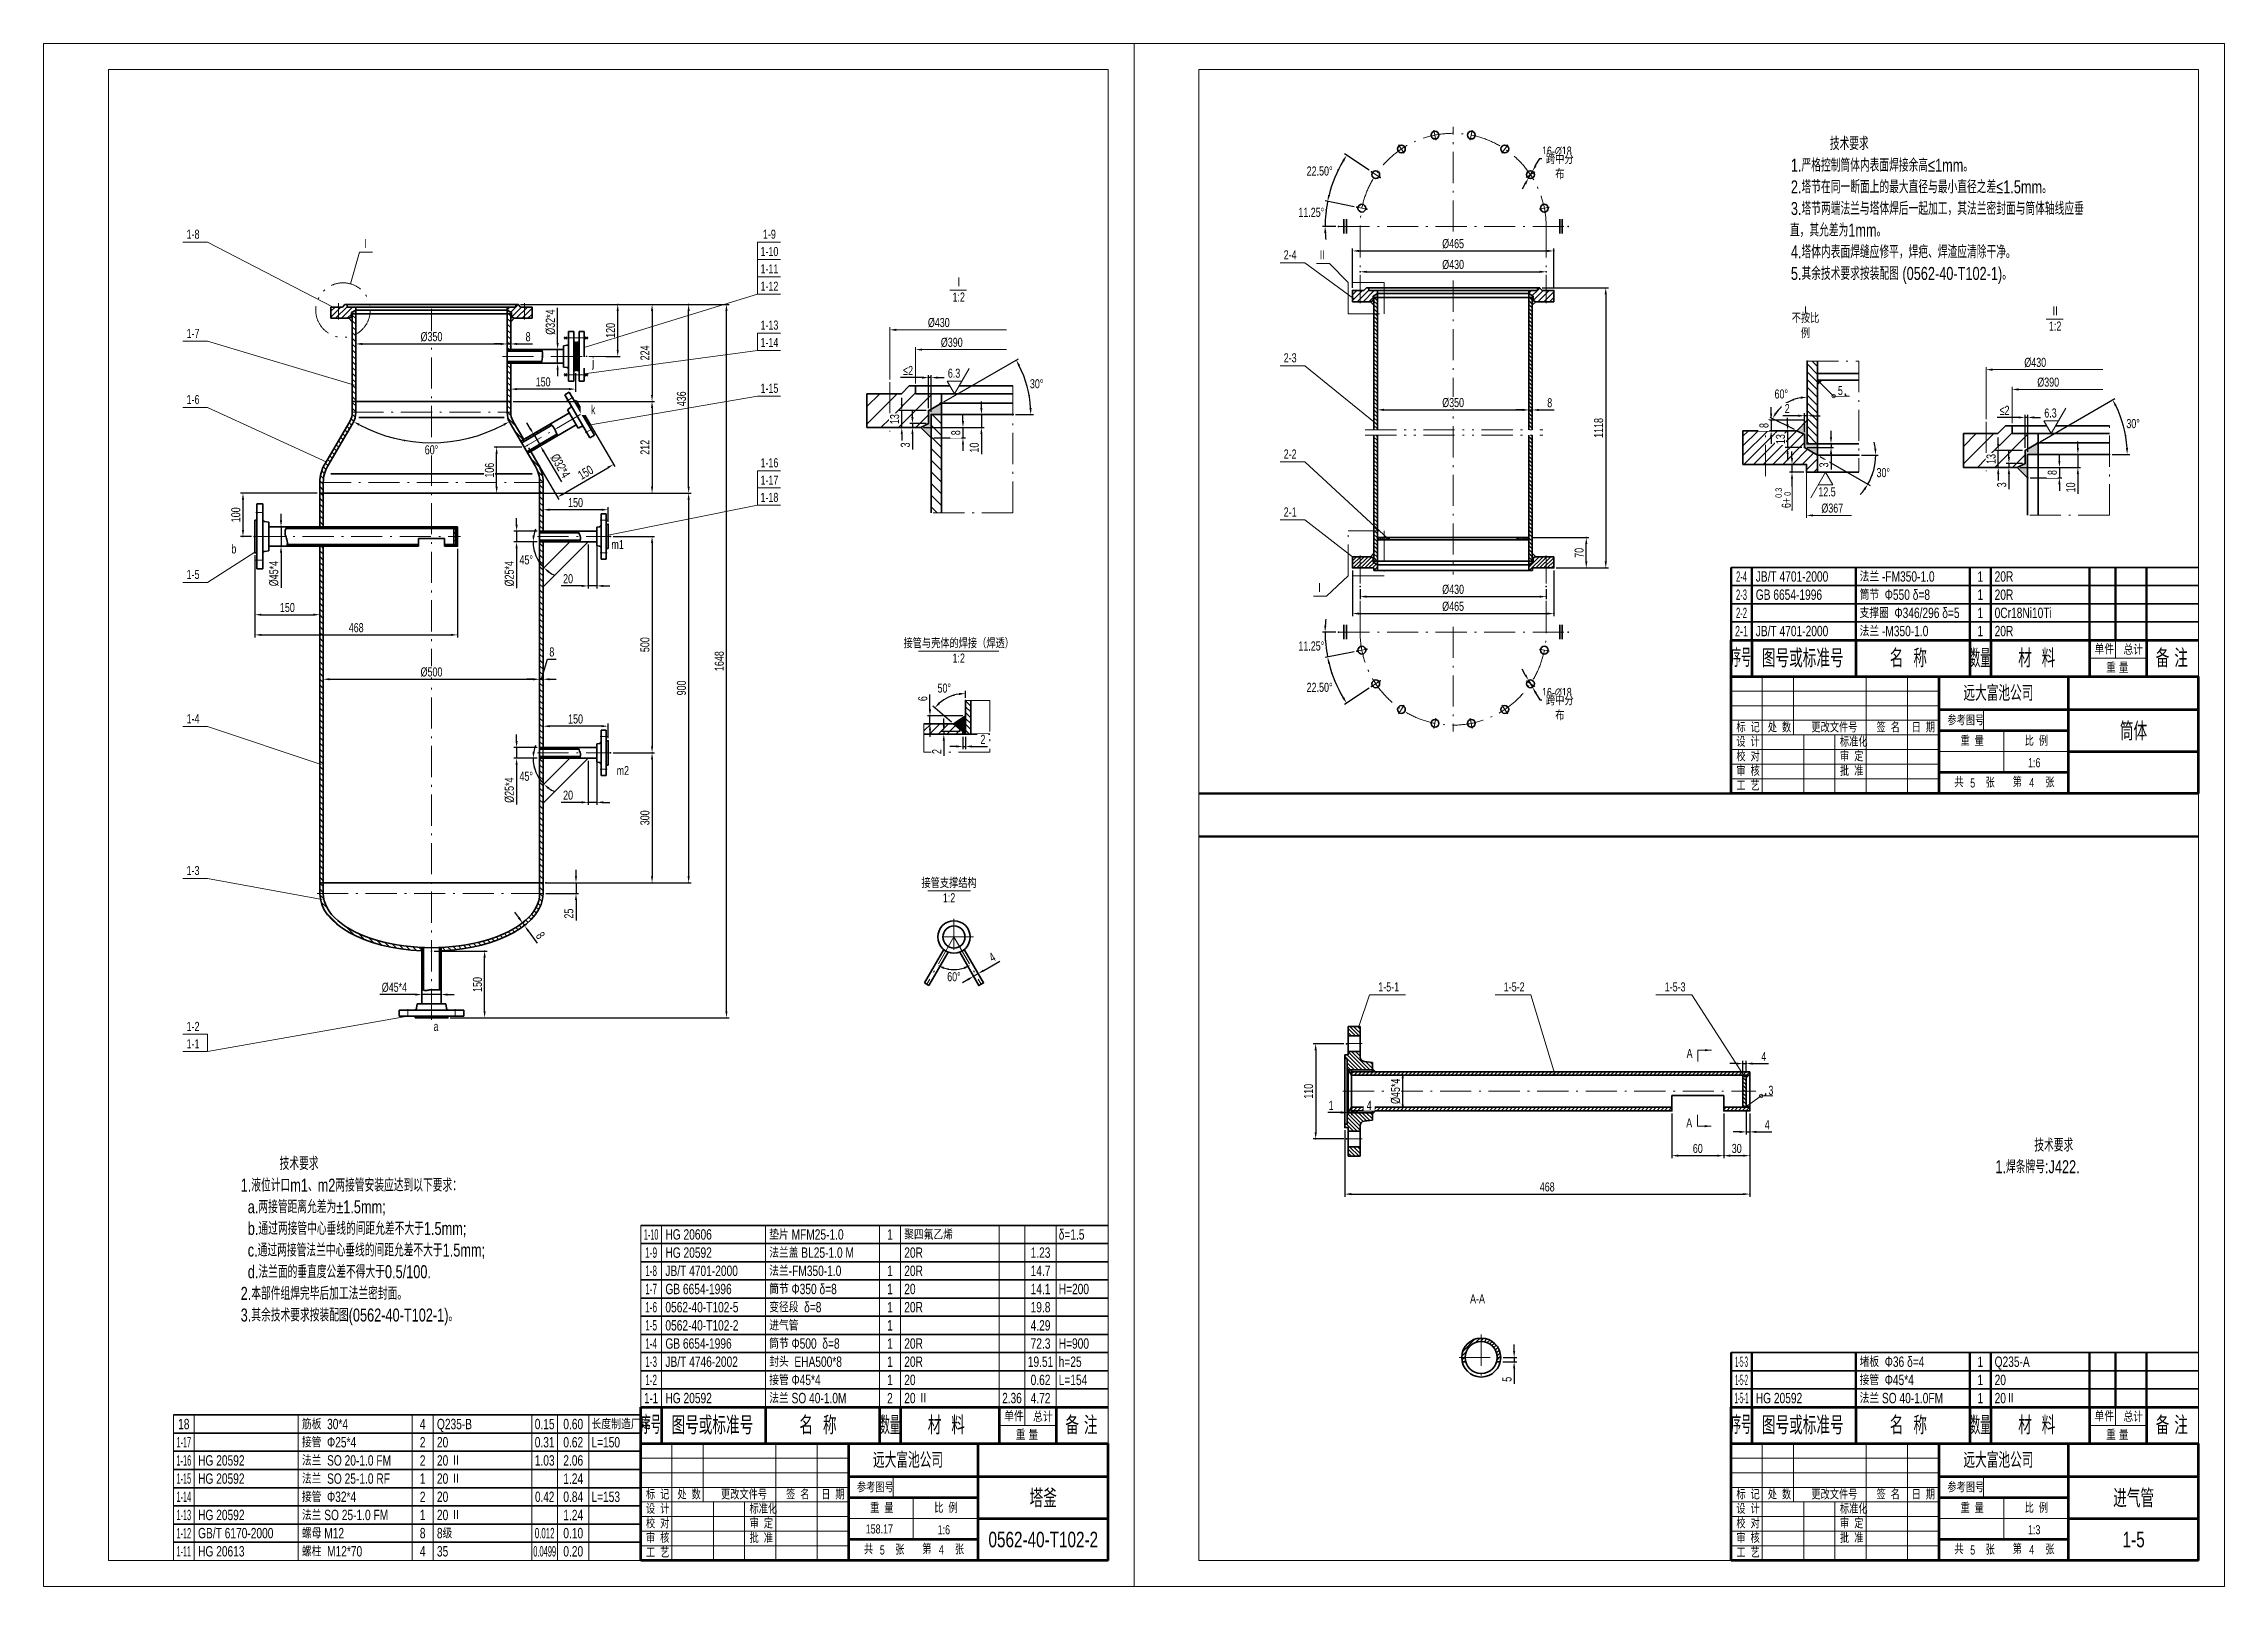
# Model space of a CAD drawing. Header units: millimetres. Extents: x 0 to 5040, y 0 to 3564.
import ezdxf
from ezdxf.enums import TextEntityAlignment as Align

# ---------------------------------------------------------------- set-up
doc = ezdxf.new("R2010")
doc.units = ezdxf.units.MM
doc.linetypes.add('ACAD_ISO10W100', pattern=[18.7, 12, -3, 0.7, -3])
doc.linetypes.add('ACAD_ISO12W100', pattern=[22.4, 12, -3, 0.7, -3, 0.7, -3])
for name, color, linetype, lineweight in [('中心线', 1, 'ACAD_ISO10W100', 18), ('中粗线', 4, 'Continuous', 35), ('双点划线', 3, 'ACAD_ISO12W100', 18), ('标注', 7, 'Continuous', 18), ('标注层', 7, 'Continuous', 18), ('粗实线', 2, 'Continuous', 50), ('细实线', 7, 'Continuous', 18)]:
    doc.layers.add(name, color=color, linetype=linetype, lineweight=lineweight)
doc.styles.add('HGCAD', font='HGCAD.SHX', dxfattribs={"width": 0.75, "bigfont": 'HZTXT.SHX'})
doc.dimstyles.new('HGCAD$0', dxfattribs={"dimtxt": 3.5, "dimasz": 2.5, "dimexe": 1, "dimexo": 1, "dimgap": 1, "dimtad": 1, "dimdec": 1, "dimdsep": 46, "dimtxsty": 'HGCAD', "dimcen": 0, "dimadec": 1, "dimazin": 0, "dimtfac": 1, "dimtmove": 0, "dimatfit": 1, "dimfxl": 0, "dimarcsym": 0})
doc.dimstyles.new('HGCAD$2', dxfattribs={"dimtxt": 3.5, "dimasz": 2.5, "dimexe": 1, "dimexo": 1, "dimgap": 1, "dimtad": 2, "dimtih": 1, "dimdec": 1, "dimdsep": 46, "dimtxsty": 'HGCAD', "dimcen": 0, "dimadec": 0, "dimazin": 0, "dimtfac": 1, "dimtmove": 0, "dimatfit": 1, "dimfxl": 0, "dimarcsym": 0})
doc.dimstyles.new('HGCAD$3', dxfattribs={"dimtxt": 3.5, "dimasz": 2.5, "dimexe": 1, "dimexo": 1, "dimgap": 1, "dimtad": 1, "dimtoh": 1, "dimdec": 1, "dimdsep": 46, "dimtxsty": 'HGCAD', "dimcen": 0, "dimadec": 1, "dimazin": 0, "dimtfac": 1, "dimtmove": 0, "dimatfit": 1, "dimfxl": 0, "dimarcsym": 0})
pattern_1 = [(45, (-1, 341), (-4.490128, 4.490128), [])]
pattern_2 = [(135, (0, -61), (-4.490128, -4.490128), [])]
pattern_3 = [(45, (0, -61), (-4.490128, 4.490128), [])]

msp = doc.modelspace()

# ---------------------------------------------------------------- texts
at = {"layer": '细实线', "style": 'HGCAD', "width": 0.75}
for s, p in [('           技术要求', (4038.15, 3318.09)), ('1.严格控制筒体内表面焊接余高≤1mm。', (4038.15, 3268.09)), ('2.塔节在同一断面上的最大直径与最小直径之差≤1.5mm。', (4038.15, 3218.09)), ('3.塔节两端法兰与塔体焊后一起加工，其法兰密封面与筒体轴线应垂', (4038.15, 3168.09)), ('直，其允差为1mm。', (4035.85, 3118.09)), ('4.塔体内表面焊缝应修平，焊疤、焊渣应清除干净。', (4038.15, 3068.09)), ('5.其余技术要求按装配图 (0562-40-T102-1)。', (4038.15, 3018.09)), ('           技术要求', (455.45, 961.87)), ('1.液位计口m1、m2两接管安装应达到以下要求：', (455.45, 911.87)), ('  a.两接管距离允差为±1.5mm;', (455.45, 861.87)), ('  b.通过两接管中心垂线的间距允差不大于1.5mm;', (455.45, 811.87)), ('  c.通过两接管法兰中心垂线的间距允差不大于1.5mm;', (455.45, 761.87)), ('  d.法兰面的垂直度公差不得大于0.5/100.', (455.45, 711.87)), ('2.本部件组焊完毕后加工法兰密封面。', (455.45, 661.87)), ('3.其余技术要求按装配图(0562-40-T102-1)。', (455.45, 611.87))]:
    msp.add_text(s, height=30, dxfattribs=at).set_placement(p)
at = {"layer": '细实线', "ltscale": 6, "insert": (4510.84, 1084.46), "char_height": 30, "width": 574.9735, "attachment_point": 1, "style": 'HGCAD'}
msp.add_mtext('^J           技术要求^J1.焊条牌号:J422.', dxfattribs=at)

# ---------------------------------------------------------------- blocks, each defined once
blk = doc.blocks.new('HGCAD#HGTFTK~A2Z~HGCAD图框')
at = {"layer": '细实线', "color": 7}
blk.add_lwpolyline([(10, -10), (-410, -10), (-410, 584), (10, 584)], close=True, dxfattribs=at)
at = {"layer": '细实线', "color": 2}
blk.add_lwpolyline([(0, 0), (-385, 0), (-385, 574), (0, 574)], close=True, dxfattribs=at)
blk = doc.blocks.new('*D23')
at = {"color": 0, "ltscale": 6}
for p in [(1154.4, 2525.5), (1154.4, 1625.5), (1490.7, 1625.5)]:
    blk.add_point(p, dxfattribs=at)
at = {"layer": '标注', "color": 0, "lineweight": -2, "ltscale": 6}
for p, q in [((1160.4, 2525.5), (1496.7, 2525.5)), ((1490.7, 2510.5), (1490.7, 1640.5)), ((1160.4, 1625.5), (1496.7, 1625.5))]:
    blk.add_line(p, q, dxfattribs=at)
at = {"layer": '标注', "color": 0, "ltscale": 6}
for points in [[(1488.2, 2510.5), (1493.2, 2510.5), (1490.7, 2525.5)], [(1488.2, 1640.5), (1493.2, 1640.5), (1490.7, 1625.5)]]:
    blk.add_solid(points, dxfattribs=at)
at = {"layer": '标注', "color": 0, "ltscale": 6, "insert": (1474.2, 2075.5), "char_height": 21, "attachment_point": 5, "rotation": 90, "style": 'HGCAD', "bg_fill": 3, "box_fill_scale": 1.1, "bg_fill_color": 256, "bg_fill_true_color": 13158600, "bg_fill_transparency": 2782}
blk.add_mtext('900', dxfattribs=at)
blk = doc.blocks.new('*D24')
at = {"color": 0, "ltscale": 6}
for p in [(1079.4, 2737.5), (1154.4, 2525.5), (1406.2, 2525.5)]:
    blk.add_point(p, dxfattribs=at)
at = {"layer": '标注', "color": 0, "lineweight": -2, "ltscale": 6}
for p, q in [((1085.4, 2737.5), (1412.2, 2737.5)), ((1406.2, 2722.5), (1406.2, 2540.5)), ((1160.4, 2525.5), (1412.2, 2525.5))]:
    blk.add_line(p, q, dxfattribs=at)
at = {"layer": '标注', "color": 0, "ltscale": 6}
for points in [[(1403.7, 2722.5), (1408.7, 2722.5), (1406.2, 2737.5)], [(1403.7, 2540.5), (1408.7, 2540.5), (1406.2, 2525.5)]]:
    blk.add_solid(points, dxfattribs=at)
at = {"layer": '标注', "color": 0, "ltscale": 6, "insert": (1389.7, 2631.5), "char_height": 21, "attachment_point": 5, "rotation": 90, "style": 'HGCAD', "bg_fill": 3, "box_fill_scale": 1.1, "bg_fill_color": 256, "bg_fill_true_color": 13158600, "bg_fill_transparency": 2802}
blk.add_mtext('212', dxfattribs=at)
blk = doc.blocks.new('*D25')
at = {"color": 0, "ltscale": 6}
for p in [(1096.4, 2961.5), (1578.1, 2961.5), (933.9, 1313.5)]:
    blk.add_point(p, dxfattribs=at)
at = {"layer": '标注', "color": 0, "lineweight": -2, "ltscale": 6}
for p, q in [((1102.4, 2961.5), (1584.1, 2961.5)), ((1578.1, 1328.5), (1578.1, 2946.5)), ((939.9, 1313.5), (1584.1, 1313.5))]:
    blk.add_line(p, q, dxfattribs=at)
at = {"layer": '标注', "color": 0, "ltscale": 6}
for points in [[(1575.6, 2946.5), (1580.6, 2946.5), (1578.1, 2961.5)], [(1575.6, 1328.5), (1580.6, 1328.5), (1578.1, 1313.5)]]:
    blk.add_solid(points, dxfattribs=at)
at = {"layer": '标注', "color": 0, "ltscale": 6, "insert": (1561.6, 2137.5), "char_height": 21, "attachment_point": 5, "rotation": 90, "style": 'HGCAD', "bg_fill": 3, "box_fill_scale": 1.1, "bg_fill_color": 256, "bg_fill_true_color": 13158600, "bg_fill_transparency": 2812}
blk.add_mtext('1648', dxfattribs=at)
blk = doc.blocks.new('HGCAD#HGTFBTL~HGCAD标题栏')
at = {"color": 4, "linetype": 'Continuous', "lineweight": 70}
for p, q in [((-180, 0), (-180, 45)), ((-180, 45), (0, 45)), ((-100, 45), (-100, 0)), ((-50, 0), (-50, 45)), ((0, 32.14), (-100, 32.14)), ((-50, 24.11), (-100, 24.11)), ((-50, 16.07), (0, 16.07)), ((0, 0), (-180, 0)), ((-50, 8.04), (-100, 8.04))]:
    blk.add_line(p, q, dxfattribs=at)
at = {"color": 7, "linetype": 'Continuous', "lineweight": 18}
for p, q in [((-168, 45), (-168, 0)), ((-156, 22.5), (-156, 45)), ((-128, 0), (-128, 45)), ((-112, 45), (-112, 0)), ((-180, 39.38), (-100, 39.38)), ((-100, 33.75), (-180, 33.75)), ((-180, 28.12), (-100, 28.12)), ((-82.78, 32.14), (-82.78, 24.11)), ((-100, 22.5), (-180, 22.5)), ((-180, 16.88), (-100, 16.88)), ((-152, 0), (-152, 22.5)), ((-140, 22.5), (-140, 0)), ((-75, 24.11), (-75, 8.04)), ((-100, 11.25), (-180, 11.25)), ((-100, 16.07), (-50, 16.07)), ((-180, 5.62), (-100, 5.62))]:
    blk.add_line(p, q, dxfattribs=at)
at = {"color": 4, "linetype": 'Continuous', "lineweight": 60}
blk.add_line((0, 0), (0, 45), dxfattribs=at)
at = {"color": 7, "linetype": 'Continuous', "lineweight": 18, "style": 'HGCAD', "width": 0.75}
for s, p in [('标  记', (-177.97, 23.53)), ('处  数', (-165.87, 23.5)), ('更改文件号', (-149.08, 23.5)), ('签  名', (-123.98, 23.5)), ('日  期', (-110.47, 23.5)), ('参考图号', (-96.71, 26.25)), ('设  计', (-177.97, 17.98)), ('标准化', (-138.09, 17.98)), ('重  量', (-91.64, 18.33)), ('比  例', (-66.93, 18.33)), ('校  对', (-177.97, 12.36)), ('审  核', (-177.97, 6.73)), ('批  准', (-138.05, 6.73)), ('审  定', (-138.05, 12.36)), ('工  艺', (-177.97, 1.11)), ('共', (-94, 2.4)), ('张', (-81.97, 2.26)), ('第', (-71.56, 2.52)), ('张', (-58.98, 2.36))]:
    blk.add_text(s, height=3.5, dxfattribs=at).set_placement(p)
at = {"color": 7, "linetype": 'Continuous', "lineweight": 18, "style": 'HGCAD', "width": 0.75, "flags": 8}
for tag, height, p in [('MATERIAL', 6, (-77.04, 38.61)), ('DRAW_NAME', 7, (-24.97, 23.88)), ('WEIGHT', 3.5, (-88.1, 12.11)), ('SCALE', 3.5, (-63.24, 11.8)), ('DRAW_NO', 6, (-24.94, 8.04)), ('SUM', 3.5, (-86.95, 4)), ('PAGE', 3.5, (-64.21, 4.14))]:
    blk.add_attdef(tag, text='', height=height, dxfattribs=at).set_placement(p, align=Align.MIDDLE_CENTER)
blk = doc.blocks.new('HGCAD#HGTFMXT~HGCAD明细表标题')
at = {"color": 4, "linetype": 'Continuous', "lineweight": 60}
for p, q in [((-180, 0), (-180, 14)), ((-180, 14), (0, 14)), ((-172, 14), (-172, 0)), ((-132, 14), (-132, 0)), ((-88, 14), (-88, 0)), ((-80, 14), (-80, 0)), ((-42, 14), (-42, 0)), ((-20, 14), (-20, 0))]:
    blk.add_line(p, q, dxfattribs=at)
at = {"layer": '标注层'}
for p, q in [((-32, 14), (-32, 7)), ((-32, 7), (-32, 14)), ((-20, 7), (-42, 7))]:
    blk.add_line(p, q, dxfattribs=at)
at = {"layer": '标注层', "style": 'HGCAD'}
for s, height, width, p in [('序号', 7, 0.55, (-180, 3.68)), ('图号或标准号', 7, 0.75, (-168.15, 3.5)), ('名  称', 7, 0.75, (-118.87, 3.5)), ('数量', 7, 0.55, (-87.87, 3.5)), ('材  料', 7, 0.75, (-69.43, 3.5)), ('单件', 4, 0.75, (-40, 8.52)), ('总计', 4, 0.75, (-28.85, 8.34)), ('备 注', 7, 0.75, (-16.44, 3.5)), ('重 量', 4, 0.75, (-35.51, 1.38))]:
    blk.add_text(s, height=height, dxfattribs=dict(at, width=width)).set_placement(p)
blk = doc.blocks.new('HGCAD#HGTFMXB~HGCAD明细表')
at = {"color": 4}
for p, q in [((-180, 0), (-180, 7)), ((-172, 0), (-172, 7)), ((-132, 0), (-132, 7)), ((-88, 0), (-88, 7)), ((-80, 0), (-80, 7)), ((-42, 0), (-42, 7)), ((-32, 0), (-32, 7)), ((-20, 0), (-20, 7))]:
    blk.add_line(p, q, dxfattribs=at)
at = {"color": 7, "linetype": 'Continuous', "lineweight": 35}
blk.add_line((-180, 7), (0, 7), dxfattribs=at)
at = {"color": 7, "linetype": 'Continuous', "lineweight": 35, "style": 'HGCAD', "width": 0.75, "flags": 8}
for tag, p in [('NO', (-176, 3.5)), ('NUM', (-84, 3.5)), ('ONE', (-37, 3.5)), ('ALL', (-26, 3.5))]:
    blk.add_attdef(tag, text='', height=4, dxfattribs=at).set_placement(p, align=Align.MIDDLE)
for tag, p in [('PARTNO', (-170.5, 3.5)), ('PARTNAME', (-130.5, 3.5)), ('MATERIAL', (-78.5, 3.5)), ('NOTICE', (-19, 3.5))]:
    blk.add_attdef(tag, text='', height=4, dxfattribs=at).set_placement(p, align=Align.MIDDLE_LEFT)
blk = doc.blocks.new('*D5')
at = {"color": 0, "ltscale": 6}
for p in [(721.4, 2868.5), (1071.4, 2870.2), (1071.4, 2868.5)]:
    blk.add_point(p, dxfattribs=at)
at = {"layer": '标注', "color": 0, "lineweight": -2, "ltscale": 6}
for p, q in [((721.4, 2874.5), (721.4, 2876.2)), ((1071.4, 2874.5), (1071.4, 2876.2)), ((736.4, 2870.2), (1056.4, 2870.2))]:
    blk.add_line(p, q, dxfattribs=at)
at = {"layer": '标注', "color": 0, "ltscale": 6}
for points in [[(736.4, 2872.7), (736.4, 2867.7), (721.4, 2870.2)], [(1056.4, 2872.7), (1056.4, 2867.7), (1071.4, 2870.2)]]:
    blk.add_solid(points, dxfattribs=at)
at = {"layer": '标注', "color": 0, "ltscale": 6, "insert": (896.4, 2886.7), "char_height": 21, "attachment_point": 5, "style": 'HGCAD', "bg_fill": 3, "box_fill_scale": 1.1, "bg_fill_color": 256, "bg_fill_true_color": 13158600, "bg_fill_transparency": 402}
blk.add_mtext('%%C350', dxfattribs=at)
blk = doc.blocks.new('*D26')
at = {"color": 0, "ltscale": 6}
for p in [(714.6, 2687.2), (1078.3, 2687.2), (833.9, 2647.5), (656.7, 2588.4), (1136.1, 2588.4)]:
    blk.add_point(p, dxfattribs=at)
at = {"layer": '标注', "color": 0, "lineweight": -2, "ltscale": 6}
for p, q in [((717.6, 2692.4), (719.7, 2695.9)), ((1075.2, 2692.4), (1073.2, 2695.9))]:
    blk.add_line(p, q, dxfattribs=at)
blk.add_arc((896.4, 2997.8), 355.8, 242.067, 297.933, dxfattribs=at)
at = {"layer": '标注', "color": 0, "ltscale": 6}
for points in [[(728.5, 2681.3), (730.9, 2685.6), (716.6, 2690.7)], [(1061.9, 2685.6), (1064.3, 2681.3), (1076.2, 2690.7)]]:
    blk.add_solid(points, dxfattribs=at)
at = {"layer": '标注', "color": 0, "ltscale": 6, "insert": (896.4, 2625.5), "char_height": 21, "attachment_point": 5, "style": 'HGCAD', "bg_fill": 3, "box_fill_scale": 1.1, "bg_fill_color": 256, "bg_fill_true_color": 13158600, "bg_fill_transparency": 2792}
blk.add_mtext('60%%D', dxfattribs=at)
blk = doc.blocks.new('*D27')
at = {"color": 0, "ltscale": 6}
for p in [(1096.4, 2961.5), (1326.8, 2961.5), (1254.4, 2841.5)]:
    blk.add_point(p, dxfattribs=at)
at = {"layer": '标注', "color": 0, "lineweight": -2, "ltscale": 6}
for p, q in [((1102.4, 2961.5), (1332.8, 2961.5)), ((1326.8, 2856.5), (1326.8, 2946.5)), ((1260.4, 2841.5), (1332.8, 2841.5))]:
    blk.add_line(p, q, dxfattribs=at)
at = {"layer": '标注', "color": 0, "ltscale": 6}
for points in [[(1324.3, 2946.5), (1329.3, 2946.5), (1326.8, 2961.5)], [(1324.3, 2856.5), (1329.3, 2856.5), (1326.8, 2841.5)]]:
    blk.add_solid(points, dxfattribs=at)
at = {"layer": '标注', "color": 0, "ltscale": 6, "insert": (1310.3, 2901.5), "char_height": 21, "attachment_point": 5, "rotation": 90, "style": 'HGCAD', "bg_fill": 3, "box_fill_scale": 1.1, "bg_fill_color": 256, "bg_fill_true_color": 13158600, "bg_fill_transparency": 2827}
blk.add_mtext('120', dxfattribs=at)
blk = doc.blocks.new('*D6')
at = {"color": 0, "ltscale": 6}
for p in [(1187.9, 2857.5), (1188.4, 2857.5), (1188.4, 2825.5)]:
    blk.add_point(p, dxfattribs=at)
at = {"layer": '标注', "color": 0, "lineweight": -2, "ltscale": 6}
for p, q in [((1187.9, 2872.5), (1187.9, 2954)), ((1182.4, 2857.5), (1181.9, 2857.5)), ((1182.4, 2825.5), (1181.9, 2825.5)), ((1187.9, 2825.5), (1187.9, 2857.5)), ((1187.9, 2810.5), (1187.9, 2795.5))]:
    blk.add_line(p, q, dxfattribs=at)
at = {"layer": '标注', "color": 0, "ltscale": 6}
for points in [[(1185.4, 2872.5), (1190.4, 2872.5), (1187.9, 2857.5)], [(1185.4, 2810.5), (1190.4, 2810.5), (1187.9, 2825.5)]]:
    blk.add_solid(points, dxfattribs=at)
at = {"layer": '标注', "color": 0, "ltscale": 6, "insert": (1171.4, 2920.7), "char_height": 21, "attachment_point": 5, "rotation": 90, "style": 'HGCAD', "bg_fill": 3, "box_fill_scale": 1.1, "bg_fill_color": 256, "bg_fill_true_color": 13158600, "bg_fill_transparency": 2837}
blk.add_mtext('%%C32*4', dxfattribs=at)
blk = doc.blocks.new('*D28')
at = {"color": 0, "ltscale": 6}
for p in [(1079.4, 2825.5), (1229.4, 2809), (1079.4, 2765.9)]:
    blk.add_point(p, dxfattribs=at)
at = {"layer": '标注', "color": 0, "lineweight": -2, "ltscale": 6}
for p, q in [((1079.4, 2819.5), (1079.4, 2759.9)), ((1229.4, 2803), (1229.4, 2759.9)), ((1214.4, 2765.9), (1094.4, 2765.9))]:
    blk.add_line(p, q, dxfattribs=at)
at = {"layer": '标注', "color": 0, "ltscale": 6}
for points in [[(1094.4, 2768.4), (1094.4, 2763.4), (1079.4, 2765.9)], [(1214.4, 2768.4), (1214.4, 2763.4), (1229.4, 2765.9)]]:
    blk.add_solid(points, dxfattribs=at)
at = {"layer": '标注', "color": 0, "ltscale": 6, "insert": (1154.4, 2782.4), "char_height": 21, "attachment_point": 5, "style": 'HGCAD', "bg_fill": 3, "box_fill_scale": 1.1, "bg_fill_color": 256, "bg_fill_true_color": 13158600, "bg_fill_transparency": 2852}
blk.add_mtext('150', dxfattribs=at)
blk = doc.blocks.new('*D29')
at = {"color": 0, "ltscale": 6}
for p in [(1096.4, 2961.5), (1079.4, 2737.5), (1406.2, 2737.5)]:
    blk.add_point(p, dxfattribs=at)
at = {"layer": '标注', "color": 0, "lineweight": -2, "ltscale": 6}
for p, q in [((1102.4, 2961.5), (1412.2, 2961.5)), ((1406.2, 2946.5), (1406.2, 2752.5)), ((1085.4, 2737.5), (1412.2, 2737.5))]:
    blk.add_line(p, q, dxfattribs=at)
at = {"layer": '标注', "color": 0, "ltscale": 6}
for points in [[(1403.7, 2946.5), (1408.7, 2946.5), (1406.2, 2961.5)], [(1403.7, 2752.5), (1408.7, 2752.5), (1406.2, 2737.5)]]:
    blk.add_solid(points, dxfattribs=at)
at = {"layer": '标注', "color": 0, "ltscale": 6, "insert": (1389.7, 2849.5), "char_height": 21, "attachment_point": 5, "rotation": 90, "style": 'HGCAD', "bg_fill": 3, "box_fill_scale": 1.1, "bg_fill_color": 256, "bg_fill_true_color": 13158600, "bg_fill_transparency": 2862}
blk.add_mtext('224', dxfattribs=at)
blk = doc.blocks.new('*D30')
at = {"color": 0, "ltscale": 6}
for p in [(1247.2, 2711.3), (1117.8, 2635.5), (1317.1, 2592)]:
    blk.add_point(p, dxfattribs=at)
at = {"layer": '标注', "color": 0, "lineweight": -2, "ltscale": 6}
for p, q in [((1250.3, 2706.1), (1320.1, 2586.8)), ((1120.8, 2630.4), (1190.7, 2511)), ((1200.6, 2523.8), (1304.2, 2584.4))]:
    blk.add_line(p, q, dxfattribs=at)
at = {"layer": '标注', "color": 0, "ltscale": 6}
for points in [[(1302.9, 2586.6), (1305.4, 2582.3), (1317.1, 2592)], [(1199.3, 2526), (1201.9, 2521.6), (1187.7, 2516.2)]]:
    blk.add_solid(points, dxfattribs=at)
at = {"layer": '标注', "color": 0, "ltscale": 6, "insert": (1252.6, 2573.3), "char_height": 21, "attachment_point": 5, "rotation": 30.3484, "style": 'HGCAD', "bg_fill": 3, "box_fill_scale": 1.1, "bg_fill_color": 256, "bg_fill_true_color": 13158600, "bg_fill_transparency": 2872}
blk.add_mtext('150', dxfattribs=at)
blk = doc.blocks.new('*D31')
at = {"color": 0, "ltscale": 6}
for p in [(1109.7, 2649.3), (1125.9, 2621.7), (1131.9, 2662.3)]:
    blk.add_point(p, dxfattribs=at)
at = {"layer": '标注', "color": 0, "lineweight": -2, "ltscale": 6}
for p, q in [((1124.3, 2675.2), (1116.7, 2688.2)), ((1114.9, 2652.4), (1137, 2665.3)), ((1131.1, 2624.8), (1153.2, 2637.7)), ((1131.9, 2662.3), (1148, 2634.7)), ((1155.6, 2621.7), (1196.8, 2551.4))]:
    blk.add_line(p, q, dxfattribs=at)
at = {"layer": '标注', "color": 0, "ltscale": 6}
for points in [[(1126.4, 2676.5), (1122.1, 2674), (1131.9, 2662.3)], [(1157.8, 2623), (1153.4, 2620.5), (1148, 2634.7)]]:
    blk.add_solid(points, dxfattribs=at)
at = {"layer": '标注', "color": 0, "ltscale": 6, "insert": (1194.2, 2588.4), "char_height": 21, "attachment_point": 5, "rotation": 300.3484, "style": 'HGCAD', "bg_fill": 3, "box_fill_scale": 1.1, "bg_fill_color": 256, "bg_fill_true_color": 13158600, "bg_fill_transparency": 2882}
blk.add_mtext('%%C32*4', dxfattribs=at)
blk = doc.blocks.new('*D32')
at = {"color": 0, "ltscale": 6}
for p in [(1047, 2631.5), (1110.9, 2631.5), (1146.4, 2525.5)]:
    blk.add_point(p, dxfattribs=at)
at = {"layer": '标注', "color": 0, "lineweight": -2, "ltscale": 6}
for p, q in [((1104.9, 2631.5), (1041, 2631.5)), ((1047, 2540.5), (1047, 2616.5)), ((1140.4, 2525.5), (1041, 2525.5))]:
    blk.add_line(p, q, dxfattribs=at)
at = {"layer": '标注', "color": 0, "ltscale": 6}
for points in [[(1044.5, 2616.5), (1049.5, 2616.5), (1047, 2631.5)], [(1044.5, 2540.5), (1049.5, 2540.5), (1047, 2525.5)]]:
    blk.add_solid(points, dxfattribs=at)
at = {"layer": '标注', "color": 0, "ltscale": 6, "insert": (1030.5, 2578.5), "char_height": 21, "attachment_point": 5, "rotation": 90, "style": 'HGCAD', "bg_fill": 3, "box_fill_scale": 1.1, "bg_fill_color": 256, "bg_fill_true_color": 13158600, "bg_fill_transparency": 2897}
blk.add_mtext('106', dxfattribs=at)
blk = doc.blocks.new('*D33')
at = {"color": 0, "ltscale": 6}
for p in [(1154.4, 2487.2), (1154.4, 2438), (1304.4, 2453.5)]:
    blk.add_point(p, dxfattribs=at)
at = {"layer": '标注', "color": 0, "lineweight": -2, "ltscale": 6}
for p, q in [((1154.4, 2444), (1154.4, 2493.2)), ((1289.4, 2487.2), (1169.4, 2487.2)), ((1304.4, 2459.5), (1304.4, 2493.2))]:
    blk.add_line(p, q, dxfattribs=at)
at = {"layer": '标注', "color": 0, "ltscale": 6}
for points in [[(1169.4, 2489.7), (1169.4, 2484.7), (1154.4, 2487.2)], [(1289.4, 2489.7), (1289.4, 2484.7), (1304.4, 2487.2)]]:
    blk.add_solid(points, dxfattribs=at)
at = {"layer": '标注', "color": 0, "ltscale": 6, "insert": (1229.4, 2503.7), "char_height": 21, "attachment_point": 5, "style": 'HGCAD', "bg_fill": 3, "box_fill_scale": 1.1, "bg_fill_color": 256, "bg_fill_true_color": 13158600, "bg_fill_transparency": 2907}
blk.add_mtext('150', dxfattribs=at)
blk = doc.blocks.new('*D34')
at = {"color": 0, "ltscale": 6}
for p in [(1093.1, 2438), (1146.4, 2438), (1146.4, 2413)]:
    blk.add_point(p, dxfattribs=at)
at = {"layer": '标注', "color": 0, "lineweight": -2, "ltscale": 6}
for p, q in [((1140.4, 2438), (1087.1, 2438)), ((1093.1, 2453), (1093.1, 2468)), ((1093.1, 2438), (1093.1, 2413)), ((1140.4, 2413), (1087.1, 2413)), ((1093.1, 2398), (1093.1, 2306.2))]:
    blk.add_line(p, q, dxfattribs=at)
at = {"layer": '标注', "color": 0, "ltscale": 6}
for points in [[(1090.6, 2453), (1095.6, 2453), (1093.1, 2438)], [(1090.6, 2398), (1095.6, 2398), (1093.1, 2413)]]:
    blk.add_solid(points, dxfattribs=at)
at = {"layer": '标注', "color": 0, "ltscale": 6, "insert": (1076.6, 2339.4), "char_height": 21, "attachment_point": 5, "rotation": 90, "style": 'HGCAD', "bg_fill": 3, "box_fill_scale": 1.1, "bg_fill_color": 256, "bg_fill_true_color": 13158600, "bg_fill_transparency": 2917}
blk.add_mtext('%%C25*4', dxfattribs=at)
blk = doc.blocks.new('*D35')
at = {"color": 0, "ltscale": 6}
for p in [(1146.4, 2413), (1216, 2413), (1278.4, 2413)]:
    blk.add_point(p, dxfattribs=at)
at = {"layer": '标注', "color": 0, "lineweight": -2, "ltscale": 6}
blk.add_line((1140.4, 2413), (1125.3, 2413), dxfattribs=at)
for start, end in [(159.6815, 169.8408), (180, 225), (235.1592, 245.3185)]:
    blk.add_arc((1216, 2413), 84.7, start, end, dxfattribs=at)
at = {"layer": '标注', "color": 0, "ltscale": 6}
for points in [[(1135.1, 2427.7), (1130.1, 2428.1), (1131.3, 2413)], [(1166, 2341.5), (1169.2, 2345.4), (1156.1, 2353.1)]]:
    blk.add_solid(points, dxfattribs=at)
at = {"layer": '标注', "color": 0, "ltscale": 6, "insert": (1115.4, 2371.3), "char_height": 21, "attachment_point": 5, "style": 'HGCAD', "bg_fill": 3, "box_fill_scale": 1.1, "bg_fill_color": 256, "bg_fill_true_color": 13158600, "bg_fill_transparency": 2932}
blk.add_mtext('45°', dxfattribs=at)
at = {"color": 0, "ltscale": 6}
for p in [(1134.2, 2391.1), (1154.4, 2351.4)]:
    blk.add_point(p, dxfattribs=at)
blk = doc.blocks.new('*D36')
at = {"color": 0, "ltscale": 6}
for p in [(1258.4, 2413), (1278.4, 2413), (1258.4, 2311.2)]:
    blk.add_point(p, dxfattribs=at)
at = {"layer": '标注', "color": 0, "lineweight": -2, "ltscale": 6}
for p, q in [((1258.4, 2407), (1258.4, 2305.2)), ((1278.4, 2407), (1278.4, 2305.2)), ((1243.4, 2311.2), (1195.8, 2311.2)), ((1278.4, 2311.2), (1258.4, 2311.2)), ((1293.4, 2311.2), (1308.4, 2311.2))]:
    blk.add_line(p, q, dxfattribs=at)
at = {"layer": '标注', "color": 0, "ltscale": 6}
for points in [[(1243.4, 2313.7), (1243.4, 2308.7), (1258.4, 2311.2)], [(1293.4, 2313.7), (1293.4, 2308.7), (1278.4, 2311.2)]]:
    blk.add_solid(points, dxfattribs=at)
at = {"layer": '标注', "color": 0, "ltscale": 6, "insert": (1212.1, 2327.7), "char_height": 21, "attachment_point": 5, "style": 'HGCAD', "bg_fill": 3, "box_fill_scale": 1.1, "bg_fill_color": 256, "bg_fill_true_color": 13158600, "bg_fill_transparency": 2942}
blk.add_mtext('20', dxfattribs=at)
blk = doc.blocks.new('*D7')
at = {"color": 0, "ltscale": 6}
for p in [(1154.4, 1987.2), (1154.4, 1938), (1304.4, 1953.5)]:
    blk.add_point(p, dxfattribs=at)
at = {"layer": '标注', "color": 0, "lineweight": -2, "ltscale": 6}
for p, q in [((1154.4, 1944), (1154.4, 1993.2)), ((1289.4, 1987.2), (1169.4, 1987.2)), ((1304.4, 1959.5), (1304.4, 1993.2))]:
    blk.add_line(p, q, dxfattribs=at)
at = {"layer": '标注', "color": 0, "ltscale": 6}
for points in [[(1169.4, 1989.7), (1169.4, 1984.7), (1154.4, 1987.2)], [(1289.4, 1989.7), (1289.4, 1984.7), (1304.4, 1987.2)]]:
    blk.add_solid(points, dxfattribs=at)
at = {"layer": '标注', "color": 0, "ltscale": 6, "insert": (1229.4, 2003.7), "char_height": 21, "attachment_point": 5, "style": 'HGCAD', "bg_fill": 3, "box_fill_scale": 1.1, "bg_fill_color": 256, "bg_fill_true_color": 13158600, "bg_fill_transparency": 2952}
blk.add_mtext('150', dxfattribs=at)
blk = doc.blocks.new('*D8')
at = {"color": 0, "ltscale": 6}
for p in [(1093.1, 1938), (1146.4, 1938), (1146.4, 1913)]:
    blk.add_point(p, dxfattribs=at)
at = {"layer": '标注', "color": 0, "lineweight": -2, "ltscale": 6}
for p, q in [((1093.1, 1953), (1093.1, 1968)), ((1140.4, 1938), (1087.1, 1938)), ((1093.1, 1938), (1093.1, 1913)), ((1140.4, 1913), (1087.1, 1913)), ((1093.1, 1898), (1093.1, 1806.2))]:
    blk.add_line(p, q, dxfattribs=at)
at = {"layer": '标注', "color": 0, "ltscale": 6}
for points in [[(1090.6, 1953), (1095.6, 1953), (1093.1, 1938)], [(1090.6, 1898), (1095.6, 1898), (1093.1, 1913)]]:
    blk.add_solid(points, dxfattribs=at)
at = {"layer": '标注', "color": 0, "ltscale": 6, "insert": (1076.6, 1839.4), "char_height": 21, "attachment_point": 5, "rotation": 90, "style": 'HGCAD', "bg_fill": 3, "box_fill_scale": 1.1, "bg_fill_color": 256, "bg_fill_true_color": 13158600, "bg_fill_transparency": 2962}
blk.add_mtext('%%C25*4', dxfattribs=at)
blk = doc.blocks.new('*D37')
at = {"color": 0, "ltscale": 6}
for p in [(1146.4, 1913), (1216, 1913), (1278.4, 1913)]:
    blk.add_point(p, dxfattribs=at)
at = {"layer": '标注', "color": 0, "lineweight": -2, "ltscale": 6}
blk.add_line((1140.4, 1913), (1125.3, 1913), dxfattribs=at)
for start, end in [(159.6815, 169.8408), (180, 225), (235.1592, 245.3185)]:
    blk.add_arc((1216, 1913), 84.7, start, end, dxfattribs=at)
at = {"layer": '标注', "color": 0, "ltscale": 6}
for points in [[(1135.1, 1927.7), (1130.1, 1928.1), (1131.3, 1913)], [(1166, 1841.5), (1169.2, 1845.4), (1156.1, 1853.1)]]:
    blk.add_solid(points, dxfattribs=at)
at = {"layer": '标注', "color": 0, "ltscale": 6, "insert": (1115.4, 1871.3), "char_height": 21, "attachment_point": 5, "style": 'HGCAD', "bg_fill": 3, "box_fill_scale": 1.1, "bg_fill_color": 256, "bg_fill_true_color": 13158600, "bg_fill_transparency": 2977}
blk.add_mtext('45°', dxfattribs=at)
at = {"color": 0, "ltscale": 6}
for p in [(1134.2, 1891.1), (1154.4, 1851.4)]:
    blk.add_point(p, dxfattribs=at)
blk = doc.blocks.new('*D38')
at = {"color": 0, "ltscale": 6}
for p in [(1258.4, 1913), (1278.4, 1913), (1258.4, 1811.2)]:
    blk.add_point(p, dxfattribs=at)
at = {"layer": '标注', "color": 0, "lineweight": -2, "ltscale": 6}
for p, q in [((1258.4, 1907), (1258.4, 1805.2)), ((1278.4, 1907), (1278.4, 1805.2)), ((1243.4, 1811.2), (1195.8, 1811.2)), ((1278.4, 1811.2), (1258.4, 1811.2)), ((1293.4, 1811.2), (1308.4, 1811.2))]:
    blk.add_line(p, q, dxfattribs=at)
at = {"layer": '标注', "color": 0, "ltscale": 6}
for points in [[(1243.4, 1813.7), (1243.4, 1808.7), (1258.4, 1811.2)], [(1293.4, 1813.7), (1293.4, 1808.7), (1278.4, 1811.2)]]:
    blk.add_solid(points, dxfattribs=at)
at = {"layer": '标注', "color": 0, "ltscale": 6, "insert": (1212.1, 1827.7), "char_height": 21, "attachment_point": 5, "style": 'HGCAD', "bg_fill": 3, "box_fill_scale": 1.1, "bg_fill_color": 256, "bg_fill_true_color": 13158600, "bg_fill_transparency": 2987}
blk.add_mtext('20', dxfattribs=at)
blk = doc.blocks.new('*D39')
at = {"color": 0, "ltscale": 6}
for p in [(1310.4, 2425.5), (1310.4, 1925.5), (1406.2, 1925.5)]:
    blk.add_point(p, dxfattribs=at)
at = {"layer": '标注', "color": 0, "lineweight": -2, "ltscale": 6}
for p, q in [((1316.4, 2425.5), (1412.2, 2425.5)), ((1406.2, 2410.5), (1406.2, 1940.5)), ((1316.4, 1925.5), (1412.2, 1925.5))]:
    blk.add_line(p, q, dxfattribs=at)
at = {"layer": '标注', "color": 0, "ltscale": 6}
for points in [[(1403.7, 2410.5), (1408.7, 2410.5), (1406.2, 2425.5)], [(1403.7, 1940.5), (1408.7, 1940.5), (1406.2, 1925.5)]]:
    blk.add_solid(points, dxfattribs=at)
at = {"layer": '标注', "color": 0, "ltscale": 6, "insert": (1389.7, 2175.5), "char_height": 21, "attachment_point": 5, "rotation": 90, "style": 'HGCAD', "bg_fill": 3, "box_fill_scale": 1.1, "bg_fill_color": 256, "bg_fill_true_color": 13158600, "bg_fill_transparency": 2997}
blk.add_mtext('500', dxfattribs=at)
blk = doc.blocks.new('*D40')
at = {"color": 0, "ltscale": 6}
for p in [(1310.4, 1925.5), (1160.4, 1625.5), (1406.2, 1625.5)]:
    blk.add_point(p, dxfattribs=at)
at = {"layer": '标注', "color": 0, "lineweight": -2, "ltscale": 6}
for p, q in [((1316.4, 1925.5), (1412.2, 1925.5)), ((1406.2, 1910.5), (1406.2, 1640.5)), ((1166.4, 1625.5), (1412.2, 1625.5))]:
    blk.add_line(p, q, dxfattribs=at)
at = {"layer": '标注', "color": 0, "ltscale": 6}
for points in [[(1403.7, 1910.5), (1408.7, 1910.5), (1406.2, 1925.5)], [(1403.7, 1640.5), (1408.7, 1640.5), (1406.2, 1625.5)]]:
    blk.add_solid(points, dxfattribs=at)
at = {"layer": '标注', "color": 0, "ltscale": 6, "insert": (1389.7, 1775.5), "char_height": 21, "attachment_point": 5, "rotation": 90, "style": 'HGCAD', "bg_fill": 3, "box_fill_scale": 1.1, "bg_fill_color": 256, "bg_fill_true_color": 13158600, "bg_fill_transparency": 3017}
blk.add_mtext('300', dxfattribs=at)
blk = doc.blocks.new('*D41')
at = {"color": 0, "ltscale": 6}
for p in [(1096.4, 2961.5), (1490.7, 2961.5), (1146.4, 2525.5)]:
    blk.add_point(p, dxfattribs=at)
at = {"layer": '标注', "color": 0, "lineweight": -2, "ltscale": 6}
for p, q in [((1102.4, 2961.5), (1496.7, 2961.5)), ((1490.7, 2540.5), (1490.7, 2946.5)), ((1152.4, 2525.5), (1496.7, 2525.5))]:
    blk.add_line(p, q, dxfattribs=at)
at = {"layer": '标注', "color": 0, "ltscale": 6}
for points in [[(1488.2, 2946.5), (1493.2, 2946.5), (1490.7, 2961.5)], [(1488.2, 2540.5), (1493.2, 2540.5), (1490.7, 2525.5)]]:
    blk.add_solid(points, dxfattribs=at)
at = {"layer": '标注', "color": 0, "ltscale": 6, "insert": (1474.2, 2743.5), "char_height": 21, "attachment_point": 5, "rotation": 90, "style": 'HGCAD', "bg_fill": 3, "box_fill_scale": 1.1, "bg_fill_color": 256, "bg_fill_true_color": 13158600, "bg_fill_transparency": 2927}
blk.add_mtext('436', dxfattribs=at)
blk = doc.blocks.new('*D9')
at = {"color": 0, "ltscale": 6}
for p in [(646.4, 2097), (1146.4, 2097), (1146.4, 2095.6)]:
    blk.add_point(p, dxfattribs=at)
at = {"layer": '标注', "color": 0, "lineweight": -2, "ltscale": 6}
for p, q in [((646.4, 2091), (646.4, 2089.6)), ((661.4, 2095.6), (1131.4, 2095.6)), ((1146.4, 2091), (1146.4, 2089.6))]:
    blk.add_line(p, q, dxfattribs=at)
at = {"layer": '标注', "color": 0, "ltscale": 6}
for points in [[(661.4, 2098.1), (661.4, 2093.1), (646.4, 2095.6)], [(1131.4, 2098.1), (1131.4, 2093.1), (1146.4, 2095.6)]]:
    blk.add_solid(points, dxfattribs=at)
at = {"layer": '标注', "color": 0, "ltscale": 6, "insert": (896.4, 2112.1), "char_height": 21, "attachment_point": 5, "style": 'HGCAD', "bg_fill": 3, "box_fill_scale": 1.1, "bg_fill_color": 256, "bg_fill_true_color": 13158600, "bg_fill_transparency": 3027}
blk.add_mtext('%%C500', dxfattribs=at)
blk = doc.blocks.new('*D10')
at = {"color": 0, "ltscale": 6}
for p in [(1146.4, 2097), (1154.4, 2095.6), (1154.4, 1892)]:
    blk.add_point(p, dxfattribs=at)
at = {"layer": '标注', "color": 0, "lineweight": -2, "ltscale": 6}
for p, q in [((1150.4, 2095.6), (1164.4, 2142.1)), ((1164.4, 2142.1), (1184.8, 2142.1)), ((1131.4, 2095.6), (1116.4, 2095.6)), ((1146.4, 2095.6), (1154.4, 2095.6)), ((1146.4, 2095.6), (1154.4, 2095.6)), ((1146.4, 2091), (1146.4, 2089.6)), ((1154.4, 1898), (1154.4, 2101.6)), ((1169.4, 2095.6), (1184.4, 2095.6))]:
    blk.add_line(p, q, dxfattribs=at)
at = {"layer": '标注', "color": 0, "ltscale": 6}
for points in [[(1131.4, 2098.1), (1131.4, 2093.1), (1146.4, 2095.6)], [(1169.4, 2098.1), (1169.4, 2093.1), (1154.4, 2095.6)]]:
    blk.add_solid(points, dxfattribs=at)
at = {"layer": '标注', "color": 0, "ltscale": 6, "insert": (1174.6, 2158.6), "char_height": 21, "attachment_point": 5, "style": 'HGCAD', "bg_fill": 3, "box_fill_scale": 1.1, "bg_fill_color": 256, "bg_fill_true_color": 13158600, "bg_fill_transparency": 3052}
blk.add_mtext('8', dxfattribs=at)
blk = doc.blocks.new('*D42')
at = {"color": 0, "ltscale": 6}
for p in [(638.4, 2525.5), (460.7, 2425.5), (486.4, 2425.5)]:
    blk.add_point(p, dxfattribs=at)
at = {"layer": '标注', "color": 0, "lineweight": -2, "ltscale": 6}
for p, q in [((632.4, 2525.5), (454.7, 2525.5)), ((460.7, 2510.5), (460.7, 2440.5)), ((480.4, 2425.5), (454.7, 2425.5))]:
    blk.add_line(p, q, dxfattribs=at)
at = {"layer": '标注', "color": 0, "ltscale": 6}
for points in [[(458.2, 2510.5), (463.2, 2510.5), (460.7, 2525.5)], [(458.2, 2440.5), (463.2, 2440.5), (460.7, 2425.5)]]:
    blk.add_solid(points, dxfattribs=at)
at = {"layer": '标注', "color": 0, "ltscale": 6, "insert": (444.2, 2475.5), "char_height": 21, "attachment_point": 5, "rotation": 90, "style": 'HGCAD', "bg_fill": 3, "box_fill_scale": 1.1, "bg_fill_color": 256, "bg_fill_true_color": 13158600, "bg_fill_transparency": 2892}
blk.add_mtext('100', dxfattribs=at)
blk = doc.blocks.new('*D43')
at = {"color": 0, "ltscale": 6}
for p in [(488.4, 2388), (638.4, 2244.7), (638.4, 2244.7)]:
    blk.add_point(p, dxfattribs=at)
at = {"layer": '标注', "color": 0, "lineweight": -2, "ltscale": 6}
for p, q in [((488.4, 2382), (488.4, 2238.7)), ((503.4, 2244.7), (623.4, 2244.7))]:
    blk.add_line(p, q, dxfattribs=at)
at = {"layer": '标注', "color": 0, "ltscale": 6}
for points in [[(503.4, 2247.2), (503.4, 2242.2), (488.4, 2244.7)], [(623.4, 2247.2), (623.4, 2242.2), (638.4, 2244.7)]]:
    blk.add_solid(points, dxfattribs=at)
at = {"layer": '标注', "color": 0, "ltscale": 6, "insert": (563.4, 2261.2), "char_height": 21, "attachment_point": 5, "style": 'HGCAD', "bg_fill": 3, "box_fill_scale": 1.1, "bg_fill_color": 256, "bg_fill_true_color": 13158600, "bg_fill_transparency": 3062}
blk.add_mtext('150', dxfattribs=at)
blk = doc.blocks.new('*D44')
at = {"color": 0, "ltscale": 6}
for p in [(488.4, 2388), (956.4, 2403), (956.4, 2198.1)]:
    blk.add_point(p, dxfattribs=at)
at = {"layer": '标注', "color": 0, "lineweight": -2, "ltscale": 6}
for p, q in [((488.4, 2382), (488.4, 2192.1)), ((956.4, 2397), (956.4, 2192.1)), ((503.4, 2198.1), (941.4, 2198.1))]:
    blk.add_line(p, q, dxfattribs=at)
at = {"layer": '标注', "color": 0, "ltscale": 6}
for points in [[(503.4, 2200.6), (503.4, 2195.6), (488.4, 2198.1)], [(941.4, 2200.6), (941.4, 2195.6), (956.4, 2198.1)]]:
    blk.add_solid(points, dxfattribs=at)
at = {"layer": '标注', "color": 0, "ltscale": 6, "insert": (722.4, 2214.6), "char_height": 21, "attachment_point": 5, "style": 'HGCAD', "bg_fill": 3, "box_fill_scale": 1.1, "bg_fill_color": 256, "bg_fill_true_color": 13158600, "bg_fill_transparency": 3072}
blk.add_mtext('468', dxfattribs=at)
blk = doc.blocks.new('*D11')
at = {"color": 0, "ltscale": 6}
for p in [(549.3, 2448), (548.7, 2403), (549.3, 2403)]:
    blk.add_point(p, dxfattribs=at)
at = {"layer": '标注', "color": 0, "lineweight": -2, "ltscale": 6}
for p, q in [((548.7, 2463), (548.7, 2478)), ((543.3, 2448), (542.7, 2448)), ((548.7, 2448), (548.7, 2403)), ((543.3, 2403), (542.7, 2403)), ((548.7, 2388), (548.7, 2306.5))]:
    blk.add_line(p, q, dxfattribs=at)
at = {"layer": '标注', "color": 0, "ltscale": 6}
for points in [[(546.2, 2463), (551.2, 2463), (548.7, 2448)], [(546.2, 2388), (551.2, 2388), (548.7, 2403)]]:
    blk.add_solid(points, dxfattribs=at)
at = {"layer": '标注', "color": 0, "ltscale": 6, "insert": (532.2, 2339.7), "char_height": 21, "attachment_point": 5, "rotation": 90, "style": 'HGCAD', "bg_fill": 3, "box_fill_scale": 1.1, "bg_fill_color": 256, "bg_fill_true_color": 13158600, "bg_fill_transparency": 3082}
blk.add_mtext('%%C45*4', dxfattribs=at)
blk = doc.blocks.new('*D45')
at = {"color": 0, "ltscale": 6}
for p in [(1154.4, 1625.5), (1154.4, 1600.5), (1230.4, 1600.5)]:
    blk.add_point(p, dxfattribs=at)
at = {"layer": '标注', "color": 0, "lineweight": -2, "ltscale": 6}
for p, q in [((1160.4, 1625.5), (1236.4, 1625.5)), ((1230.4, 1640.5), (1230.4, 1655.5)), ((1230.4, 1625.5), (1230.4, 1600.5)), ((1160.4, 1600.5), (1236.4, 1600.5)), ((1230.4, 1585.5), (1230.4, 1537.9))]:
    blk.add_line(p, q, dxfattribs=at)
at = {"layer": '标注', "color": 0, "ltscale": 6}
for points in [[(1227.9, 1640.5), (1232.9, 1640.5), (1230.4, 1625.5)], [(1227.9, 1585.5), (1232.9, 1585.5), (1230.4, 1600.5)]]:
    blk.add_solid(points, dxfattribs=at)
at = {"layer": '标注', "color": 0, "ltscale": 6, "insert": (1213.9, 1554.2), "char_height": 21, "attachment_point": 5, "rotation": 90, "style": 'HGCAD', "bg_fill": 3, "box_fill_scale": 1.1, "bg_fill_color": 256, "bg_fill_true_color": 13158600, "bg_fill_transparency": 3097}
blk.add_mtext('25', dxfattribs=at)
blk = doc.blocks.new('*D12')
at = {"color": 0, "ltscale": 6}
blk.add_point((1101.6, 1529.1), dxfattribs=at)
at = {"layer": '标注', "color": 0, "lineweight": -2, "ltscale": 6}
for p, q in [((1098.1, 1545), (1089.3, 1557.2)), ((1106.5, 1532.6), (1111.7, 1536.3)), ((1106.8, 1532.8), (1111.2, 1526.7)), ((1110.9, 1526.4), (1116.1, 1530.2)), ((1120, 1514.5), (1140.7, 1485.7))]:
    blk.add_line(p, q, dxfattribs=at)
at = {"layer": '标注', "color": 0, "ltscale": 6}
for points in [[(1100.1, 1546.5), (1096, 1543.5), (1106.8, 1532.8)], [(1122, 1516), (1117.9, 1513), (1111.2, 1526.7)]]:
    blk.add_solid(points, dxfattribs=at)
at = {"layer": '标注', "color": 0, "ltscale": 6, "insert": (1148.1, 1503.6), "char_height": 21, "attachment_point": 5, "rotation": 305.6897, "style": 'HGCAD', "bg_fill": 3, "box_fill_scale": 1.1, "bg_fill_color": 256, "bg_fill_true_color": 13158600, "bg_fill_transparency": 3107}
blk.add_mtext('8', dxfattribs=at)
at = {"color": 0, "ltscale": 6}
for p in [(1106, 1522.9), (1111.2, 1526.7)]:
    blk.add_point(p, dxfattribs=at)
blk = doc.blocks.new('*D13')
at = {"color": 0, "ltscale": 6}
for p in [(896.4, 1467.5), (1019.2, 1467.5), (933.9, 1313.5)]:
    blk.add_point(p, dxfattribs=at)
at = {"layer": '标注', "color": 0, "lineweight": -2, "ltscale": 6}
for p, q in [((902.4, 1467.5), (1025.2, 1467.5)), ((1019.2, 1328.5), (1019.2, 1452.5)), ((939.9, 1313.5), (1025.2, 1313.5))]:
    blk.add_line(p, q, dxfattribs=at)
at = {"layer": '标注', "color": 0, "ltscale": 6}
for points in [[(1016.7, 1452.5), (1021.7, 1452.5), (1019.2, 1467.5)], [(1016.7, 1328.5), (1021.7, 1328.5), (1019.2, 1313.5)]]:
    blk.add_solid(points, dxfattribs=at)
at = {"layer": '标注', "color": 0, "ltscale": 6, "insert": (1002.7, 1390.5), "char_height": 21, "attachment_point": 5, "rotation": 90, "style": 'HGCAD', "bg_fill": 3, "box_fill_scale": 1.1, "bg_fill_color": 256, "bg_fill_true_color": 13158600, "bg_fill_transparency": 3117}
blk.add_mtext('150', dxfattribs=at)
blk = doc.blocks.new('*D14')
at = {"color": 0, "ltscale": 6}
for p in [(873.9, 1370.2), (873.9, 1367.1), (918.9, 1370.2)]:
    blk.add_point(p, dxfattribs=at)
at = {"layer": '标注', "color": 0, "lineweight": -2, "ltscale": 6}
for p, q in [((858.9, 1367.1), (777.4, 1367.1)), ((918.9, 1367.1), (873.9, 1367.1)), ((873.9, 1364.2), (873.9, 1361.1)), ((918.9, 1364.2), (918.9, 1361.1)), ((933.9, 1367.1), (948.9, 1367.1))]:
    blk.add_line(p, q, dxfattribs=at)
at = {"layer": '标注', "color": 0, "ltscale": 6}
for points in [[(858.9, 1369.6), (858.9, 1364.6), (873.9, 1367.1)], [(933.9, 1369.6), (933.9, 1364.6), (918.9, 1367.1)]]:
    blk.add_solid(points, dxfattribs=at)
at = {"layer": '标注', "color": 0, "ltscale": 6, "insert": (810.7, 1383.6), "char_height": 21, "attachment_point": 5, "style": 'HGCAD', "bg_fill": 3, "box_fill_scale": 1.1, "bg_fill_color": 256, "bg_fill_true_color": 13158600, "bg_fill_transparency": 3127}
blk.add_mtext('%%C45*4', dxfattribs=at)
blk = doc.blocks.new('*D46')
at = {"color": 0, "ltscale": 6}
for p in [(2008, 2677.1), (2027.4, 2677.1), (2045.4, 2686.1)]:
    blk.add_point(p, dxfattribs=at)
at = {"layer": '标注', "color": 0, "lineweight": -2, "ltscale": 6}
for p, q in [((2039.4, 2686.1), (2002, 2686.1)), ((2021.4, 2677.1), (2002, 2677.1)), ((2008, 2701.1), (2008, 2716.1)), ((2008, 2686.1), (2008, 2677.1)), ((2008, 2662.1), (2008, 2626.6))]:
    blk.add_line(p, q, dxfattribs=at)
at = {"layer": '标注', "color": 0, "ltscale": 6}
for points in [[(2005.5, 2701.1), (2010.5, 2701.1), (2008, 2686.1)], [(2005.5, 2662.1), (2010.5, 2662.1), (2008, 2677.1)]]:
    blk.add_solid(points, dxfattribs=at)
at = {"layer": '标注', "color": 0, "ltscale": 6, "insert": (1991.5, 2636.8), "char_height": 21, "attachment_point": 5, "rotation": 90, "style": 'HGCAD', "bg_fill": 3, "box_fill_scale": 1.1, "bg_fill_color": 256, "bg_fill_true_color": 13158600, "bg_fill_transparency": 3142}
blk.add_mtext('3', dxfattribs=at)
blk = doc.blocks.new('*D47')
at = {"color": 0, "ltscale": 6}
for p in [(2027.4, 2677.1), (2045.4, 2716.1)]:
    blk.add_point(p, dxfattribs=at)
at = {"layer": '标注', "color": 0, "lineweight": -2, "ltscale": 6}
for p, q in [((1983.3, 2731.1), (1983.3, 2746.1)), ((2039.4, 2716.1), (1977.3, 2716.1)), ((2021.4, 2677.1), (1977.3, 2677.1)), ((1983.3, 2677.1), (1983.3, 2716.1)), ((1983.3, 2662.1), (1983.3, 2647.1))]:
    blk.add_line(p, q, dxfattribs=at)
at = {"layer": '标注', "color": 0, "ltscale": 6}
for points in [[(1980.8, 2731.1), (1985.8, 2731.1), (1983.3, 2716.1)], [(1980.8, 2662.1), (1985.8, 2662.1), (1983.3, 2677.1)]]:
    blk.add_solid(points, dxfattribs=at)
at = {"layer": '标注', "color": 0, "ltscale": 6, "insert": (1966.8, 2696.6), "char_height": 21, "attachment_point": 5, "rotation": 90, "style": 'HGCAD', "bg_fill": 3, "box_fill_scale": 1.1, "bg_fill_color": 256, "bg_fill_true_color": 13158600, "bg_fill_transparency": 3152}
blk.add_mtext('13', dxfattribs=at)
at = {"color": 0, "ltscale": 6}
blk.add_point((1983.3, 2716.1), dxfattribs=at)
blk = doc.blocks.new('*D48')
at = {"color": 0, "ltscale": 6}
for p in [(2027.4, 2677.1), (2051.4, 2653.1)]:
    blk.add_point(p, dxfattribs=at)
at = {"layer": '标注', "color": 0, "lineweight": -2, "ltscale": 6}
for p, q in [((2033.4, 2677.1), (2130.7, 2677.1)), ((2124.7, 2692.1), (2124.7, 2707.1)), ((2124.7, 2677.1), (2124.7, 2653.1)), ((2057.4, 2653.1), (2130.7, 2653.1)), ((2124.7, 2638.1), (2124.7, 2623.1))]:
    blk.add_line(p, q, dxfattribs=at)
at = {"layer": '标注', "color": 0, "ltscale": 6}
for points in [[(2122.2, 2692.1), (2127.2, 2692.1), (2124.7, 2677.1)], [(2122.2, 2638.1), (2127.2, 2638.1), (2124.7, 2653.1)]]:
    blk.add_solid(points, dxfattribs=at)
at = {"layer": '标注', "color": 0, "ltscale": 6, "insert": (2108.2, 2665.1), "char_height": 21, "attachment_point": 5, "rotation": 90, "style": 'HGCAD', "bg_fill": 3, "box_fill_scale": 1.1, "bg_fill_color": 256, "bg_fill_true_color": 13158600, "bg_fill_transparency": 3162}
blk.add_mtext('8', dxfattribs=at)
at = {"color": 0, "ltscale": 6}
blk.add_point((2124.7, 2653.1), dxfattribs=at)
blk = doc.blocks.new('*D49')
at = {"color": 0, "ltscale": 6}
for p in [(2027.4, 2677.1), (2075.4, 2707.1), (2167.4, 2707.1)]:
    blk.add_point(p, dxfattribs=at)
at = {"layer": '标注', "color": 0, "lineweight": -2, "ltscale": 6}
for p, q in [((2167.4, 2722.1), (2167.4, 2737.1)), ((2033.4, 2677.1), (2173.4, 2677.1)), ((2081.4, 2707.1), (2173.4, 2707.1)), ((2167.4, 2707.1), (2167.4, 2677.1)), ((2167.4, 2662.1), (2167.4, 2615.7))]:
    blk.add_line(p, q, dxfattribs=at)
at = {"layer": '标注', "color": 0, "ltscale": 6}
for points in [[(2164.9, 2722.1), (2169.9, 2722.1), (2167.4, 2707.1)], [(2164.9, 2662.1), (2169.9, 2662.1), (2167.4, 2677.1)]]:
    blk.add_solid(points, dxfattribs=at)
at = {"layer": '标注', "color": 0, "ltscale": 6, "insert": (2150.9, 2630.8), "char_height": 21, "attachment_point": 5, "rotation": 90, "style": 'HGCAD', "bg_fill": 3, "box_fill_scale": 1.1, "bg_fill_color": 256, "bg_fill_true_color": 13158600, "bg_fill_transparency": 3172}
blk.add_mtext('10', dxfattribs=at)
blk = doc.blocks.new('*D50')
at = {"color": 0, "ltscale": 6}
for p in [(2075.4, 2733.4), (2045.4, 2716.1), (2051.4, 2707.1), (2240.4, 2707.1)]:
    blk.add_point(p, dxfattribs=at)
at = {"layer": '标注', "color": 0, "lineweight": -2, "ltscale": 6}
for p, q in [((2080.5, 2736.4), (2252.9, 2835.9)), ((2246.4, 2707.1), (2287.4, 2707.1))]:
    blk.add_line(p, q, dxfattribs=at)
blk.add_arc((2029.8, 2707.1), 251.6, 3.4163, 26.5837, dxfattribs=at)
at = {"layer": '标注', "color": 0, "ltscale": 6}
for points in [[(2252.6, 2818.5), (2257, 2820.9), (2247.7, 2832.9)], [(2283.4, 2722.1), (2278.4, 2722), (2281.4, 2707.1)]]:
    blk.add_solid(points, dxfattribs=at)
at = {"layer": '标注', "color": 0, "ltscale": 6, "insert": (2295, 2778.1), "char_height": 21, "attachment_point": 5, "style": 'HGCAD', "bg_fill": 3, "box_fill_scale": 1.1, "bg_fill_color": 256, "bg_fill_true_color": 13158600, "bg_fill_transparency": 3182}
blk.add_mtext('30°', dxfattribs=at)
at = {"color": 0, "ltscale": 6}
blk.add_point((2277.5, 2750.8), dxfattribs=at)
blk = doc.blocks.new('*D51')
at = {"color": 0, "ltscale": 6}
for p in [(2045.4, 2792.4), (2045.4, 2716.1), (2051.4, 2707.1)]:
    blk.add_point(p, dxfattribs=at)
at = {"layer": '标注', "color": 0, "lineweight": -2, "ltscale": 6}
for p, q in [((2030.4, 2792.4), (1980.6, 2792.4)), ((2045.4, 2722.1), (2045.4, 2798.4)), ((2051.4, 2792.4), (2045.4, 2792.4)), ((2051.4, 2713.1), (2051.4, 2798.4)), ((2066.4, 2792.4), (2081.4, 2792.4))]:
    blk.add_line(p, q, dxfattribs=at)
at = {"layer": '标注', "color": 0, "ltscale": 6}
for points in [[(2030.4, 2794.9), (2030.4, 2789.9), (2045.4, 2792.4)], [(2066.4, 2794.9), (2066.4, 2789.9), (2051.4, 2792.4)]]:
    blk.add_solid(points, dxfattribs=at)
at = {"layer": '标注', "color": 0, "ltscale": 6, "insert": (1998, 2808.9), "char_height": 21, "attachment_point": 5, "style": 'HGCAD', "bg_fill": 3, "box_fill_scale": 1.1, "bg_fill_color": 256, "bg_fill_true_color": 13158600, "bg_fill_transparency": 3192}
blk.add_mtext('≤2', dxfattribs=at)
blk = doc.blocks.new('*D52')
at = {"color": 0, "ltscale": 6}
for p in [(2149.4, 1409.5), (2161.7, 1388.1), (2172.1, 1394.1)]:
    blk.add_point(p, dxfattribs=at)
at = {"layer": '标注', "color": 0, "lineweight": -2, "ltscale": 6}
for p, q in [((2158.7, 1393.3), (2146.4, 1414.7)), ((2149.4, 1409.5), (2159.7, 1415.5)), ((2169.1, 1399.3), (2156.7, 1420.7)), ((2172.7, 1423), (2209.7, 1444.3)), ((2136.4, 1402), (2123.4, 1394.5))]:
    blk.add_line(p, q, dxfattribs=at)
at = {"layer": '标注', "color": 0, "ltscale": 6}
for points in [[(2171.5, 1425.1), (2174, 1420.8), (2159.7, 1415.5)], [(2135.1, 1404.1), (2137.6, 1399.8), (2149.4, 1409.5)]]:
    blk.add_solid(points, dxfattribs=at)
at = {"layer": '标注', "color": 0, "ltscale": 6, "insert": (2192.4, 1453.4), "char_height": 21, "attachment_point": 5, "rotation": 30, "style": 'HGCAD', "bg_fill": 3, "box_fill_scale": 1.1, "bg_fill_color": 256, "bg_fill_true_color": 13158600, "bg_fill_transparency": 3202}
blk.add_mtext('4', dxfattribs=at)
blk = doc.blocks.new('*D53')
at = {"color": 0, "ltscale": 6}
for p in [(2103.9, 1500.2), (2103.9, 1500.2), (2040.9, 1391.1), (2166.9, 1391.1)]:
    blk.add_point(p, dxfattribs=at)
at = {"layer": '标注', "color": 0, "lineweight": -2, "ltscale": 6}
blk.add_arc((2103.9, 1500.2), 75.4, 251.4165, 288.5835, dxfattribs=at)
at = {"layer": '标注', "color": 0, "ltscale": 6}
for points in [[(2078.9, 1426.4), (2080.9, 1431), (2066.2, 1434.9)], [(2126.9, 1431), (2129, 1426.4), (2141.6, 1434.9)]]:
    blk.add_solid(points, dxfattribs=at)
at = {"layer": '标注', "color": 0, "ltscale": 6, "insert": (2103.9, 1408.3), "char_height": 21, "attachment_point": 5, "style": 'HGCAD', "bg_fill": 3, "box_fill_scale": 1.1, "bg_fill_color": 256, "bg_fill_true_color": 13158600, "bg_fill_transparency": 3212}
blk.add_mtext('60°', dxfattribs=at)
at = {"color": 0, "ltscale": 6}
blk.add_point((2090.8, 1425.9), dxfattribs=at)
blk = doc.blocks.new('*D54')
at = {"color": 0, "ltscale": 6}
for p in [(2048.4, 2010.8), (2103.1, 1992.8), (2130.6, 2010.8)]:
    blk.add_point(p, dxfattribs=at)
at = {"layer": '标注', "color": 0, "lineweight": -2, "ltscale": 6}
for p, q in [((2048.4, 2025.8), (2048.4, 2060.7)), ((2124.6, 2010.8), (2042.4, 2010.8)), ((2097.1, 1992.8), (2042.4, 1992.8)), ((2048.4, 1992.8), (2048.4, 2010.8)), ((2048.4, 1977.8), (2048.4, 1962.8))]:
    blk.add_line(p, q, dxfattribs=at)
at = {"layer": '标注', "color": 0, "ltscale": 6}
for points in [[(2045.9, 2025.8), (2050.9, 2025.8), (2048.4, 2010.8)], [(2045.9, 1977.8), (2050.9, 1977.8), (2048.4, 1992.8)]]:
    blk.add_solid(points, dxfattribs=at)
at = {"layer": '标注', "color": 0, "ltscale": 6, "insert": (2031.9, 2050.8), "char_height": 21, "attachment_point": 5, "rotation": 90, "style": 'HGCAD', "bg_fill": 3, "box_fill_scale": 1.1, "bg_fill_color": 256, "bg_fill_true_color": 13158600, "bg_fill_transparency": 3222}
blk.add_mtext('6', dxfattribs=at)
blk = doc.blocks.new('*D55')
at = {"color": 0, "ltscale": 6}
for p in [(2130.6, 2046.8), (2103.1, 1992.8), (2124.6, 1974.8), (2130.6, 1968.8)]:
    blk.add_point(p, dxfattribs=at)
at = {"layer": '标注', "color": 0, "lineweight": -2, "ltscale": 6}
for p, q in [((2130.6, 2052.8), (2130.6, 2068.7)), ((2098.5, 1996.7), (2054.8, 2033.4))]:
    blk.add_line(p, q, dxfattribs=at)
blk.add_arc((2130.6, 1969.8), 92.9, 99.2588, 130.7412, dxfattribs=at)
at = {"layer": '标注', "color": 0, "ltscale": 6}
for points in [[(2071.7, 2038.5), (2068.2, 2042), (2059.4, 2029.5)], [(2115.4, 2064), (2115.8, 2059), (2130.6, 2062.7)]]:
    blk.add_solid(points, dxfattribs=at)
at = {"layer": '标注', "color": 0, "ltscale": 6, "insert": (2081.5, 2075), "char_height": 21, "attachment_point": 5, "style": 'HGCAD', "bg_fill": 3, "box_fill_scale": 1.1, "bg_fill_color": 256, "bg_fill_true_color": 13158600, "bg_fill_transparency": 3232}
blk.add_mtext('50°', dxfattribs=at)
at = {"color": 0, "ltscale": 6}
blk.add_point((2103.9, 2058.8), dxfattribs=at)
blk = doc.blocks.new('*D56')
at = {"color": 0, "ltscale": 6}
for p in [(2124.6, 1968.8), (2130.6, 1968.8), (2130.6, 1940.3)]:
    blk.add_point(p, dxfattribs=at)
at = {"layer": '标注', "color": 0, "lineweight": -2, "ltscale": 6}
for p, q in [((2109.6, 1940.3), (2094.6, 1940.3)), ((2124.6, 1962.8), (2124.6, 1934.3)), ((2124.6, 1940.3), (2130.6, 1940.3)), ((2130.6, 1962.8), (2130.6, 1934.3)), ((2145.6, 1940.3), (2181.1, 1940.3))]:
    blk.add_line(p, q, dxfattribs=at)
at = {"layer": '标注', "color": 0, "ltscale": 6}
for points in [[(2109.6, 1942.8), (2109.6, 1937.8), (2124.6, 1940.3)], [(2145.6, 1942.8), (2145.6, 1937.8), (2130.6, 1940.3)]]:
    blk.add_solid(points, dxfattribs=at)
at = {"layer": '标注', "color": 0, "ltscale": 6, "insert": (2170.8, 1956.8), "char_height": 21, "attachment_point": 5, "style": 'HGCAD', "bg_fill": 3, "box_fill_scale": 1.1, "bg_fill_color": 256, "bg_fill_true_color": 13158600, "bg_fill_transparency": 3242}
blk.add_mtext('2', dxfattribs=at)
blk = doc.blocks.new('*D57')
at = {"color": 0, "ltscale": 6}
for p in [(2080.4, 1968.8), (2124.6, 1974.8), (2124.6, 1968.8)]:
    blk.add_point(p, dxfattribs=at)
at = {"layer": '标注', "color": 0, "lineweight": -2, "ltscale": 6}
for p, q in [((2118.6, 1974.8), (2074.4, 1974.8)), ((2118.6, 1968.8), (2074.4, 1968.8)), ((2080.4, 1989.8), (2080.4, 2004.8)), ((2080.4, 1974.8), (2080.4, 1968.8)), ((2080.4, 1953.8), (2080.4, 1918.4))]:
    blk.add_line(p, q, dxfattribs=at)
at = {"layer": '标注', "color": 0, "ltscale": 6}
for points in [[(2077.9, 1989.8), (2082.9, 1989.8), (2080.4, 1974.8)], [(2077.9, 1953.8), (2082.9, 1953.8), (2080.4, 1968.8)]]:
    blk.add_solid(points, dxfattribs=at)
at = {"layer": '标注', "color": 0, "ltscale": 6, "insert": (2063.9, 1928.6), "char_height": 21, "attachment_point": 5, "rotation": 90, "style": 'HGCAD', "bg_fill": 3, "box_fill_scale": 1.1, "bg_fill_color": 256, "bg_fill_true_color": 13158600, "bg_fill_transparency": 3252}
blk.add_mtext('2', dxfattribs=at)
blk = doc.blocks.new('*D58')
at = {"color": 0, "ltscale": 6}
for p in [(3011, 1253.7), (2939.9, 1033.7), (3011, 1033.7)]:
    blk.add_point(p, dxfattribs=at)
at = {"layer": '标注', "color": 0, "lineweight": -2, "ltscale": 6}
for p, q in [((3005, 1253.7), (2933.9, 1253.7)), ((2939.9, 1238.7), (2939.9, 1048.7)), ((3005, 1033.7), (2933.9, 1033.7))]:
    blk.add_line(p, q, dxfattribs=at)
at = {"layer": '标注', "color": 0, "ltscale": 6}
for points in [[(2937.4, 1238.7), (2942.4, 1238.7), (2939.9, 1253.7)], [(2937.4, 1048.7), (2942.4, 1048.7), (2939.9, 1033.7)]]:
    blk.add_solid(points, dxfattribs=at)
at = {"layer": '标注', "color": 0, "ltscale": 6, "insert": (2923.4, 1143.7), "char_height": 21, "attachment_point": 5, "rotation": 90, "style": 'HGCAD', "bg_fill": 3, "box_fill_scale": 1.1, "bg_fill_color": 256, "bg_fill_true_color": 13158600, "bg_fill_transparency": 3282}
blk.add_mtext('110', dxfattribs=at)
blk = doc.blocks.new('*D59')
at = {"color": 0, "ltscale": 6}
for p in [(3023, 1113.2), (3015, 1094.2), (3023, 1094.7)]:
    blk.add_point(p, dxfattribs=at)
at = {"layer": '标注', "color": 0, "lineweight": -2, "ltscale": 6}
for p, q in [((3000, 1094.7), (2985, 1094.7)), ((3015, 1100.2), (3015, 1100.7)), ((3015, 1094.7), (3023, 1094.7)), ((3023, 1107.2), (3023, 1088.7)), ((3038, 1094.7), (3074.1, 1094.7))]:
    blk.add_line(p, q, dxfattribs=at)
at = {"layer": '标注', "color": 0, "ltscale": 6}
for points in [[(3000, 1097.2), (3000, 1092.2), (3015, 1094.7)], [(3038, 1097.2), (3038, 1092.2), (3023, 1094.7)]]:
    blk.add_solid(points, dxfattribs=at)
at = {"layer": '标注', "color": 0, "ltscale": 6, "insert": (3063.5, 1111.2), "char_height": 21, "attachment_point": 5, "style": 'HGCAD', "bg_fill": 3, "box_fill_scale": 1.1, "bg_fill_color": 256, "bg_fill_true_color": 13158600, "bg_fill_transparency": 3292}
blk.add_mtext('4', dxfattribs=at)
blk = doc.blocks.new('*D60')
at = {"color": 0, "ltscale": 6}
blk.add_point((3015, 1094.2), dxfattribs=at)
at = {"layer": '标注', "color": 0, "lineweight": -2, "ltscale": 6}
for p, q in [((3013, 1124.7), (3013, 1088.8)), ((2998, 1094.8), (2968, 1094.8)), ((3015, 1094.8), (3013, 1094.8)), ((3015, 1100.2), (3015, 1100.8)), ((3030, 1094.8), (3045, 1094.8))]:
    blk.add_line(p, q, dxfattribs=at)
at = {"layer": '标注', "color": 0, "ltscale": 6}
for points in [[(2998, 1097.3), (2998, 1092.3), (3013, 1094.8)], [(3030, 1097.3), (3030, 1092.3), (3015, 1094.8)]]:
    blk.add_solid(points, dxfattribs=at)
at = {"layer": '标注', "color": 0, "ltscale": 6, "insert": (2975.5, 1111.3), "char_height": 21, "attachment_point": 5, "style": 'HGCAD', "bg_fill": 3, "box_fill_scale": 1.1, "bg_fill_color": 256, "bg_fill_true_color": 13158600, "bg_fill_transparency": 3302}
blk.add_mtext('1', dxfattribs=at)
at = {"color": 0, "ltscale": 6}
for p in [(3013, 1130.7), (3013, 1094.8)]:
    blk.add_point(p, dxfattribs=at)
blk = doc.blocks.new('*D15')
at = {"layer": '标注', "color": 0, "lineweight": -2, "ltscale": 6}
for p, q in [((3135, 1188.7), (3147.1, 1188.7)), ((3141.1, 1113.7), (3141.1, 1173.7)), ((3135, 1098.7), (3147.1, 1098.7))]:
    blk.add_line(p, q, dxfattribs=at)
at = {"layer": '标注', "color": 0, "ltscale": 6}
for points in [[(3138.6, 1173.7), (3143.6, 1173.7), (3141.1, 1188.7)], [(3138.6, 1113.7), (3143.6, 1113.7), (3141.1, 1098.7)]]:
    blk.add_solid(points, dxfattribs=at)
at = {"layer": '标注', "color": 0, "ltscale": 6, "insert": (3124.6, 1143.7), "char_height": 21, "attachment_point": 5, "rotation": 90, "style": 'HGCAD', "bg_fill": 3, "box_fill_scale": 1.1, "bg_fill_color": 256, "bg_fill_true_color": 13158600, "bg_fill_transparency": 3312}
blk.add_mtext('%%C45*4', dxfattribs=at)
at = {"color": 0, "ltscale": 6}
for p in [(3129, 1188.7), (3141.1, 1188.7), (3129, 1098.7)]:
    blk.add_point(p, dxfattribs=at)
blk = doc.blocks.new('*D61')
at = {"color": 0, "ltscale": 6}
for p in [(3007, 1059.7), (3943, 1098.7), (3943, 906.2)]:
    blk.add_point(p, dxfattribs=at)
at = {"layer": '标注', "color": 0, "lineweight": -2, "ltscale": 6}
for p, q in [((3943, 1092.7), (3943, 900.2)), ((3007, 1053.7), (3007, 900.2)), ((3022, 906.2), (3928, 906.2))]:
    blk.add_line(p, q, dxfattribs=at)
at = {"layer": '标注', "color": 0, "ltscale": 6}
for points in [[(3022, 908.7), (3022, 903.7), (3007, 906.2)], [(3928, 908.7), (3928, 903.7), (3943, 906.2)]]:
    blk.add_solid(points, dxfattribs=at)
at = {"layer": '标注', "color": 0, "ltscale": 6, "insert": (3475, 922.7), "char_height": 21, "attachment_point": 5, "style": 'HGCAD', "bg_fill": 3, "box_fill_scale": 1.1, "bg_fill_color": 256, "bg_fill_true_color": 13158600, "bg_fill_transparency": 3327}
blk.add_mtext('468', dxfattribs=at)
blk = doc.blocks.new('*D62')
at = {"color": 0, "ltscale": 6}
for p in [(3763, 1098.7), (3883, 1098.7), (3883, 995)]:
    blk.add_point(p, dxfattribs=at)
at = {"layer": '标注', "color": 0, "lineweight": -2, "ltscale": 6}
for p, q in [((3763, 1092.7), (3763, 989)), ((3883, 1092.7), (3883, 989)), ((3778, 995), (3868, 995))]:
    blk.add_line(p, q, dxfattribs=at)
at = {"layer": '标注', "color": 0, "ltscale": 6}
for points in [[(3778, 997.5), (3778, 992.5), (3763, 995)], [(3868, 997.5), (3868, 992.5), (3883, 995)]]:
    blk.add_solid(points, dxfattribs=at)
at = {"layer": '标注', "color": 0, "ltscale": 6, "insert": (3823, 1011.5), "char_height": 21, "attachment_point": 5, "style": 'HGCAD', "bg_fill": 3, "box_fill_scale": 1.1, "bg_fill_color": 256, "bg_fill_true_color": 13158600, "bg_fill_transparency": 3337}
blk.add_mtext('60', dxfattribs=at)
blk = doc.blocks.new('*D63')
at = {"color": 0, "ltscale": 6}
for p in [(3927, 1180.7), (3935, 1207.7), (3935, 1180.7)]:
    blk.add_point(p, dxfattribs=at)
at = {"layer": '标注', "color": 0, "lineweight": -2, "ltscale": 6}
for p, q in [((3927, 1186.7), (3927, 1213.7)), ((3935, 1186.7), (3935, 1213.7)), ((3912, 1207.7), (3897, 1207.7)), ((3927, 1207.7), (3935, 1207.7)), ((3950, 1207.7), (3986.1, 1207.7))]:
    blk.add_line(p, q, dxfattribs=at)
at = {"layer": '标注', "color": 0, "ltscale": 6}
for points in [[(3912, 1210.2), (3912, 1205.2), (3927, 1207.7)], [(3950, 1210.2), (3950, 1205.2), (3935, 1207.7)]]:
    blk.add_solid(points, dxfattribs=at)
at = {"layer": '标注', "color": 0, "ltscale": 6, "insert": (3975.5, 1224.2), "char_height": 21, "attachment_point": 5, "style": 'HGCAD', "bg_fill": 3, "box_fill_scale": 1.1, "bg_fill_color": 256, "bg_fill_true_color": 13158600, "bg_fill_transparency": 3347}
blk.add_mtext('4', dxfattribs=at)
blk = doc.blocks.new('*D64')
at = {"color": 0, "ltscale": 6}
for p in [(3935, 1106.7), (3943, 1098.7), (3943, 1049.9)]:
    blk.add_point(p, dxfattribs=at)
at = {"layer": '标注', "color": 0, "lineweight": -2, "ltscale": 6}
for p, q in [((3935, 1100.7), (3935, 1043.9)), ((3943, 1092.7), (3943, 1043.9)), ((3920, 1049.9), (3905, 1049.9)), ((3935, 1049.9), (3943, 1049.9)), ((3958, 1049.9), (3994.1, 1049.9))]:
    blk.add_line(p, q, dxfattribs=at)
at = {"layer": '标注', "color": 0, "ltscale": 6}
for points in [[(3920, 1052.4), (3920, 1047.4), (3935, 1049.9)], [(3958, 1052.4), (3958, 1047.4), (3943, 1049.9)]]:
    blk.add_solid(points, dxfattribs=at)
at = {"layer": '标注', "color": 0, "ltscale": 6, "insert": (3983.5, 1066.4), "char_height": 21, "attachment_point": 5, "style": 'HGCAD', "bg_fill": 3, "box_fill_scale": 1.1, "bg_fill_color": 256, "bg_fill_true_color": 13158600, "bg_fill_transparency": 3357}
blk.add_mtext('4', dxfattribs=at)
blk = doc.blocks.new('*D65')
at = {"color": 0, "ltscale": 6}
for p in [(3883, 1098.7), (3943, 1098.7)]:
    blk.add_point(p, dxfattribs=at)
at = {"layer": '标注', "color": 0, "lineweight": -2, "ltscale": 6}
for p, q in [((3883, 1092.7), (3883, 989)), ((3943, 1092.7), (3943, 989)), ((3898, 995), (3928, 995))]:
    blk.add_line(p, q, dxfattribs=at)
at = {"layer": '标注', "color": 0, "ltscale": 6}
for points in [[(3898, 997.5), (3898, 992.5), (3883, 995)], [(3928, 997.5), (3928, 992.5), (3943, 995)]]:
    blk.add_solid(points, dxfattribs=at)
at = {"layer": '标注', "color": 0, "ltscale": 6, "insert": (3913, 1011.5), "char_height": 21, "attachment_point": 5, "style": 'HGCAD', "bg_fill": 3, "box_fill_scale": 1.1, "bg_fill_color": 256, "bg_fill_true_color": 13158600, "bg_fill_transparency": 3367}
blk.add_mtext('30', dxfattribs=at)
at = {"color": 0, "ltscale": 6}
blk.add_point((3943, 995), dxfattribs=at)
blk = doc.blocks.new('*D66')
at = {"color": 0, "ltscale": 6}
for p in [(3366.3, 518.7), (3367.5, 528.7), (3398.6, 528.7)]:
    blk.add_point(p, dxfattribs=at)
at = {"layer": '标注', "color": 0, "lineweight": -2, "ltscale": 6}
for p, q in [((3398.6, 543.7), (3398.6, 558.7)), ((3372.3, 518.7), (3404.6, 518.7)), ((3373.5, 528.7), (3404.6, 528.7)), ((3398.6, 528.7), (3398.6, 518.7)), ((3398.6, 503.7), (3398.6, 468.2))]:
    blk.add_line(p, q, dxfattribs=at)
at = {"layer": '标注', "color": 0, "ltscale": 6}
for points in [[(3396.1, 543.7), (3401.1, 543.7), (3398.6, 528.7)], [(3396.1, 503.7), (3401.1, 503.7), (3398.6, 518.7)]]:
    blk.add_solid(points, dxfattribs=at)
at = {"layer": '标注', "color": 0, "ltscale": 6, "insert": (3382.1, 478.4), "char_height": 21, "attachment_point": 5, "rotation": 90, "style": 'HGCAD', "bg_fill": 3, "box_fill_scale": 1.1, "bg_fill_color": 256, "bg_fill_true_color": 13158600, "bg_fill_transparency": 3377}
blk.add_mtext('5', dxfattribs=at)
blk = doc.blocks.new('*D67')
at = {"color": 0, "ltscale": 6}
for p in [(4542, 2585.1), (4561.4, 2585.1), (4579.4, 2594.1)]:
    blk.add_point(p, dxfattribs=at)
at = {"layer": '标注', "color": 0, "lineweight": -2, "ltscale": 6}
for p, q in [((4542, 2609.1), (4542, 2624.1)), ((4573.4, 2594.1), (4536, 2594.1)), ((4555.4, 2585.1), (4536, 2585.1)), ((4542, 2594.1), (4542, 2585.1)), ((4542, 2570.1), (4542, 2534.6))]:
    blk.add_line(p, q, dxfattribs=at)
at = {"layer": '标注', "color": 0, "ltscale": 6}
for points in [[(4539.5, 2609.1), (4544.5, 2609.1), (4542, 2594.1)], [(4539.5, 2570.1), (4544.5, 2570.1), (4542, 2585.1)]]:
    blk.add_solid(points, dxfattribs=at)
at = {"layer": '标注', "color": 0, "ltscale": 6, "insert": (4525.5, 2544.8), "char_height": 21, "attachment_point": 5, "rotation": 90, "style": 'HGCAD', "bg_fill": 3, "box_fill_scale": 1.1, "bg_fill_color": 256, "bg_fill_true_color": 13158600, "bg_fill_transparency": 3267}
blk.add_mtext('3', dxfattribs=at)
blk = doc.blocks.new('*D68')
at = {"color": 0, "ltscale": 6}
for p in [(4579.4, 2624.1), (4561.4, 2585.1)]:
    blk.add_point(p, dxfattribs=at)
at = {"layer": '标注', "color": 0, "lineweight": -2, "ltscale": 6}
for p, q in [((4573.4, 2624.1), (4511.3, 2624.1)), ((4517.3, 2639.1), (4517.3, 2654.1)), ((4517.3, 2585.1), (4517.3, 2624.1)), ((4555.4, 2585.1), (4511.3, 2585.1)), ((4517.3, 2570.1), (4517.3, 2555.1))]:
    blk.add_line(p, q, dxfattribs=at)
at = {"layer": '标注', "color": 0, "ltscale": 6}
for points in [[(4514.8, 2639.1), (4519.8, 2639.1), (4517.3, 2624.1)], [(4514.8, 2570.1), (4519.8, 2570.1), (4517.3, 2585.1)]]:
    blk.add_solid(points, dxfattribs=at)
at = {"layer": '标注', "color": 0, "ltscale": 6, "insert": (4500.8, 2604.6), "char_height": 21, "attachment_point": 5, "rotation": 90, "style": 'HGCAD', "bg_fill": 3, "box_fill_scale": 1.1, "bg_fill_color": 256, "bg_fill_true_color": 13158600, "bg_fill_transparency": 3277}
blk.add_mtext('13', dxfattribs=at)
at = {"color": 0, "ltscale": 6}
blk.add_point((4517.3, 2624.1), dxfattribs=at)
blk = doc.blocks.new('*D69')
at = {"color": 0, "ltscale": 6}
for p in [(4561.4, 2585.1), (4585.4, 2561.1)]:
    blk.add_point(p, dxfattribs=at)
at = {"layer": '标注', "color": 0, "lineweight": -2, "ltscale": 6}
for p, q in [((4567.4, 2585.1), (4664.7, 2585.1)), ((4658.7, 2600.1), (4658.7, 2615.1)), ((4658.7, 2585.1), (4658.7, 2561.1)), ((4591.4, 2561.1), (4664.7, 2561.1)), ((4658.7, 2546.1), (4658.7, 2531.1))]:
    blk.add_line(p, q, dxfattribs=at)
at = {"layer": '标注', "color": 0, "ltscale": 6}
for points in [[(4656.2, 2600.1), (4661.2, 2600.1), (4658.7, 2585.1)], [(4656.2, 2546.1), (4661.2, 2546.1), (4658.7, 2561.1)]]:
    blk.add_solid(points, dxfattribs=at)
at = {"layer": '标注', "color": 0, "ltscale": 6, "insert": (4642.2, 2573.1), "char_height": 21, "attachment_point": 5, "rotation": 90, "style": 'HGCAD', "bg_fill": 3, "box_fill_scale": 1.1, "bg_fill_color": 256, "bg_fill_true_color": 13158600, "bg_fill_transparency": 3387}
blk.add_mtext('8', dxfattribs=at)
at = {"color": 0, "ltscale": 6}
blk.add_point((4658.7, 2561.1), dxfattribs=at)
blk = doc.blocks.new('*D70')
at = {"color": 0, "ltscale": 6}
for p in [(4561.4, 2585.1), (4609.4, 2615.1), (4701.4, 2615.1)]:
    blk.add_point(p, dxfattribs=at)
at = {"layer": '标注', "color": 0, "lineweight": -2, "ltscale": 6}
for p, q in [((4701.4, 2630.1), (4701.4, 2645.1)), ((4567.4, 2585.1), (4707.4, 2585.1)), ((4615.4, 2615.1), (4707.4, 2615.1)), ((4701.4, 2615.1), (4701.4, 2585.1)), ((4701.4, 2570.1), (4701.4, 2523.7))]:
    blk.add_line(p, q, dxfattribs=at)
at = {"layer": '标注', "color": 0, "ltscale": 6}
for points in [[(4698.9, 2630.1), (4703.9, 2630.1), (4701.4, 2615.1)], [(4698.9, 2570.1), (4703.9, 2570.1), (4701.4, 2585.1)]]:
    blk.add_solid(points, dxfattribs=at)
at = {"layer": '标注', "color": 0, "ltscale": 6, "insert": (4684.9, 2538.8), "char_height": 21, "attachment_point": 5, "rotation": 90, "style": 'HGCAD', "bg_fill": 3, "box_fill_scale": 1.1, "bg_fill_color": 256, "bg_fill_true_color": 13158600, "bg_fill_transparency": 3397}
blk.add_mtext('10', dxfattribs=at)
blk = doc.blocks.new('*D71')
at = {"color": 0, "ltscale": 6}
for p in [(4579.4, 2624.1), (4609.4, 2641.4), (4585.4, 2615.1), (4774.4, 2615.1)]:
    blk.add_point(p, dxfattribs=at)
at = {"layer": '标注', "color": 0, "lineweight": -2, "ltscale": 6}
for p, q in [((4614.5, 2644.4), (4786.9, 2743.9)), ((4780.4, 2615.1), (4821.4, 2615.1))]:
    blk.add_line(p, q, dxfattribs=at)
blk.add_arc((4563.8, 2615.1), 251.6, 3.4163, 26.5837, dxfattribs=at)
at = {"layer": '标注', "color": 0, "ltscale": 6}
for points in [[(4786.6, 2726.5), (4791, 2728.9), (4781.7, 2740.9)], [(4817.4, 2630.1), (4812.4, 2630), (4815.4, 2615.1)]]:
    blk.add_solid(points, dxfattribs=at)
at = {"layer": '标注', "color": 0, "ltscale": 6, "insert": (4829, 2686.1), "char_height": 21, "attachment_point": 5, "style": 'HGCAD', "bg_fill": 3, "box_fill_scale": 1.1, "bg_fill_color": 256, "bg_fill_true_color": 13158600, "bg_fill_transparency": 3407}
blk.add_mtext('30°', dxfattribs=at)
at = {"color": 0, "ltscale": 6}
blk.add_point((4811.5, 2658.8), dxfattribs=at)
blk = doc.blocks.new('*D72')
at = {"color": 0, "ltscale": 6}
for p in [(4579.4, 2700.4), (4579.4, 2624.1), (4585.4, 2615.1)]:
    blk.add_point(p, dxfattribs=at)
at = {"layer": '标注', "color": 0, "lineweight": -2, "ltscale": 6}
for p, q in [((4564.4, 2700.4), (4514.6, 2700.4)), ((4579.4, 2630.1), (4579.4, 2706.4)), ((4585.4, 2700.4), (4579.4, 2700.4)), ((4585.4, 2621.1), (4585.4, 2706.4)), ((4600.4, 2700.4), (4615.4, 2700.4))]:
    blk.add_line(p, q, dxfattribs=at)
at = {"layer": '标注', "color": 0, "ltscale": 6}
for points in [[(4564.4, 2702.9), (4564.4, 2697.9), (4579.4, 2700.4)], [(4600.4, 2702.9), (4600.4, 2697.9), (4585.4, 2700.4)]]:
    blk.add_solid(points, dxfattribs=at)
at = {"layer": '标注', "color": 0, "ltscale": 6, "insert": (4532, 2716.9), "char_height": 21, "attachment_point": 5, "style": 'HGCAD', "bg_fill": 3, "box_fill_scale": 1.1, "bg_fill_color": 256, "bg_fill_true_color": 13158600, "bg_fill_transparency": 3417}
blk.add_mtext('≤2', dxfattribs=at)
blk = doc.blocks.new('*D73')
at = {"color": 0, "ltscale": 6}
for p in [(3490, 3085.1), (3025, 2993.7), (3490, 2993.7)]:
    blk.add_point(p, dxfattribs=at)
at = {"layer": '标注', "color": 0, "lineweight": -2, "ltscale": 6}
for p, q in [((3025, 2999.7), (3025, 3091.1)), ((3040, 3085.1), (3475, 3085.1)), ((3490, 2999.7), (3490, 3091.1))]:
    blk.add_line(p, q, dxfattribs=at)
at = {"layer": '标注', "color": 0, "ltscale": 6}
for points in [[(3040, 3087.6), (3040, 3082.6), (3025, 3085.1)], [(3475, 3087.6), (3475, 3082.6), (3490, 3085.1)]]:
    blk.add_solid(points, dxfattribs=at)
at = {"layer": '标注', "color": 0, "ltscale": 6, "insert": (3257.5, 3101.6), "char_height": 21, "attachment_point": 5, "style": 'HGCAD', "bg_fill": 3, "box_fill_scale": 1.1, "bg_fill_color": 256, "bg_fill_true_color": 13158600, "bg_fill_transparency": 3437}
blk.add_mtext('%%C465', dxfattribs=at)
blk = doc.blocks.new('*D16')
at = {"color": 0, "ltscale": 6}
for p in [(3042.5, 3036.9), (3472.5, 3036.9), (3472.5, 3036.9)]:
    blk.add_point(p, dxfattribs=at)
at = {"layer": '标注', "color": 0, "lineweight": -2, "ltscale": 6}
blk.add_line((3057.5, 3036.9), (3457.5, 3036.9), dxfattribs=at)
at = {"layer": '标注', "color": 0, "ltscale": 6}
for points in [[(3057.5, 3039.4), (3057.5, 3034.4), (3042.5, 3036.9)], [(3457.5, 3039.4), (3457.5, 3034.4), (3472.5, 3036.9)]]:
    blk.add_solid(points, dxfattribs=at)
at = {"layer": '标注', "color": 0, "ltscale": 6, "insert": (3257.5, 3053.4), "char_height": 21, "attachment_point": 5, "style": 'HGCAD', "bg_fill": 3, "box_fill_scale": 1.1, "bg_fill_color": 256, "bg_fill_true_color": 13158600, "bg_fill_transparency": 3452}
blk.add_mtext('%%C430', dxfattribs=at)
blk = doc.blocks.new('*D74')
at = {"color": 0, "ltscale": 6}
for p in [(3034.9, 3186.1), (3058.4, 3181.4), (2992.6, 3141.8), (3523.6, 3141.8)]:
    blk.add_point(p, dxfattribs=at)
at = {"layer": '标注', "color": 0, "lineweight": -2, "ltscale": 6}
for p, q in [((3029, 3187.3), (2961.5, 3200.7)), ((2986.6, 3141.8), (2955.7, 3141.8))]:
    blk.add_line(p, q, dxfattribs=at)
for start, end in [(162.938, 165.844), (168.75, 180), (182.906, 185.812)]:
    blk.add_arc((3257.5, 3141.8), 295.8, start, end, dxfattribs=at)
at = {"layer": '标注', "color": 0, "ltscale": 6}
for points in [[(2973.2, 3213.6), (2968.3, 3214.7), (2967.4, 3199.5)], [(2959.6, 3126.8), (2964.6, 3126.9), (2961.7, 3141.8)]]:
    blk.add_solid(points, dxfattribs=at)
at = {"layer": '标注', "color": 0, "ltscale": 6, "insert": (2929.8, 3174.1), "char_height": 21, "attachment_point": 5, "style": 'HGCAD', "bg_fill": 3, "box_fill_scale": 1.1, "bg_fill_color": 256, "bg_fill_true_color": 13158600, "bg_fill_transparency": 3214741}
blk.add_mtext('11.25°', dxfattribs=at)
at = {"color": 0, "ltscale": 6}
blk.add_point((2964.3, 3180.4), dxfattribs=at)
blk = doc.blocks.new('*D75')
at = {"color": 0, "ltscale": 6}
for p in [(3068.8, 3267.9), (3088.7, 3254.6), (3034.9, 3186.1), (3058.4, 3181.4)]:
    blk.add_point(p, dxfattribs=at)
at = {"layer": '标注', "color": 0, "lineweight": -2, "ltscale": 6}
for p, q in [((3063.8, 3271.3), (3006.6, 3309.5)), ((3029, 3187.3), (2961.5, 3200.7))]:
    blk.add_line(p, q, dxfattribs=at)
blk.add_arc((3257.5, 3141.8), 295.8, 149.156, 165.844, dxfattribs=at)
at = {"layer": '标注', "color": 0, "ltscale": 6}
for points in [[(3001.5, 3294.8), (3005.7, 3292.1), (3011.6, 3306.1)], [(2973.2, 3213.6), (2968.3, 3214.7), (2967.4, 3199.5)]]:
    blk.add_solid(points, dxfattribs=at)
at = {"layer": '标注', "color": 0, "ltscale": 6, "insert": (2949, 3269.6), "char_height": 21, "attachment_point": 5, "style": 'HGCAD', "bg_fill": 3, "box_fill_scale": 1.1, "bg_fill_color": 256, "bg_fill_true_color": 13158600, "bg_fill_transparency": 3280292}
blk.add_mtext('22.50°', dxfattribs=at)
at = {"color": 0, "ltscale": 6}
blk.add_point((2992.2, 3272.6), dxfattribs=at)
blk = doc.blocks.new('*D76')
at = {"color": 0, "ltscale": 6}
for p in [(3431.8, 3253.5), (3440.8, 3269.1)]:
    blk.add_point(p, dxfattribs=at)
at = {"layer": '标注', "color": 0, "lineweight": -2, "ltscale": 6}
for p, q in [((3448.2, 3282.1), (3457.7, 3298.6)), ((3457.7, 3298.6), (3531, 3298.6)), ((3424.3, 3240.5), (3416.9, 3227.5)), ((3431.8, 3253.5), (3440.8, 3269.1))]:
    blk.add_line(p, q, dxfattribs=at)
at = {"layer": '标注', "color": 0, "ltscale": 6}
for points in [[(3446.1, 3283.3), (3450.4, 3280.8), (3440.8, 3269.1)], [(3422.2, 3241.7), (3426.5, 3239.2), (3431.8, 3253.5)]]:
    blk.add_solid(points, dxfattribs=at)
at = {"layer": '标注', "color": 0, "ltscale": 6, "insert": (3497.3, 3315.1), "char_height": 21, "attachment_point": 5, "style": 'HGCAD', "bg_fill": 3, "box_fill_scale": 1.1, "bg_fill_color": 256, "bg_fill_true_color": 13158600, "bg_fill_transparency": 722}
blk.add_mtext('16-∅18', dxfattribs=at)
blk = doc.blocks.new('*D17')
at = {"color": 0, "ltscale": 6}
for p in [(3025, 2352.7), (3490, 2352.7), (3490, 2247.3)]:
    blk.add_point(p, dxfattribs=at)
at = {"layer": '标注', "color": 0, "lineweight": -2, "ltscale": 6}
for p, q in [((3025, 2346.7), (3025, 2241.3)), ((3490, 2346.7), (3490, 2241.3)), ((3040, 2247.3), (3475, 2247.3))]:
    blk.add_line(p, q, dxfattribs=at)
at = {"layer": '标注', "color": 0, "ltscale": 6}
for points in [[(3040, 2249.8), (3040, 2244.8), (3025, 2247.3)], [(3475, 2249.8), (3475, 2244.8), (3490, 2247.3)]]:
    blk.add_solid(points, dxfattribs=at)
at = {"layer": '标注', "color": 0, "ltscale": 6, "insert": (3257.5, 2263.8), "char_height": 21, "attachment_point": 5, "style": 'HGCAD', "bg_fill": 3, "box_fill_scale": 1.1, "bg_fill_color": 256, "bg_fill_true_color": 13158600, "bg_fill_transparency": 3467}
blk.add_mtext('%%C465', dxfattribs=at)
blk = doc.blocks.new('*D18')
at = {"color": 0, "ltscale": 6}
for p in [(3042.5, 2309.5), (3472.5, 2309.5), (3472.5, 2286.5)]:
    blk.add_point(p, dxfattribs=at)
at = {"layer": '标注', "color": 0, "lineweight": -2, "ltscale": 6}
for p, q in [((3042.5, 2303.5), (3042.5, 2280.5)), ((3057.5, 2286.5), (3457.5, 2286.5)), ((3472.5, 2303.5), (3472.5, 2280.5))]:
    blk.add_line(p, q, dxfattribs=at)
at = {"layer": '标注', "color": 0, "ltscale": 6}
for points in [[(3057.5, 2289), (3057.5, 2284), (3042.5, 2286.5)], [(3457.5, 2289), (3457.5, 2284), (3472.5, 2286.5)]]:
    blk.add_solid(points, dxfattribs=at)
at = {"layer": '标注', "color": 0, "ltscale": 6, "insert": (3257.5, 2303), "char_height": 21, "attachment_point": 5, "style": 'HGCAD', "bg_fill": 3, "box_fill_scale": 1.1, "bg_fill_color": 256, "bg_fill_true_color": 13158600, "bg_fill_transparency": 3527}
blk.add_mtext('%%C430', dxfattribs=at)
blk = doc.blocks.new('*D77')
at = {"color": 0, "ltscale": 6}
for p in [(2992.6, 2204.6), (3523.6, 2204.6), (3034.9, 2160.3), (3058.4, 2165)]:
    blk.add_point(p, dxfattribs=at)
at = {"layer": '标注', "color": 0, "lineweight": -2, "ltscale": 6}
for p, q in [((2986.6, 2204.6), (2955.7, 2204.6)), ((3029, 2159.2), (2961.5, 2145.7))]:
    blk.add_line(p, q, dxfattribs=at)
for start, end in [(174.188, 177.094), (180, 191.25), (194.156, 197.062)]:
    blk.add_arc((3257.5, 2204.6), 295.8, start, end, dxfattribs=at)
at = {"layer": '标注', "color": 0, "ltscale": 6}
for points in [[(2964.6, 2219.5), (2959.6, 2219.7), (2961.7, 2204.6)], [(2968.3, 2131.7), (2973.2, 2132.8), (2967.4, 2146.9)]]:
    blk.add_solid(points, dxfattribs=at)
at = {"layer": '标注', "color": 0, "ltscale": 6, "insert": (2929.8, 2172.3), "char_height": 21, "attachment_point": 5, "style": 'HGCAD', "bg_fill": 3, "box_fill_scale": 1.1, "bg_fill_color": 256, "bg_fill_true_color": 13158600, "bg_fill_transparency": 3214816}
blk.add_mtext('11.25°', dxfattribs=at)
at = {"color": 0, "ltscale": 6}
blk.add_point((2962.4, 2185.3), dxfattribs=at)
blk = doc.blocks.new('*D78')
at = {"color": 0, "ltscale": 6}
for p in [(3034.9, 2160.3), (3058.4, 2165), (3068.8, 2078.5), (3088.7, 2091.8)]:
    blk.add_point(p, dxfattribs=at)
at = {"layer": '标注', "color": 0, "lineweight": -2, "ltscale": 6}
for p, q in [((3029, 2159.2), (2961.5, 2145.7)), ((3063.8, 2075.2), (3006.6, 2036.9))]:
    blk.add_line(p, q, dxfattribs=at)
blk.add_arc((3257.5, 2204.6), 295.8, 194.156, 210.844, dxfattribs=at)
at = {"layer": '标注', "color": 0, "ltscale": 6}
for points in [[(2968.3, 2131.7), (2973.2, 2132.8), (2967.4, 2146.9)], [(3005.7, 2054.3), (3001.5, 2051.6), (3011.6, 2040.3)]]:
    blk.add_solid(points, dxfattribs=at)
at = {"layer": '标注', "color": 0, "ltscale": 6, "insert": (2949, 2076.8), "char_height": 21, "attachment_point": 5, "style": 'HGCAD', "bg_fill": 3, "box_fill_scale": 1.1, "bg_fill_color": 256, "bg_fill_true_color": 13158600, "bg_fill_transparency": 3280367}
blk.add_mtext('22.50°', dxfattribs=at)
at = {"color": 0, "ltscale": 6}
blk.add_point((2977.4, 2109.5), dxfattribs=at)
blk = doc.blocks.new('*D19')
at = {"color": 0, "ltscale": 6}
blk.add_point((3431.8, 2093), dxfattribs=at)
at = {"layer": '标注', "color": 0, "lineweight": -2, "ltscale": 6}
for p, q in [((3424.3, 2106), (3416.9, 2119)), ((3431.8, 2093), (3440.8, 2077.4)), ((3448.2, 2064.4), (3457.7, 2047.9)), ((3457.7, 2047.9), (3531, 2047.9))]:
    blk.add_line(p, q, dxfattribs=at)
at = {"layer": '标注', "color": 0, "ltscale": 6}
for points in [[(3426.5, 2107.2), (3422.2, 2104.7), (3431.8, 2093)], [(3450.4, 2065.6), (3446.1, 2063.1), (3440.8, 2077.4)]]:
    blk.add_solid(points, dxfattribs=at)
at = {"layer": '标注', "color": 0, "ltscale": 6, "insert": (3497.3, 2064.4), "char_height": 21, "attachment_point": 5, "style": 'HGCAD', "bg_fill": 3, "box_fill_scale": 1.1, "bg_fill_color": 256, "bg_fill_true_color": 13158600, "bg_fill_transparency": 3582}
blk.add_mtext('16-∅18', dxfattribs=at)
at = {"color": 0, "ltscale": 6}
blk.add_point((3440.8, 2077.4), dxfattribs=at)
blk = doc.blocks.new('*D20')
at = {"color": 0, "ltscale": 6}
for p in [(1071.4, 2870.2), (1079.4, 2870.2), (1079.4, 2863.2)]:
    blk.add_point(p, dxfattribs=at)
at = {"layer": '标注', "color": 0, "lineweight": -2, "ltscale": 6}
for p, q in [((1079.4, 2869.2), (1079.4, 2876.2)), ((1056.4, 2870.2), (1041.4, 2870.2)), ((1071.4, 2870.2), (1079.4, 2870.2)), ((1094.4, 2870.2), (1129.9, 2870.2))]:
    blk.add_line(p, q, dxfattribs=at)
at = {"layer": '标注', "color": 0, "ltscale": 6}
for points in [[(1056.4, 2872.7), (1056.4, 2867.7), (1071.4, 2870.2)], [(1094.4, 2872.7), (1094.4, 2867.7), (1079.4, 2870.2)]]:
    blk.add_solid(points, dxfattribs=at)
at = {"layer": '标注', "color": 0, "ltscale": 6, "insert": (1119.7, 2886.7), "char_height": 21, "attachment_point": 5, "style": 'HGCAD', "bg_fill": 3, "box_fill_scale": 1.1, "bg_fill_color": 256, "bg_fill_true_color": 13158600, "bg_fill_transparency": 3462}
blk.add_mtext('8', dxfattribs=at)
blk = doc.blocks.new('*D21')
at = {"color": 0, "ltscale": 6}
for p in [(3082.5, 2723.7), (3432.5, 2723.7), (3432.5, 2718)]:
    blk.add_point(p, dxfattribs=at)
at = {"layer": '标注', "color": 0, "lineweight": -2, "ltscale": 6}
for p, q in [((3082.5, 2717.7), (3082.5, 2712)), ((3097.5, 2718), (3417.5, 2718)), ((3432.5, 2717.7), (3432.5, 2712))]:
    blk.add_line(p, q, dxfattribs=at)
at = {"layer": '标注', "color": 0, "ltscale": 6}
for points in [[(3097.5, 2720.5), (3097.5, 2715.5), (3082.5, 2718)], [(3417.5, 2720.5), (3417.5, 2715.5), (3432.5, 2718)]]:
    blk.add_solid(points, dxfattribs=at)
at = {"layer": '标注', "color": 0, "ltscale": 6, "insert": (3257.5, 2734.5), "char_height": 21, "attachment_point": 5, "style": 'HGCAD', "bg_fill": 3, "box_fill_scale": 1.1, "bg_fill_color": 256, "bg_fill_true_color": 13158600, "bg_fill_transparency": 3542}
blk.add_mtext('%%C350', dxfattribs=at)
blk = doc.blocks.new('*D22')
at = {"color": 0, "ltscale": 6}
for p in [(3432.5, 2717.7), (3440.5, 2717.7), (3440.5, 2717.7)]:
    blk.add_point(p, dxfattribs=at)
at = {"layer": '标注', "color": 0, "lineweight": -2, "ltscale": 6}
for p, q in [((3417.5, 2717.7), (3402.5, 2717.7)), ((3432.5, 2717.7), (3440.5, 2717.7)), ((3455.5, 2717.7), (3491, 2717.7))]:
    blk.add_line(p, q, dxfattribs=at)
at = {"layer": '标注', "color": 0, "ltscale": 6}
for points in [[(3417.5, 2720.2), (3417.5, 2715.2), (3432.5, 2717.7)], [(3455.5, 2720.2), (3455.5, 2715.2), (3440.5, 2717.7)]]:
    blk.add_solid(points, dxfattribs=at)
at = {"layer": '标注', "color": 0, "ltscale": 6, "insert": (3480.8, 2734.2), "char_height": 21, "attachment_point": 5, "style": 'HGCAD', "bg_fill": 3, "box_fill_scale": 1.1, "bg_fill_color": 256, "bg_fill_true_color": 13158600, "bg_fill_transparency": 3602}
blk.add_mtext('8', dxfattribs=at)
blk = doc.blocks.new('*D79')
at = {"color": 0, "ltscale": 6}
for p in [(3457.5, 2999.7), (3490, 2352.7), (3610.3, 2352.7)]:
    blk.add_point(p, dxfattribs=at)
at = {"layer": '标注', "color": 0, "lineweight": -2, "ltscale": 6}
for p, q in [((3463.5, 2999.7), (3616.3, 2999.7)), ((3610.3, 2984.7), (3610.3, 2367.7)), ((3496, 2352.7), (3616.3, 2352.7))]:
    blk.add_line(p, q, dxfattribs=at)
at = {"layer": '标注', "color": 0, "ltscale": 6}
for points in [[(3607.8, 2984.7), (3612.8, 2984.7), (3610.3, 2999.7)], [(3607.8, 2367.7), (3612.8, 2367.7), (3610.3, 2352.7)]]:
    blk.add_solid(points, dxfattribs=at)
at = {"layer": '标注', "color": 0, "ltscale": 6, "insert": (3593.8, 2676.2), "char_height": 21, "attachment_point": 5, "rotation": 90, "style": 'HGCAD', "bg_fill": 3, "box_fill_scale": 1.1, "bg_fill_color": 256, "bg_fill_true_color": 13158600, "bg_fill_transparency": 3612}
blk.add_mtext('1118', dxfattribs=at)
blk = doc.blocks.new('*D80')
at = {"color": 0, "ltscale": 6}
for p in [(3432.5, 2422.7), (3490, 2352.7)]:
    blk.add_point(p, dxfattribs=at)
at = {"layer": '标注', "color": 0, "lineweight": -2, "ltscale": 6}
for p, q in [((3438.5, 2422.7), (3571.3, 2422.7)), ((3565.3, 2367.7), (3565.3, 2407.7)), ((3496, 2352.7), (3571.3, 2352.7))]:
    blk.add_line(p, q, dxfattribs=at)
at = {"layer": '标注', "color": 0, "ltscale": 6}
for points in [[(3562.8, 2407.7), (3567.8, 2407.7), (3565.3, 2422.7)], [(3562.8, 2367.7), (3567.8, 2367.7), (3565.3, 2352.7)]]:
    blk.add_solid(points, dxfattribs=at)
at = {"layer": '标注', "color": 0, "ltscale": 6, "insert": (3548.8, 2387.7), "char_height": 21, "attachment_point": 5, "rotation": 90, "style": 'HGCAD', "bg_fill": 3, "box_fill_scale": 1.1, "bg_fill_color": 256, "bg_fill_true_color": 13158600, "bg_fill_transparency": 3627}
blk.add_mtext('70', dxfattribs=at)
at = {"color": 0, "ltscale": 6}
blk.add_point((3565.3, 2422.7), dxfattribs=at)
blk = doc.blocks.new('*D81')
at = {"color": 0, "ltscale": 6}
for p in [(4040.7, 2573.8), (4074.3, 2591.8), (4074.3, 2573.8)]:
    blk.add_point(p, dxfattribs=at)
at = {"layer": '标注', "color": 0, "lineweight": -2, "ltscale": 6}
for p, q in [((4040.7, 2606.8), (4040.7, 2621.8)), ((4068.3, 2591.8), (4034.7, 2591.8)), ((4068.3, 2573.8), (4034.7, 2573.8)), ((4040.7, 2591.8), (4040.7, 2573.8)), ((4040.7, 2558.8), (4040.7, 2485.3))]:
    blk.add_line(p, q, dxfattribs=at)
at = {"layer": '标注', "color": 0, "ltscale": 6}
for points in [[(4038.2, 2606.8), (4043.2, 2606.8), (4040.7, 2591.8)], [(4038.2, 2558.8), (4043.2, 2558.8), (4040.7, 2573.8)]]:
    blk.add_solid(points, dxfattribs=at)
at = {"layer": '标注', "color": 0, "ltscale": 6, "insert": (4020.3, 2514.6), "char_height": 21, "attachment_point": 5, "rotation": 90, "style": 'HGCAD', "bg_fill": 3, "box_fill_scale": 1.1, "bg_fill_color": 256, "bg_fill_true_color": 13158600, "bg_fill_transparency": 3637}
blk.add_mtext('6+{\\H0.7x;\\S0.3^  0;}', dxfattribs=at)
blk = doc.blocks.new('*D82')
at = {"color": 0, "ltscale": 6}
for p in [(4075.8, 2693.8), (4051.8, 2669.8)]:
    blk.add_point(p, dxfattribs=at)
at = {"layer": '标注', "color": 0, "lineweight": -2, "ltscale": 6}
for p, q in [((3992.5, 2708.8), (3992.5, 2723.8)), ((4069.8, 2693.8), (3986.5, 2693.8)), ((3992.5, 2693.8), (3992.5, 2669.8)), ((4045.8, 2669.8), (3986.5, 2669.8)), ((3992.5, 2654.8), (3992.5, 2639.8))]:
    blk.add_line(p, q, dxfattribs=at)
at = {"layer": '标注', "color": 0, "ltscale": 6}
for points in [[(3990, 2708.8), (3995, 2708.8), (3992.5, 2693.8)], [(3990, 2654.8), (3995, 2654.8), (3992.5, 2669.8)]]:
    blk.add_solid(points, dxfattribs=at)
at = {"layer": '标注', "color": 0, "ltscale": 6, "insert": (3976, 2681.8), "char_height": 21, "attachment_point": 5, "rotation": 90, "style": 'HGCAD', "bg_fill": 3, "box_fill_scale": 1.1, "bg_fill_color": 256, "bg_fill_true_color": 13158600, "bg_fill_transparency": 3657}
blk.add_mtext('8', dxfattribs=at)
at = {"color": 0, "ltscale": 6}
blk.add_point((3992.5, 2669.8), dxfattribs=at)
blk = doc.blocks.new('*D83')
at = {"color": 0, "ltscale": 6}
for p in [(4075.8, 2830.5), (4051.8, 2669.8), (4069.8, 2660.8), (4075.8, 2639.8)]:
    blk.add_point(p, dxfattribs=at)
at = {"layer": '标注', "color": 0, "lineweight": -2, "ltscale": 6}
blk.add_line((4046.4, 2672.5), (3990.4, 2700.5), dxfattribs=at)
blk.add_arc((4075.8, 2657.8), 89.5, 99.615, 143.8199, dxfattribs=at)
at = {"layer": '标注', "color": 0, "ltscale": 6}
for points in [[(4060.7, 2748.5), (4061.1, 2743.6), (4075.8, 2747.3)], [(4005.7, 2709.3), (4001.4, 2712), (3995.8, 2697.8)]]:
    blk.add_solid(points, dxfattribs=at)
at = {"layer": '标注', "color": 0, "ltscale": 6, "insert": (4016, 2754.5), "char_height": 21, "attachment_point": 5, "style": 'HGCAD', "bg_fill": 3, "box_fill_scale": 1.1, "bg_fill_color": 256, "bg_fill_true_color": 13158600, "bg_fill_transparency": 3667}
blk.add_mtext('60%%D', dxfattribs=at)
at = {"color": 0, "ltscale": 6}
blk.add_point((4043.5, 2741.3), dxfattribs=at)
blk = doc.blocks.new('*D84')
at = {"color": 0, "ltscale": 6}
for p in [(4069.8, 2630.8), (4099.8, 2613.5), (4099.8, 2613.5), (4195, 2613.5)]:
    blk.add_point(p, dxfattribs=at)
at = {"layer": '标注', "color": 0, "lineweight": -2, "ltscale": 6}
for p, q in [((4105, 2610.5), (4221.3, 2543.3)), ((4201, 2613.5), (4240.1, 2613.5))]:
    blk.add_line(p, q, dxfattribs=at)
for start, end in [(6.4024, 12.8049), (330, 0), (317.1951, 323.5976)]:
    blk.add_arc((4099.8, 2613.5), 134.3, start, end, dxfattribs=at)
at = {"layer": '标注', "color": 0, "ltscale": 6}
for points in [[(4235.8, 2628.6), (4230.8, 2628.3), (4234.1, 2613.5)], [(4205.8, 2535.2), (4210, 2532.4), (4216.1, 2546.3)]]:
    blk.add_solid(points, dxfattribs=at)
at = {"layer": '标注', "color": 0, "ltscale": 6, "insert": (4251.7, 2572.8), "char_height": 21, "attachment_point": 5, "style": 'HGCAD', "bg_fill": 3, "box_fill_scale": 1.1, "bg_fill_color": 256, "bg_fill_true_color": 13158600, "bg_fill_transparency": 3682}
blk.add_mtext('30°', dxfattribs=at)
at = {"color": 0, "ltscale": 6}
blk.add_point((4226, 2567.6), dxfattribs=at)
blk = doc.blocks.new('*D85')
at = {"color": 0, "ltscale": 6}
for p in [(4069.8, 2704.4), (4069.8, 2660.8), (4075.8, 2660.8)]:
    blk.add_point(p, dxfattribs=at)
at = {"layer": '标注', "color": 0, "lineweight": -2, "ltscale": 6}
for p, q in [((4054.8, 2704.4), (4019.3, 2704.4)), ((4069.8, 2666.8), (4069.8, 2710.4)), ((4075.8, 2704.4), (4069.8, 2704.4)), ((4075.8, 2666.8), (4075.8, 2710.4)), ((4090.8, 2704.4), (4105.8, 2704.4))]:
    blk.add_line(p, q, dxfattribs=at)
at = {"layer": '标注', "color": 0, "ltscale": 6}
for points in [[(4054.8, 2706.9), (4054.8, 2701.9), (4069.8, 2704.4)], [(4090.8, 2706.9), (4090.8, 2701.9), (4075.8, 2704.4)]]:
    blk.add_solid(points, dxfattribs=at)
at = {"layer": '标注', "color": 0, "ltscale": 6, "insert": (4029.6, 2720.9), "char_height": 21, "attachment_point": 5, "style": 'HGCAD', "bg_fill": 3, "box_fill_scale": 1.1, "bg_fill_color": 256, "bg_fill_true_color": 13158600, "bg_fill_transparency": 3692}
blk.add_mtext('2', dxfattribs=at)
blk = doc.blocks.new('*D86')
at = {"color": 0, "ltscale": 6}
for p in [(4069.8, 2630.8), (4075.8, 2639.8), (4130.9, 2630.8)]:
    blk.add_point(p, dxfattribs=at)
at = {"layer": '标注', "color": 0, "lineweight": -2, "ltscale": 6}
for p, q in [((4075.8, 2630.8), (4136.9, 2630.8)), ((4081.8, 2639.8), (4136.9, 2639.8)), ((4130.9, 2654.8), (4130.9, 2669.8)), ((4130.9, 2639.8), (4130.9, 2630.8)), ((4130.9, 2615.8), (4130.9, 2580.3))]:
    blk.add_line(p, q, dxfattribs=at)
at = {"layer": '标注', "color": 0, "ltscale": 6}
for points in [[(4128.4, 2654.8), (4133.4, 2654.8), (4130.9, 2639.8)], [(4128.4, 2615.8), (4133.4, 2615.8), (4130.9, 2630.8)]]:
    blk.add_solid(points, dxfattribs=at)
at = {"layer": '标注', "color": 0, "ltscale": 6, "insert": (4114.4, 2590.6), "char_height": 21, "attachment_point": 5, "rotation": 90, "style": 'HGCAD', "bg_fill": 3, "box_fill_scale": 1.1, "bg_fill_color": 256, "bg_fill_true_color": 13158600, "bg_fill_transparency": 3702}
blk.add_mtext('3', dxfattribs=at)
blk = doc.blocks.new('*D87')
at = {"color": 0, "ltscale": 6}
for p in [(4051.8, 2669.8), (4069.8, 2630.8)]:
    blk.add_point(p, dxfattribs=at)
at = {"layer": '标注', "color": 0, "lineweight": -2, "ltscale": 6}
for p, q in [((4030.6, 2684.8), (4030.6, 2699.8)), ((4045.8, 2669.8), (4024.6, 2669.8)), ((4063.8, 2630.8), (4024.6, 2630.8)), ((4030.6, 2669.8), (4030.6, 2630.8)), ((4030.6, 2615.8), (4030.6, 2600.8))]:
    blk.add_line(p, q, dxfattribs=at)
at = {"layer": '标注', "color": 0, "ltscale": 6}
for points in [[(4028.1, 2684.8), (4033.1, 2684.8), (4030.6, 2669.8)], [(4028.1, 2615.8), (4033.1, 2615.8), (4030.6, 2630.8)]]:
    blk.add_solid(points, dxfattribs=at)
at = {"layer": '标注', "color": 0, "ltscale": 6, "insert": (4014.1, 2650.3), "char_height": 21, "attachment_point": 5, "rotation": 90, "style": 'HGCAD', "bg_fill": 3, "box_fill_scale": 1.1, "bg_fill_color": 256, "bg_fill_true_color": 13158600, "bg_fill_transparency": 3712}
blk.add_mtext('13', dxfattribs=at)
at = {"color": 0, "ltscale": 6}
blk.add_point((4030.6, 2630.8), dxfattribs=at)

# ---------------------------------------------------------------- hatches: boundary and pattern name
at = {"layer": '标注'}
h = msp.add_hatch(dxfattribs=at)
h.set_pattern_fill('ANSI31', color=256, style=0)
h.paths.add_polyline_path([(3432.52, 2422.72), (3405.52, 2422.72), (3405.52, 2417.72), (3432.52, 2417.72)])
h.paths.add_polyline_path([(3098.24, 2422.72), (3082.52, 2422.72), (3082.52, 2417.72), (3098.24, 2417.72)])
h.paths.add_polyline_path([(3109.52, 2422.72), (3098.24, 2422.72), (3098.24, 2417.72), (3109.52, 2417.72)])
at = {"layer": '细实线', "ltscale": 6}
h = msp.add_hatch(dxfattribs=at)
h.set_pattern_fill('ANSI31', color=5, scale=3, style=0)
h.set_pattern_definition([(45, (2360.109, 379.228), (-6.735192, 6.735192), [])])
h.paths.add_polyline_path([(3025.02, 2967.72), (3042.52, 2967.72), (3042.52, 2993.72), (3025.02, 2993.72)])
h.paths.add_polyline_path([(3042.52, 2967.72), (3066.52, 2967.72), (3072.52, 2970.72), (3072.52, 2980.72), (3082.52, 2986.49), (3082.52, 2993.72), (3062.52, 2993.72), (3062.52, 2999.72), (3057.52, 2999.72), (3051.52, 2993.72), (3042.52, 2993.72)])
h.paths.add_polyline_path([(3457.52, 2999.72), (3452.52, 2999.72), (3452.52, 2993.72), (3432.52, 2993.72), (3432.52, 2986.49), (3442.52, 2980.72), (3442.52, 2970.72), (3448.52, 2967.72), (3472.52, 2967.72), (3472.52, 2993.72), (3463.52, 2993.72)])
h.paths.add_polyline_path([(3472.52, 2967.72), (3490.02, 2967.72), (3490.02, 2993.72), (3472.52, 2993.72)])
h = msp.add_hatch(color=256, dxfattribs=at)
h.paths.add_polyline_path([(3082.52, 2986.49), (3072.52, 2980.72), (3072.52, 2970.72), (3066.52, 2967.72), (3074.52, 2959.72), (3074.52, 2977.72), (3082.52, 2977.72)])
h.paths.add_polyline_path([(3442.52, 2980.72), (3432.52, 2986.49), (3432.52, 2977.72), (3440.52, 2977.72), (3440.52, 2959.72), (3448.52, 2967.72), (3442.52, 2970.72)])
h = msp.add_hatch(dxfattribs=at)
h.set_pattern_fill('ANSI31', color=5, scale=2, angle=90, style=0)
h.paths.add_polyline_path([(3082.52, 2977.72), (3074.52, 2977.72), (3074.52, 2939.81), (3082.52, 2939.81)])
h.paths.add_polyline_path([(3440.52, 2977.72), (3432.52, 2977.72), (3432.52, 2671.69), (3440.52, 2671.69)])
h.paths.add_polyline_path([(3082.52, 2939.81), (3074.52, 2939.81), (3074.52, 2671.69), (3082.52, 2671.69)])
h.paths.add_polyline_path([(3440.52, 2659.69), (3432.52, 2659.69), (3432.52, 2368.72), (3440.52, 2368.72)])
h.paths.add_polyline_path([(3082.52, 2659.69), (3074.52, 2659.69), (3074.52, 2438.62), (3082.52, 2438.62)])
h.paths.add_polyline_path([(3082.52, 2438.62), (3074.52, 2438.62), (3074.52, 2368.72), (3082.52, 2368.72)])
h = msp.add_hatch(dxfattribs=at)
h.set_pattern_fill('ANSI31', color=5, scale=3, angle=90, style=0)
h.paths.add_polyline_path([(1085.17, 2691.27, -0.1331992), (1079.41, 2712.49), (1071.41, 2712.49, 0.1331992), (1078.26, 2687.22), (1102.81, 2645.29), (1109.72, 2649.34)])
h.paths.add_polyline_path([(714.56, 2687.22, 0.1331992), (721.41, 2712.49), (713.41, 2712.49, -0.1331992), (707.66, 2691.27), (649.78, 2592.42, 0.1331992), (638.41, 2550.49), (646.41, 2550.49, -0.1331992), (656.69, 2588.38)])
h.paths.add_polyline_path([(646.41, 2550.49), (638.41, 2550.49), (638.41, 2525.49), (646.41, 2525.49)])
h.paths.add_polyline_path([(1143.04, 2592.42), (1125.88, 2621.72), (1118.98, 2617.68), (1136.13, 2588.38, -0.1331992), (1146.41, 2550.49), (1154.41, 2550.49, 0.1331992)])
h.paths.add_polyline_path([(1154.41, 2550.49), (1146.41, 2550.49), (1146.41, 2525.49), (1154.41, 2525.49)])
h.paths.add_polyline_path([(1154.41, 2525.49), (1146.41, 2525.49), (1146.41, 2437.99), (1154.41, 2437.99)])
h.paths.add_polyline_path([(646.41, 2525.49), (638.41, 2525.49), (638.41, 2447.99), (646.41, 2447.99)])
h.paths.add_polyline_path([(1154.41, 2412.99), (1146.41, 2412.99), (1146.41, 1937.99), (1154.41, 1937.99)])
h.paths.add_polyline_path([(646.41, 2402.99), (638.41, 2402.99), (638.41, 1625.49), (646.41, 1625.49)])
h.paths.add_polyline_path([(1154.41, 1912.99), (1146.41, 1912.99), (1146.41, 1625.49), (1154.41, 1625.49)])
h.paths.add_polyline_path([(1154.41, 1625.49), (1146.41, 1625.49), (1146.41, 1600.49), (1154.41, 1600.49)])
edge = h.paths.add_edge_path()
edge.add_ellipse((896.41, 1600.49), major_axis=(-258, 0), ratio=0.5155039, start_angle=95.00308, end_angle=180)
edge.add_line((1154.41, 1600.49), (1146.41, 1600.49))
edge.add_ellipse((896.41, 1600.49), major_axis=(-250, 0), ratio=0.5, start_angle=95.16361, end_angle=180, ccw=False)
edge.add_line((918.91, 1475.99), (918.91, 1467.99))
h.paths.add_polyline_path([(646.41, 1625.49), (638.41, 1625.49), (638.41, 1600.49), (646.41, 1600.49)])
edge = h.paths.add_edge_path()
edge.add_ellipse((896.41, 1600.49), major_axis=(-250, 0), ratio=0.5, start_angle=0, end_angle=84.83639, ccw=False)
edge.add_line((646.41, 1600.49), (638.41, 1600.49))
edge.add_ellipse((896.41, 1600.49), major_axis=(-258, 0), ratio=0.5155039, start_angle=0, end_angle=84.99692)
edge.add_line((873.91, 1467.99), (873.91, 1475.99))
h.paths.add_polyline_path([(721.41, 2939.49), (713.41, 2939.49), (713.41, 2737.49), (721.41, 2737.49)])
h.paths.add_polyline_path([(721.41, 2737.49), (713.41, 2737.49), (713.41, 2712.49), (721.41, 2712.49)])
h.paths.add_polyline_path([(1079.41, 2737.49), (1071.41, 2737.49), (1071.41, 2712.49), (1079.41, 2712.49)])
h.paths.add_polyline_path([(1071.41, 2857.49), (1079.41, 2857.49), (1079.41, 2939.49), (1071.41, 2939.49)])
h.paths.add_polyline_path([(1079.41, 2825.49), (1071.41, 2825.49), (1071.41, 2737.49), (1079.41, 2737.49)])
h = msp.add_hatch(dxfattribs=at)
h.set_pattern_fill('ANSI31', color=5, scale=3, style=0)
h.set_pattern_definition([(45, (-1, 341), (-6.735192, 6.735192), [])])
h.paths.add_polyline_path([(663.91, 2929.49), (681.41, 2929.49), (681.41, 2955.49), (663.91, 2955.49)])
h.paths.add_polyline_path([(681.41, 2929.49), (705.41, 2929.49), (711.41, 2932.49), (711.41, 2942.49), (721.41, 2948.26), (721.41, 2955.49), (701.41, 2955.49), (701.41, 2961.49), (696.41, 2961.49), (690.41, 2955.49), (681.41, 2955.49)])
h.paths.add_polyline_path([(1096.41, 2961.49), (1091.41, 2961.49), (1091.41, 2955.49), (1071.41, 2955.49), (1071.41, 2948.26), (1081.41, 2942.49), (1081.41, 2932.49), (1087.41, 2929.49), (1111.41, 2929.49), (1111.41, 2955.49), (1102.41, 2955.49)])
h.paths.add_polyline_path([(1111.41, 2929.49), (1128.91, 2929.49), (1128.91, 2955.49), (1111.41, 2955.49)])
h = msp.add_hatch(color=256, dxfattribs=at)
h.paths.add_polyline_path([(721.41, 2948.26), (711.41, 2942.49), (711.41, 2932.49), (705.41, 2929.49), (713.41, 2921.49), (713.41, 2939.49), (721.41, 2939.49)])
h.paths.add_polyline_path([(1081.41, 2942.49), (1071.41, 2948.26), (1071.41, 2939.49), (1079.41, 2939.49), (1079.41, 2921.49), (1087.41, 2929.49), (1081.41, 2932.49)])
h = msp.add_hatch(dxfattribs=at)
h.set_pattern_fill('ANSI31', color=5, scale=2, style=0)
h.set_pattern_definition([(45, (-1, 0), (-4.490128, 4.490128), [])])
edge = h.paths.add_edge_path()
edge.add_spline(control_points=[(1152.32, 2853.49), (1152.13, 2854.84), (1151.95, 2856.18), (1151.8, 2857.49)], knot_values=[25.413646, 25.413646, 25.413646, 25.413646, 29.2108106, 29.2108106, 29.2108106, 29.2108106], degree=3, periodic=0)
edge.add_line((1151.8, 2857.49), (1071.41, 2857.49))
edge.add_line((1071.41, 2857.49), (1071.41, 2853.49))
edge.add_line((1071.41, 2853.49), (1152.32, 2853.49))
edge = h.paths.add_edge_path()
edge.add_spline(control_points=[(1150.83, 2825.49), (1151.08, 2826.81), (1151.34, 2828.14), (1151.58, 2829.49)], knot_values=[50.939321, 50.939321, 50.939321, 50.939321, 54.6254107, 54.6254107, 54.6254107, 54.6254107], degree=3, periodic=0)
edge.add_line((1151.58, 2829.49), (1071.41, 2829.49))
edge.add_line((1071.41, 2829.49), (1071.41, 2825.49))
edge.add_line((1071.41, 2825.49), (1150.83, 2825.49))
h = msp.add_hatch(dxfattribs=at)
h.set_pattern_fill('ANSI31', color=5, scale=4, angle=90, style=0)
h.set_pattern_definition([(135, (-1, -14), (-8.980256, -8.980256), [])])
h.paths.add_polyline_path([(4099.81, 2830.52), (4075.81, 2830.52), (4075.81, 2639.82), (4099.81, 2639.82)])
for points in [[(4099.81, 2786.82), (4099.81, 2776.82), (4109.81, 2786.82)], [(2075.35, 2733.4), (2045.35, 2716.08), (2045.35, 2686.08), (2027.35, 2677.08), (2051.35, 2653.08), (2051.35, 2707.08), (2075.35, 2707.08)], [(4051.81, 2669.82), (4069.81, 2660.82), (4069.81, 2630.82), (4099.81, 2613.5), (4099.81, 2639.82), (4075.81, 2639.82), (4075.81, 2693.82)], [(4609.35, 2641.4), (4579.35, 2624.08), (4579.35, 2594.08), (4561.35, 2585.08), (4585.35, 2561.08), (4585.35, 2615.08), (4609.35, 2615.08)], [(2124.58, 1968.84), (2130.58, 1968.84), (2130.58, 2010.84), (2103.13, 1992.84), (2124.58, 1974.84)]]:
    msp.add_hatch(color=256, dxfattribs=at).paths.add_polyline_path(points)
h = msp.add_hatch(dxfattribs=at)
h.set_pattern_fill('ANSI31', color=5, scale=5, style=0)
h.set_pattern_definition([(45, (-1, -14), (-11.22532, 11.22532), [])])
h.paths.add_polyline_path([(3979.81, 2591.82), (4074.31, 2591.82), (4074.31, 2573.82), (4099.81, 2573.82), (4099.81, 2613.5), (4069.81, 2630.82), (4069.81, 2660.82), (4051.81, 2669.82), (3979.81, 2669.82)])
h.paths.add_polyline_path([(3927.31, 2591.82), (3979.81, 2591.82), (3979.81, 2669.82), (3927.31, 2669.82)])
h = msp.add_hatch(dxfattribs=at)
h.set_pattern_fill('ANSI31', color=5, scale=2, style=0)
h.set_pattern_definition(pattern_1)
edge = h.paths.add_edge_path()
edge.add_line((896.41, 2447.99), (562.27, 2447.99))
edge.add_spline(control_points=[(562.27, 2447.99), (561.75, 2446.72), (561.05, 2445.34), (560.42, 2443.99)], knot_values=[18.7526267, 18.7526267, 18.7526267, 18.7526267, 21.2640633, 21.2640633, 21.2640633, 21.2640633], degree=3, periodic=0)
edge.add_line((560.42, 2443.99), (896.41, 2443.99))
edge.add_line((896.41, 2443.99), (896.41, 2447.99))
edge = h.paths.add_edge_path()
edge.add_line((866.41, 2406.99), (563.21, 2406.99))
edge.add_spline(control_points=[(563.21, 2406.99), (563.05, 2405.66), (562.81, 2404.33), (562.51, 2402.99)], knot_values=[55.3700204, 55.3700204, 55.3700204, 55.3700204, 59.4170009, 59.4170009, 59.4170009, 59.4170009], degree=3, periodic=0)
edge.add_line((562.51, 2402.99), (866.41, 2402.99))
edge.add_line((866.41, 2402.99), (866.41, 2406.99))
h.paths.add_polyline_path([(956.41, 2447.99), (896.41, 2447.99), (896.41, 2443.99), (956.41, 2443.99)])
h.paths.add_polyline_path([(956.41, 2406.99), (926.41, 2406.99), (926.41, 2402.99), (956.41, 2402.99)])
h = msp.add_hatch(dxfattribs=at)
h.set_pattern_fill('ANSI31', color=5, scale=2, style=0)
h.paths.add_polyline_path([(3072.52, 2375.72), (3066.52, 2378.72), (3042.52, 2378.72), (3042.52, 2352.72), (3074.02, 2352.72), (3074.02, 2346.72), (3082.52, 2346.72), (3082.52, 2359.94), (3072.52, 2365.72)])
h.paths.add_polyline_path([(3042.52, 2378.72), (3025.02, 2378.72), (3025.02, 2352.72), (3042.52, 2352.72)])
h.paths.add_polyline_path([(3472.52, 2378.72), (3448.52, 2378.72), (3442.52, 2375.72), (3442.52, 2365.72), (3432.52, 2359.94), (3432.52, 2346.72), (3441.02, 2346.72), (3441.02, 2352.72), (3472.52, 2352.72)])
h.paths.add_polyline_path([(3490.02, 2378.72), (3472.52, 2378.72), (3472.52, 2352.72), (3490.02, 2352.72)])
h = msp.add_hatch(color=256, dxfattribs=at)
h.paths.add_polyline_path([(3082.52, 2359.94), (3072.52, 2365.72), (3072.52, 2375.72), (3066.52, 2378.72), (3074.52, 2386.72), (3074.52, 2368.72), (3082.52, 2368.72)])
h.paths.add_polyline_path([(3442.52, 2365.72), (3432.52, 2359.94), (3432.52, 2368.72), (3440.52, 2368.72), (3440.52, 2386.72), (3448.52, 2378.72), (3442.52, 2375.72)])
h = msp.add_hatch(dxfattribs=at)
h.set_pattern_fill('ANSI31', color=5, scale=3, angle=90, style=0)
h.set_pattern_definition([(135, (-3897.374, -4036.46), (-6.735192, -6.735192), [])])
h.paths.add_polyline_path([(2142.58, 2046.84), (2130.58, 2046.84), (2130.58, 1968.84), (2142.58, 1968.84)])
h = msp.add_hatch(dxfattribs=at)
h.set_pattern_fill('ANSI31', color=5, scale=4.5, style=0)
h.set_pattern_definition([(45, (-3897.374, -4036.46), (-10.102788, 10.102788), [])])
h.paths.add_polyline_path([(2034.58, 1992.84), (2034.58, 1968.84), (2124.58, 1968.84), (2124.58, 1974.84), (2103.13, 1992.84)])
h = msp.add_hatch(dxfattribs=at)
h.set_pattern_fill('ANSI31', color=5, scale=2, style=0)
h.set_pattern_definition(pattern_1)
edge = h.paths.add_edge_path()
edge.add_line((1146.41, 1937.99), (1146.41, 1933.99))
edge.add_line((1146.41, 1933.99), (1236.87, 1933.99))
edge.add_spline(control_points=[(1236.87, 1933.99), (1236.22, 1935.34), (1235.59, 1936.67), (1235.12, 1937.99)], knot_values=[23.2437149, 23.2437149, 23.2437149, 23.2437149, 27.522589, 27.522589, 27.522589, 27.522589], degree=3, periodic=0)
edge.add_line((1235.12, 1937.99), (1146.41, 1937.99))
edge = h.paths.add_edge_path()
edge.add_line((1146.41, 1916.99), (1146.41, 1912.99))
edge.add_line((1146.41, 1912.99), (1238.83, 1912.99))
edge.add_spline(control_points=[(1238.83, 1912.99), (1239.29, 1914.32), (1239.67, 1915.65), (1239.96, 1916.99)], knot_values=[45.0810473, 45.0810473, 45.0810473, 45.0810473, 49.1650565, 49.1650565, 49.1650565, 49.1650565], degree=3, periodic=0)
edge.add_line((1239.96, 1916.99), (1146.41, 1916.99))
h = msp.add_hatch(dxfattribs=at)
h.set_pattern_fill('ANSI31', color=5, scale=2, style=0)
h.set_pattern_definition(pattern_1)
edge = h.paths.add_edge_path()
edge.add_ellipse((896.41, 1600.49), major_axis=(-250, 0), ratio=0.5, start_angle=94.24377, end_angle=95.16361, ccw=False)
edge.add_line((914.91, 1475.83), (914.91, 1377.9))
edge.add_spline(control_points=[(914.91, 1377.9), (916.25, 1377.96), (917.58, 1378.05), (918.91, 1378.17)], knot_values=[34.4402613, 34.4402613, 34.4402613, 34.4402613, 38.4650017, 38.4650017, 38.4650017, 38.4650017], degree=3, periodic=0)
edge.add_line((918.91, 1378.17), (918.91, 1475.99))
edge = h.paths.add_edge_path()
edge.add_ellipse((896.41, 1600.49), major_axis=(-250, 0), ratio=0.5, start_angle=84.83639, end_angle=85.75623, ccw=False)
edge.add_line((873.91, 1475.99), (873.91, 1379.25))
edge.add_spline(control_points=[(873.91, 1379.25), (875.23, 1378.57), (876.56, 1377.98), (877.91, 1377.53)], knot_values=[75.9253064, 75.9253064, 75.9253064, 75.9253064, 80.2744459, 80.2744459, 80.2744459, 80.2744459], degree=3, periodic=0)
edge.add_line((877.91, 1377.53), (877.91, 1475.83))
h = msp.add_hatch(dxfattribs=at)
h.set_pattern_fill('ANSI31', color=5, scale=2, angle=90, style=0)
h.set_pattern_definition(pattern_2)
h.paths.add_polyline_path([(3015, 1293.75), (3015, 1271.75), (3043, 1271.75), (3043, 1293.75)])
h.paths.add_polyline_path([(3007, 1227.75), (3007, 1219.75), (3013, 1219.75), (3013, 1193.25), (3071, 1193.25), (3071, 1210.31), (3051.78, 1212.67, -0.378866), (3043, 1222.59), (3043, 1235.75), (3015, 1235.75), (3015, 1227.75)])
h.paths.add_polyline_path([(3007, 1059.75), (3015, 1059.75), (3015, 1051.75), (3043, 1051.75), (3043, 1064.9, -0.378866), (3051.78, 1074.83), (3071, 1077.19), (3071, 1094.25), (3013, 1094.25), (3013, 1067.75), (3007, 1067.75)])
h.paths.add_polyline_path([(3015, 993.75), (3043, 993.75), (3043, 1015.75), (3015, 1015.75)])
h = msp.add_hatch(color=256, dxfattribs=at)
h.paths.add_polyline_path([(3015, 1094.25), (3023, 1094.25), (3023, 1106.75)])
h.paths.add_polyline_path([(3023, 1193.25), (3015, 1193.25), (3023, 1180.75)])
h = msp.add_hatch(dxfattribs=at)
h.set_pattern_fill('ANSI31', color=5, scale=2, style=0)
h.set_pattern_definition(pattern_3)
h.paths.add_polyline_path([(3023, 1188.75), (3023, 1180.75), (3943, 1180.75), (3943, 1188.75)])
h.paths.add_polyline_path([(3023, 1098.75), (3763, 1098.75), (3763, 1106.75), (3023, 1106.75)])
h.paths.add_polyline_path([(3883, 1098.75), (3943, 1098.75), (3943, 1106.75), (3883, 1106.75)])
h = msp.add_hatch(color=256, dxfattribs=at)
h.paths.add_polyline_path([(3071, 1195.75), (3071, 1188.75), (3078, 1188.75)])
h.paths.add_polyline_path([(3078, 1098.75), (3071, 1098.75), (3071, 1091.75)])
h = msp.add_hatch(dxfattribs=at)
h.set_pattern_fill('ANSI31', color=5, scale=2, angle=90, style=0)
h.set_pattern_definition(pattern_2)
h.paths.add_polyline_path([(3935, 1180.75), (3927, 1180.75), (3927, 1143.75), (3935, 1143.75)])
h.paths.add_polyline_path([(3935, 1143.75), (3927, 1143.75), (3927, 1106.75), (3935, 1106.75)])
h = msp.add_hatch(color=256, dxfattribs=at)
h.paths.add_polyline_path([(3941, 1180.75), (3935, 1180.75), (3935, 1174.75)])
h.paths.add_polyline_path([(3935, 1112.75), (3935, 1106.75), (3941, 1106.75)])
h = msp.add_hatch(dxfattribs=at)
h.set_pattern_fill('ANSI31', color=256, scale=2, style=0)
h.set_pattern_definition(pattern_3)
h.paths.add_polyline_path([(3322.47, 573.67), (3322.47, 565.67, -0.4142136), (3359.47, 528.67), (3367.47, 528.67, 0.4142136)])
h.paths.add_polyline_path([(3322.47, 573.67, 0.4142136), (3277.47, 528.67), (3285.47, 528.67, -0.4142136), (3322.47, 565.67)])
h.paths.add_polyline_path([(3285.47, 528.67), (3277.47, 528.67, 0.056082), (3278.6, 518.67), (3286.85, 518.67, -0.0685254)])
h.paths.add_polyline_path([(3367.47, 528.67), (3359.47, 528.67, -0.0685254), (3358.1, 518.67), (3366.35, 518.67, 0.056082)])

# ---------------------------------------------------------------- linework, layer by layer
at = {"layer": '中心线', "ltscale": 6}
for p, q in [((3131.41, 3330.57), (3144.74, 3310.61)), ((3213.23, 3364.46), (3217.92, 3340.92)), ((3301.81, 3364.46), (3297.12, 3340.92)), ((3383.63, 3330.57), (3370.3, 3310.61)), ((3068.78, 3267.94), (3088.73, 3254.6)), ((3446.26, 3267.94), (3426.31, 3254.6)), ((3034.88, 3186.11), (3058.42, 3181.43)), ((2992.64, 3141.82), (3523.64, 3141.82)), ((3042.52, 3141.82), (3042.52, 2964.72)), ((3472.52, 3141.82), (3472.52, 2964.72)), ((3257.52, 3016.72), (3257.52, 2337.72)), ((681.41, 2964.49), (681.41, 2926.49)), ((896.41, 1308.49), (896.41, 2968.53)), ((1111.41, 2964.49), (1111.41, 2926.49)), ((4075.81, 2830.52), (4194.97, 2830.52)), ((4194.97, 2830.52), (4194.97, 2573.82)), ((1955.35, 2782.08), (1955.35, 2668.08)), ((2240.35, 2480.32), (2240.35, 2773.08)), ((3979.81, 2564.82), (3979.81, 2678.82)), ((4489.35, 2690.08), (4489.35, 2576.08)), ((4774.35, 2474.32), (4774.35, 2681.08)), ((2240.35, 2480.32), (2051.35, 2480.32)), ((4774.35, 2474.32), (4585.35, 2474.32)), ((3042.52, 2343.72), (3042.52, 2381.72)), ((3042.52, 2204.61), (3042.52, 2381.72)), ((3472.52, 2343.72), (3472.52, 2381.72)), ((3472.52, 2204.61), (3472.52, 2381.72)), ((2992.64, 2204.61), (3523.64, 2204.61)), ((3034.88, 2160.32), (3058.42, 2165)), ((3068.78, 2078.49), (3088.73, 2091.83)), ((3446.26, 2078.49), (3426.31, 2091.83)), ((2186.58, 2046.84), (2130.58, 2046.84)), ((2186.58, 2046.84), (2186.58, 1926.84)), ((3131.41, 2015.86), (3144.74, 2035.82)), ((3383.63, 2015.86), (3370.3, 2035.82)), ((2034.58, 1926.84), (2034.58, 1992.84)), ((3213.23, 1981.97), (3217.92, 2005.51)), ((3301.81, 1981.97), (3297.12, 2005.51)), ((2186.58, 1926.84), (2034.58, 1926.84)), ((2103.91, 1542.18), (2103.91, 1458.18)), ((2103.91, 1500.18), (2040.91, 1391.06)), ((2148.91, 1500.18), (2061.91, 1500.18)), ((2103.91, 1500.18), (2166.91, 1391.06)), ((3003, 1143.75), (3957, 1143.75)), ((3322.47, 581.67), (3322.47, 472.67)), ((3271.47, 528.67), (3375.47, 528.67))]:
    msp.add_line(p, q, dxfattribs=at)
at = {"layer": '中心线', "color": 1, "linetype": 'ACAD_ISO10W100', "ltscale": 6}
for p, q in [((508.41, 2480.49), (490.41, 2480.49)), ((508.41, 2370.49), (490.41, 2370.49)), ((631.91, 1600.49), (1160.91, 1600.49)), ((841.41, 1333.49), (841.41, 1315.49)), ((3047, 1253.75), (3011, 1253.75)), ((3047, 1033.75), (3011, 1033.75))]:
    msp.add_line(p, q, dxfattribs=at)
at = {"layer": '中心线', "ltscale": 6}
for centre, start, end in [((3257.52, 3141.82), 0, 180), ((3257.52, 2204.61), 180, 0)]:
    msp.add_arc(centre, 215, start, end, dxfattribs=at)
at = {"layer": '中粗线', "ltscale": 6}
for p, q in [((3025.02, 2993.72), (3025.02, 2967.72)), ((3025.02, 2993.72), (3051.52, 2993.72)), ((3057.52, 2999.72), (3051.52, 2993.72)), ((3057.52, 2999.72), (3457.52, 2999.72)), ((3062.52, 2993.72), (3062.52, 2999.72)), ((3062.52, 2993.72), (3452.52, 2993.72)), ((3072.52, 2980.72), (3082.52, 2986.49)), ((3072.52, 2970.72), (3072.52, 2980.72)), ((3074.52, 2671.69), (3074.52, 2977.72)), ((3074.52, 2977.72), (3440.52, 2977.72)), ((3082.52, 2671.69), (3082.52, 2993.72)), ((3082.52, 2986.49), (3432.52, 2986.49)), ((3432.52, 2671.69), (3432.52, 2993.72)), ((3442.52, 2980.72), (3432.52, 2986.49)), ((3440.52, 2671.69), (3440.52, 2977.72)), ((3442.52, 2970.72), (3442.52, 2980.72)), ((3452.52, 2993.72), (3452.52, 2999.72)), ((3457.52, 2999.72), (3463.52, 2993.72)), ((3463.52, 2993.72), (3490.02, 2993.72)), ((3490.02, 2993.72), (3463.52, 2993.72)), ((3490.02, 2993.72), (3490.02, 2967.72)), ((663.91, 2955.49), (663.91, 2929.49)), ((663.91, 2955.49), (690.41, 2955.49)), ((663.91, 2929.49), (705.41, 2929.49)), ((696.41, 2961.49), (690.41, 2955.49)), ((696.41, 2961.49), (1096.41, 2961.49)), ((701.41, 2955.49), (701.41, 2961.49)), ((701.41, 2955.49), (1091.41, 2955.49)), ((711.41, 2932.49), (705.41, 2929.49)), ((705.41, 2929.49), (713.41, 2921.49)), ((711.41, 2942.49), (721.41, 2948.26)), ((711.41, 2932.49), (711.41, 2942.49)), ((713.41, 2712.49), (713.41, 2939.49)), ((713.41, 2939.49), (1079.41, 2939.49)), ((721.41, 2712.49), (721.41, 2955.49)), ((721.41, 2948.26), (1071.41, 2948.26)), ((1071.41, 2712.49), (1071.41, 2955.49)), ((1081.41, 2942.49), (1071.41, 2948.26)), ((1079.41, 2857.49), (1079.41, 2939.49)), ((1087.41, 2929.49), (1079.41, 2921.49)), ((1081.41, 2932.49), (1081.41, 2942.49)), ((1081.41, 2932.49), (1087.41, 2929.49)), ((1087.41, 2929.49), (1128.91, 2929.49)), ((1091.41, 2955.49), (1091.41, 2961.49)), ((1096.41, 2961.49), (1102.41, 2955.49)), ((1102.41, 2955.49), (1128.91, 2955.49)), ((1128.91, 2955.49), (1102.41, 2955.49)), ((1128.91, 2955.49), (1128.91, 2929.49)), ((3025.02, 2967.72), (3066.52, 2967.72)), ((3072.52, 2970.72), (3066.52, 2967.72)), ((3066.52, 2967.72), (3074.52, 2959.72)), ((3448.52, 2967.72), (3440.52, 2959.72)), ((3442.52, 2970.72), (3448.52, 2967.72)), ((3448.52, 2967.72), (3490.02, 2967.72)), ((1079.41, 2712.49), (1079.41, 2825.49)), ((4075.81, 2639.82), (4075.81, 2830.52)), ((4099.81, 2573.82), (4099.81, 2830.52)), ((2000.35, 2773.08), (1982.35, 2755.08)), ((2000.35, 2773.08), (2094.96, 2773.08)), ((2015.35, 2755.08), (2015.35, 2773.08)), ((2115.75, 2773.08), (2240.35, 2773.08)), ((4099.81, 2801.82), (4194.97, 2801.82)), ((4099.81, 2786.82), (4194.97, 2786.82)), ((713.41, 2737.49), (1079.41, 2737.49)), ((1902.85, 2755.08), (1902.85, 2677.08)), ((1902.85, 2755.08), (1982.35, 2755.08)), ((2015.35, 2755.08), (2240.35, 2755.08)), ((2045.35, 2716.08), (2075.35, 2733.4)), ((2075.35, 2480.32), (2075.35, 2755.08)), ((2075.35, 2733.4), (2240.35, 2733.4)), ((707.66, 2691.27), (649.78, 2592.42)), ((714.56, 2687.22), (656.69, 2588.38)), ((1902.85, 2677.08), (2027.35, 2677.08)), ((2045.35, 2686.08), (2027.35, 2677.08)), ((2027.35, 2677.08), (2051.35, 2653.08)), ((2045.35, 2686.08), (2045.35, 2716.08)), ((2051.35, 2480.32), (2051.35, 2707.08)), ((2051.35, 2707.08), (2240.35, 2707.08)), ((4051.81, 2669.82), (4075.81, 2693.82)), ((4534.35, 2681.08), (4516.35, 2663.08)), ((4534.35, 2681.08), (4628.96, 2681.08)), ((4549.35, 2663.08), (4549.35, 2681.08)), ((4649.75, 2681.08), (4774.35, 2681.08)), ((3074.52, 2368.72), (3074.52, 2659.69)), ((3082.52, 2346.72), (3082.52, 2659.69)), ((3432.52, 2346.72), (3432.52, 2659.69)), ((3440.52, 2368.72), (3440.52, 2659.69)), ((3927.31, 2591.82), (3927.31, 2669.82)), ((3927.31, 2669.82), (4051.81, 2669.82)), ((4069.81, 2660.82), (4051.81, 2669.82)), ((4069.81, 2660.82), (4069.81, 2630.82)), ((4069.81, 2630.82), (4099.81, 2613.5)), ((4075.81, 2639.82), (4194.97, 2639.82)), ((4436.85, 2663.08), (4436.85, 2585.08)), ((4436.85, 2663.08), (4516.35, 2663.08)), ((4549.35, 2663.08), (4774.35, 2663.08)), ((4579.35, 2624.08), (4609.35, 2641.4)), ((4579.35, 2594.08), (4579.35, 2624.08)), ((4609.35, 2474.32), (4609.35, 2663.08)), ((4609.35, 2641.4), (4774.35, 2641.4)), ((3927.31, 2591.82), (4074.31, 2591.82)), ((4074.31, 2573.82), (4074.31, 2591.82)), ((4074.31, 2573.82), (4194.97, 2573.82)), ((4099.81, 2613.5), (4194.97, 2613.5)), ((4436.85, 2585.08), (4561.35, 2585.08)), ((4579.35, 2594.08), (4561.35, 2585.08)), ((4561.35, 2585.08), (4585.35, 2561.08)), ((4585.35, 2474.32), (4585.35, 2615.08)), ((4585.35, 2615.08), (4774.35, 2615.08)), ((638.41, 2447.99), (638.41, 2550.49)), ((638.41, 2525.49), (1154.41, 2525.49)), ((646.41, 2447.99), (646.41, 2550.49)), ((1146.41, 1625.49), (1146.41, 2550.49)), ((1154.41, 2437.99), (1154.41, 2550.49)), ((506.41, 2500.49), (492.41, 2500.49)), ((492.41, 2500.49), (492.41, 2350.49)), ((506.41, 2500.49), (506.41, 2350.49)), ((492.41, 2462.99), (488.41, 2462.99)), ((488.41, 2462.99), (488.41, 2387.99)), ((520.41, 2458.77), (510.8, 2459.95)), ((520.41, 2458.77), (520.41, 2392.21)), ((866.41, 2420.49), (866.41, 2402.99)), ((3082.52, 2422.72), (3432.52, 2422.72)), ((488.41, 2387.99), (492.41, 2387.99)), ((520.41, 2392.21), (510.8, 2391.03)), ((520.41, 2402.99), (866.41, 2402.99)), ((563.21, 2406.99), (866.41, 2406.99)), ((638.41, 1625.49), (638.41, 2402.99)), ((646.41, 1625.49), (646.41, 2402.99)), ((1154.41, 1937.99), (1154.41, 2412.99)), ((3025.02, 2352.72), (3025.02, 2378.72)), ((3025.02, 2378.72), (3066.52, 2378.72)), ((3066.52, 2378.72), (3074.52, 2386.72)), ((3072.52, 2375.72), (3066.52, 2378.72)), ((3072.52, 2375.72), (3072.52, 2365.72)), ((3082.52, 2417.72), (3432.52, 2417.72)), ((3448.52, 2378.72), (3440.52, 2386.72)), ((3442.52, 2375.72), (3448.52, 2378.72)), ((3442.52, 2375.72), (3442.52, 2365.72)), ((3490.02, 2378.72), (3448.52, 2378.72)), ((3490.02, 2352.72), (3490.02, 2378.72)), ((506.41, 2350.49), (492.41, 2350.49)), ((3025.02, 2352.72), (3074.02, 2352.72)), ((3072.52, 2365.72), (3082.52, 2359.94)), ((3074.02, 2346.72), (3074.02, 2352.72)), ((3074.02, 2346.72), (3441.02, 2346.72)), ((3074.52, 2368.72), (3440.52, 2368.72)), ((3082.52, 2359.94), (3432.52, 2359.94)), ((3442.52, 2365.72), (3432.52, 2359.94)), ((3490.02, 2352.72), (3441.02, 2352.72)), ((3441.02, 2346.72), (3441.02, 2352.72)), ((2130.58, 1968.84), (2130.58, 2046.84)), ((2142.58, 1968.84), (2142.58, 2046.84)), ((2103.13, 1992.84), (2034.58, 1992.84)), ((2186.58, 1968.84), (2034.58, 1968.84)), ((2103.13, 1992.84), (2130.58, 2010.84)), ((2124.58, 1974.84), (2103.13, 1992.84)), ((2124.58, 1968.84), (2124.58, 1974.84)), ((1154.41, 1625.49), (1154.41, 1912.99)), ((638.41, 1625.49), (1154.41, 1625.49)), ((638.41, 1625.49), (638.41, 1600.49)), ((646.41, 1625.49), (646.41, 1600.49)), ((1146.41, 1625.49), (1146.41, 1600.49)), ((1154.41, 1625.49), (1154.41, 1600.49)), ((873.91, 1345.49), (873.91, 1475.99)), ((877.91, 1377.53), (877.91, 1475.83)), ((2080.21, 1471.12), (2035.71, 1394.06)), ((2090.6, 1465.12), (2046.11, 1388.06)), ((2117.22, 1465.12), (2161.71, 1388.06)), ((2127.61, 1471.12), (2172.11, 1394.06)), ((2035.71, 1394.06), (2046.11, 1388.06)), ((2172.11, 1394.06), (2161.71, 1388.06)), ((821.41, 1331.49), (821.41, 1317.49)), ((858.91, 1317.49), (858.91, 1313.49)), ((863.13, 1345.49), (861.95, 1335.88)), ((3043, 1293.75), (3015, 1293.75)), ((3015, 1293.75), (3015, 1227.75)), ((3043, 1271.75), (3015, 1271.75)), ((3043, 1293.75), (3043, 1222.59)), ((3015, 1227.75), (3007, 1227.75)), ((3007, 1227.75), (3007, 1059.75)), ((3007, 1219.75), (3013, 1219.75)), ((3013, 1219.75), (3013, 1067.75)), ((3043, 1235.75), (3015, 1235.75)), ((3071, 1210.31), (3051.78, 1212.67)), ((3071, 1210.31), (3071, 1188.75)), ((3071, 1193.25), (3013, 1193.25)), ((3015, 1094.25), (3015, 1193.25)), ((3023, 1180.75), (3015, 1193.25)), ((3023, 1094.25), (3023, 1193.25)), ((3023, 1188.75), (3943, 1188.75)), ((3023, 1180.75), (3943, 1180.75)), ((3071, 1195.75), (3078, 1188.75)), ((3927, 1180.75), (3927, 1106.75)), ((3935, 1180.75), (3935, 1106.75)), ((3935, 1174.75), (3941, 1180.75)), ((3943, 1188.75), (3943, 1098.75)), ((3763, 1133.75), (3763, 1098.75)), ((3883, 1133.75), (3763, 1133.75)), ((3883, 1133.75), (3883, 1098.75)), ((3935, 1112.75), (3941, 1106.75)), ((3007, 1067.75), (3013, 1067.75)), ((3015, 1059.75), (3007, 1059.75)), ((3071, 1094.25), (3013, 1094.25)), ((3023, 1106.75), (3015, 1094.25)), ((3015, 993.75), (3015, 1059.75)), ((3023, 1106.75), (3763, 1106.75)), ((3023, 1098.75), (3763, 1098.75)), ((3043, 993.75), (3043, 1064.9)), ((3071, 1077.19), (3051.78, 1074.83)), ((3071, 1098.75), (3071, 1077.19)), ((3071, 1091.75), (3078, 1098.75)), ((3883, 1106.75), (3943, 1106.75)), ((3883, 1098.75), (3943, 1098.75)), ((3043, 1051.75), (3015, 1051.75)), ((3043, 1015.75), (3015, 1015.75)), ((3043, 993.75), (3015, 993.75)), ((3278.6, 518.67), (3286.85, 518.67)), ((3358.1, 518.67), (3366.35, 518.67))]:
    msp.add_line(p, q, dxfattribs=at)
at = {"layer": '中粗线'}
for p, q in [((3109.52, 2422.72), (3109.52, 2417.72)), ((3405.52, 2422.72), (3405.52, 2417.72))]:
    msp.add_line(p, q, dxfattribs=at)
at = {"layer": '中粗线', "ltscale": 6}
for centre, radius in [((3138.07, 3320.59), 9), ((3215.58, 3352.69), 9), ((3299.46, 3352.69), 9), ((3376.97, 3320.59), 9), ((3046.65, 3183.77), 9), ((3046.65, 2162.66), 9), ((3138.07, 2025.84), 9), ((3376.97, 2025.84), 9), ((3215.58, 1993.74), 9), ((3299.46, 1993.74), 9), ((2103.91, 1500.18), 37.5), ((2103.91, 1500.18), 25.5), ((3322.47, 528.67), 45), ((3322.47, 528.67), 37)]:
    msp.add_circle(centre, radius, dxfattribs=at)
for centre, radius, start, end in [((671.41, 2712.49), 42, 329.65163, 0), ((671.41, 2712.49), 50, 329.65163, 0), ((721.41, 2550.49), 83, 149.65163, 180), ((721.41, 2550.49), 75, 149.65163, 180), ((511.41, 2464.91), 5, 180, 262.99998), ((511.41, 2386.06), 5, 97.00002, 180), ((856.99, 1336.49), 5, 270, 352.99998), ((3053, 1222.59), 10, 180, 262.99998), ((3053, 1064.9), 10, 97.00002, 180)]:
    msp.add_arc(centre, radius, start, end, dxfattribs=at)
for major_axis, ratio, start_param, end_param in [((-258, 0), 0.5155039, 0, 1.4834761), ((-250, 0), 0.5, 0, 3.1415927), ((-258, 0), 0.5155039, 1.6581166, 3.1415927)]:
    msp.add_ellipse((896.41, 1600.49), major_axis=major_axis, ratio=ratio, start_param=start_param, end_param=end_param, dxfattribs=at)
msp.add_open_spline([(562.27, 2447.99), (561.62, 2446.4), (554.27, 2432.54), (564.33, 2420.48), (563.68, 2408.28), (562.51, 2402.99)], degree=3, knots=[18.7526267, 18.7526267, 18.7526267, 18.7526267, 21.8987826, 43.4341884, 59.4170009, 59.4170009, 59.4170009, 59.4170009], dxfattribs=at)
at = {"layer": '双点划线', "color": 6, "ltscale": 6}
for p, q in [((3015.24, 2939.81), (3098.24, 2939.81)), ((3015.24, 2438.62), (3098.24, 2438.62)), ((3015.24, 2334.62), (3015.24, 2438.62)), ((3098.24, 2438.62), (3098.24, 2334.62)), ((3098.24, 2334.62), (3015.24, 2334.62))]:
    msp.add_line(p, q, dxfattribs=at)
at = {"layer": '双点划线', "color": 3, "ltscale": 6}
for p, q in [((3054.63, 2671.69), (3464.63, 2671.69)), ((3054.63, 2659.69), (3464.63, 2659.69))]:
    msp.add_line(p, q, dxfattribs=at)
at = {"layer": '标注', "color": 2, "ltscale": 6}
for p, q in [((379.11, 3105.46), (322.11, 3105.46)), ((709.05, 3009.06), (729.71, 3082.46)), ((729.71, 3082.46), (759.71, 3082.46)), ((1649.71, 3105.46), (1702.71, 3105.46)), ((1649.71, 3065.46), (1702.71, 3065.46)), ((1649.71, 3025.46), (1702.71, 3025.46)), ((1649.71, 2985.46), (1702.71, 2985.46)), ((379.11, 2876.46), (322.11, 2876.46)), ((1649.71, 2895.46), (1702.71, 2895.46)), ((1649.71, 2855.46), (1702.71, 2855.46)), ((2914.61, 2819.87), (2857.61, 2819.87)), ((379.11, 2723.46), (322.11, 2723.46)), ((1649.71, 2749.46), (1702.71, 2749.46)), ((1649.71, 2577.46), (1702.71, 2577.46)), ((2914.61, 2597.87), (2857.61, 2597.87)), ((1649.71, 2537.46), (1702.71, 2537.46)), ((1649.71, 2497.46), (1702.71, 2497.46)), ((2914.61, 2463.87), (2857.61, 2463.87)), ((379.11, 2319.46), (322.11, 2319.46)), ((379.11, 1986.46), (322.11, 1986.46)), ((379.11, 1635.46), (322.11, 1635.46)), ((3147.35, 1366.63), (3064.35, 1366.63)), ((3437.35, 1366.63), (3354.35, 1366.63)), ((3809.35, 1366.63), (3726.35, 1366.63)), ((379.11, 1235.46), (322.11, 1235.46))]:
    msp.add_line(p, q, dxfattribs=at)
at = {"layer": '标注', "color": 6, "ltscale": 6}
for p, q in [((2941.59, 3055.74), (2971.59, 3055.74)), ((2935.19, 2287.51), (2965.19, 2287.51))]:
    msp.add_line(p, q, dxfattribs=at)
at = {"layer": '标注', "color": 3, "ltscale": 6}
for p, q in [((1955.35, 2788.08), (1955.35, 2908.81)), ((1970.35, 2902.81), (2225.35, 2902.81)), ((2015.35, 2779.08), (2015.35, 2863.09)), ((2030.35, 2857.09), (2225.35, 2857.09)), ((4103.87, 2782.83), (4136.95, 2749.71)), ((4489.35, 2696.08), (4489.35, 2816.81)), ((4504.35, 2810.81), (4759.35, 2810.81)), ((4136.95, 2749.71), (4173.95, 2749.71)), ((4549.35, 2687.08), (4549.35, 2771.09)), ((4564.35, 2765.09), (4759.35, 2765.09)), ((4074.31, 2573.82), (4074.31, 2468.13)), ((4135.29, 2544.42), (4118.31, 2573.82)), ((4135.29, 2544.42), (4101.34, 2544.42)), ((4089.31, 2474.13), (4178.31, 2474.13)), ((3823, 1212.65), (3823, 1238.65)), ((3823, 1238.65), (3855, 1238.65))]:
    msp.add_line(p, q, dxfattribs=at)
msp.add_circle((4136.95, 2749.71), 4, dxfattribs=at)
for points in [[(1970.35, 2905.31), (1970.35, 2900.31), (1955.35, 2902.81)], [(2030.35, 2859.59), (2030.35, 2854.59), (2015.35, 2857.09)], [(4504.35, 2813.31), (4504.35, 2808.31), (4489.35, 2810.81)], [(4564.35, 2767.59), (4564.35, 2762.59), (4549.35, 2765.09)], [(4089.31, 2476.63), (4089.31, 2471.63), (4074.31, 2474.13)], [(3840, 1236.15), (3840, 1241.15), (3855, 1238.65)]]:
    msp.add_solid(points, dxfattribs=at)
at = {"layer": '粗实线', "ltscale": 6}
for p, q in [((2670, 1832), (4980, 1832)), ((2670, 1732), (4980, 1732))]:
    msp.add_line(p, q, dxfattribs=at)
at = {"layer": '细实线', "color": 5, "ltscale": 6}
for p, q in [((1902.85, 2725.56), (1932.37, 2755.08)), ((1902.85, 2685.15), (1955.35, 2737.65)), ((1955.35, 2697.23), (2015.35, 2757.23)), ((1955.35, 2737.65), (1972.79, 2755.08)), ((1975.61, 2677.08), (2053.61, 2755.08)), ((2068.22, 2729.28), (2075.35, 2736.41)), ((1935.2, 2677.08), (1955.35, 2697.23)), ((2016.02, 2677.08), (2045.35, 2706.41)), ((2075.35, 2658.59), (2051.35, 2682.59)), ((2075.35, 2685.53), (2053.8, 2707.08)), ((2075.35, 2631.65), (2051.35, 2655.65)), ((2075.35, 2604.71), (2051.35, 2628.71)), ((4436.85, 2633.56), (4466.37, 2663.08)), ((4436.85, 2593.15), (4489.35, 2645.65)), ((4489.35, 2605.23), (4549.35, 2665.23)), ((4489.35, 2645.65), (4506.79, 2663.08)), ((4509.61, 2585.08), (4587.61, 2663.08)), ((4602.22, 2637.28), (4609.35, 2644.41)), ((2075.35, 2577.77), (2051.35, 2601.77)), ((2075.35, 2550.83), (2051.35, 2574.83)), ((4469.2, 2585.08), (4489.35, 2605.23)), ((4550.02, 2585.08), (4579.35, 2614.41)), ((2075.35, 2523.89), (2051.35, 2547.89)), ((2075.35, 2496.94), (2051.35, 2520.94)), ((2065.03, 2480.32), (2051.35, 2494))]:
    msp.add_line(p, q, dxfattribs=at)

# ---------------------------------------------------------------- block references
at = {"ltscale": 6, "xscale": 6, "yscale": 6, "zscale": 6}
for p in [(2460, 60), (4980, 60)]:
    msp.add_blockref('HGCAD#HGTFTK~A2Z~HGCAD图框', p, dxfattribs=at)
at = {"layer": '粗实线', "ltscale": 6}
ref = msp.add_blockref('HGCAD#HGTFMXB~HGCAD明细表', (4980, 2312), dxfattribs=dict(at, xscale=6, yscale=6, zscale=6))
ref.add_attrib('NO', '2-4', dxfattribs={"layer": '0', "color": 7, "linetype": 'Continuous', "lineweight": 35, "height": 24, "style": 'HGCAD', "width": 0.55, "flags": 8}).set_placement((3924, 2333), align=Align.MIDDLE)
ref.add_attrib('PARTNO', 'JB/T 4701-2000', dxfattribs={"layer": '0', "color": 7, "linetype": 'Continuous', "lineweight": 35, "height": 24, "style": 'HGCAD', "width": 0.75, "flags": 8}).set_placement((3957, 2333), align=Align.MIDDLE_LEFT)
ref.add_attrib('PARTNAME', '法兰 -FM350-1.0', dxfattribs={"layer": '0', "color": 7, "linetype": 'Continuous', "lineweight": 35, "height": 24, "style": 'HGCAD', "width": 0.75, "flags": 8}).set_placement((4197, 2333), align=Align.MIDDLE_LEFT)
ref.add_attrib('NUM', '1', dxfattribs={"layer": '0', "color": 7, "linetype": 'Continuous', "lineweight": 35, "height": 24, "style": 'HGCAD', "width": 0.75, "flags": 8}).set_placement((4476, 2333), align=Align.MIDDLE)
ref.add_attrib('MATERIAL', '20R', dxfattribs={"layer": '0', "color": 7, "linetype": 'Continuous', "lineweight": 35, "height": 24, "style": 'HGCAD', "width": 0.75, "flags": 8}).set_placement((4509, 2333), align=Align.MIDDLE_LEFT)
ref = msp.add_blockref('HGCAD#HGTFMXB~HGCAD明细表', (4980, 2270), dxfattribs=dict(at, xscale=6, yscale=6, zscale=6))
ref.add_attrib('NO', '2-3', dxfattribs={"layer": '0', "color": 7, "linetype": 'Continuous', "lineweight": 35, "height": 24, "style": 'HGCAD', "width": 0.56, "flags": 8}).set_placement((3924, 2291), align=Align.MIDDLE)
ref.add_attrib('PARTNO', 'GB 6654-1996', dxfattribs={"layer": '0', "color": 7, "linetype": 'Continuous', "lineweight": 35, "height": 24, "style": 'HGCAD', "width": 0.75, "flags": 8}).set_placement((3957, 2291), align=Align.MIDDLE_LEFT)
ref.add_attrib('PARTNAME', '筒节  Φ550 δ=8', dxfattribs={"layer": '0', "color": 7, "linetype": 'Continuous', "lineweight": 35, "height": 24, "style": 'HGCAD', "width": 0.75, "flags": 8}).set_placement((4197, 2291), align=Align.MIDDLE_LEFT)
ref.add_attrib('NUM', '1', dxfattribs={"layer": '0', "color": 7, "linetype": 'Continuous', "lineweight": 35, "height": 24, "style": 'HGCAD', "width": 0.75, "flags": 8}).set_placement((4476, 2291), align=Align.MIDDLE)
ref.add_attrib('MATERIAL', '20R', dxfattribs={"layer": '0', "color": 7, "linetype": 'Continuous', "lineweight": 35, "height": 24, "style": 'HGCAD', "width": 0.75, "flags": 8}).set_placement((4509, 2291), align=Align.MIDDLE_LEFT)
ref = msp.add_blockref('HGCAD#HGTFMXB~HGCAD明细表', (4980, 2228), dxfattribs=dict(at, xscale=6, yscale=6, zscale=6))
ref.add_attrib('NO', '2-2', dxfattribs={"layer": '0', "color": 7, "linetype": 'Continuous', "lineweight": 35, "height": 24, "style": 'HGCAD', "width": 0.56, "flags": 8}).set_placement((3924, 2249), align=Align.MIDDLE)
ref.add_attrib('PARTNAME', '支撑圈  Φ346/296 δ=5', dxfattribs={"layer": '0', "color": 7, "linetype": 'Continuous', "lineweight": 35, "height": 24, "style": 'HGCAD', "width": 0.75, "flags": 8}).set_placement((4197, 2249), align=Align.MIDDLE_LEFT)
ref.add_attrib('NUM', '1', dxfattribs={"layer": '0', "color": 7, "linetype": 'Continuous', "lineweight": 35, "height": 24, "style": 'HGCAD', "width": 0.75, "flags": 8}).set_placement((4476, 2249), align=Align.MIDDLE)
ref.add_attrib('MATERIAL', '0Cr18Ni10Ti', dxfattribs={"layer": '0', "color": 7, "linetype": 'Continuous', "lineweight": 35, "height": 24, "style": 'HGCAD', "width": 0.75, "flags": 8}).set_placement((4509, 2249), align=Align.MIDDLE_LEFT)
ref = msp.add_blockref('HGCAD#HGTFMXB~HGCAD明细表', (4980, 2186), dxfattribs=dict(at, xscale=6, yscale=6, zscale=6))
ref.add_attrib('NO', '2-1', dxfattribs={"layer": '0', "color": 7, "linetype": 'Continuous', "lineweight": 35, "height": 24, "style": 'HGCAD', "width": 0.66, "flags": 8}).set_placement((3924, 2207), align=Align.MIDDLE)
ref.add_attrib('PARTNO', 'JB/T 4701-2000', dxfattribs={"layer": '0', "color": 7, "linetype": 'Continuous', "lineweight": 35, "height": 24, "style": 'HGCAD', "width": 0.75, "flags": 8}).set_placement((3957, 2207), align=Align.MIDDLE_LEFT)
ref.add_attrib('PARTNAME', '法兰 -M350-1.0', dxfattribs={"layer": '0', "color": 7, "linetype": 'Continuous', "lineweight": 35, "height": 24, "style": 'HGCAD', "width": 0.75, "flags": 8}).set_placement((4197, 2207), align=Align.MIDDLE_LEFT)
ref.add_attrib('NUM', '1', dxfattribs={"layer": '0', "color": 7, "linetype": 'Continuous', "lineweight": 35, "height": 24, "style": 'HGCAD', "width": 0.75, "flags": 8}).set_placement((4476, 2207), align=Align.MIDDLE)
ref.add_attrib('MATERIAL', '20R', dxfattribs={"layer": '0', "color": 7, "linetype": 'Continuous', "lineweight": 35, "height": 24, "style": 'HGCAD', "width": 0.75, "flags": 8}).set_placement((4509, 2207), align=Align.MIDDLE_LEFT)
at = {"layer": '粗实线', "ltscale": 6, "xscale": 6, "yscale": 6, "zscale": 6}
for p in [(4980, 2102), (4980, 330)]:
    msp.add_blockref('HGCAD#HGTFMXT~HGCAD明细表标题', p, dxfattribs=at)
for p, values in [((4980, 1832), {'SCALE': '1:6', 'DRAW_NAME': '筒体', 'MATERIAL': '远大富池公司', 'SUM': '5', 'PAGE': '4'}), ((4980, 60), {'SCALE': '1:3', 'DRAW_NO': '1-5', 'DRAW_NAME': '进气管', 'MATERIAL': '远大富池公司', 'SUM': '5', 'PAGE': '4'})]:
    msp.add_blockref('HGCAD#HGTFBTL~HGCAD标题栏', p, dxfattribs=at).add_auto_attribs(values)
at = {"layer": '粗实线', "ltscale": 6}
ref = msp.add_blockref('HGCAD#HGTFMXB~HGCAD明细表', (4980, 498), dxfattribs=dict(at, xscale=6, yscale=6, zscale=6))
ref.add_attrib('NO', '1-5-3', dxfattribs={"layer": '0', "color": 7, "linetype": 'Continuous', "lineweight": 35, "height": 24, "style": 'HGCAD', "width": 0.33, "flags": 8}).set_placement((3924, 519), align=Align.MIDDLE)
ref.add_attrib('PARTNAME', '堵板  Φ36 δ=4', dxfattribs={"layer": '0', "color": 7, "linetype": 'Continuous', "lineweight": 35, "height": 24, "style": 'HGCAD', "width": 0.75, "flags": 8}).set_placement((4197, 519), align=Align.MIDDLE_LEFT)
ref.add_attrib('NUM', '1', dxfattribs={"layer": '0', "color": 7, "linetype": 'Continuous', "lineweight": 35, "height": 24, "style": 'HGCAD', "width": 0.75, "flags": 8}).set_placement((4476, 519), align=Align.MIDDLE)
ref.add_attrib('MATERIAL', 'Q235-A', dxfattribs={"layer": '0', "color": 7, "linetype": 'Continuous', "lineweight": 35, "height": 24, "style": 'HGCAD', "width": 0.75, "flags": 8}).set_placement((4509, 519), align=Align.MIDDLE_LEFT)
ref = msp.add_blockref('HGCAD#HGTFMXB~HGCAD明细表', (4980, 456), dxfattribs=dict(at, xscale=6, yscale=6, zscale=6))
ref.add_attrib('NO', '1-5-2', dxfattribs={"layer": '0', "color": 7, "linetype": 'Continuous', "lineweight": 35, "height": 24, "style": 'HGCAD', "width": 0.33, "flags": 8}).set_placement((3924, 477), align=Align.MIDDLE)
ref.add_attrib('PARTNAME', '接管  Φ45*4', dxfattribs={"layer": '0', "color": 7, "linetype": 'Continuous', "lineweight": 35, "height": 24, "style": 'HGCAD', "width": 0.75, "flags": 8}).set_placement((4197, 477), align=Align.MIDDLE_LEFT)
ref.add_attrib('NUM', '1', dxfattribs={"layer": '0', "color": 7, "linetype": 'Continuous', "lineweight": 35, "height": 24, "style": 'HGCAD', "width": 0.75, "flags": 8}).set_placement((4476, 477), align=Align.MIDDLE)
ref.add_attrib('MATERIAL', '20', dxfattribs={"layer": '0', "color": 7, "linetype": 'Continuous', "lineweight": 35, "height": 24, "style": 'HGCAD', "width": 0.75, "flags": 8}).set_placement((4509, 477), align=Align.MIDDLE_LEFT)
ref = msp.add_blockref('HGCAD#HGTFMXB~HGCAD明细表', (4980, 414), dxfattribs=dict(at, xscale=6, yscale=6, zscale=6))
ref.add_attrib('NO', '1-5-1', dxfattribs={"layer": '0', "color": 7, "linetype": 'Continuous', "lineweight": 35, "height": 24, "style": 'HGCAD', "width": 0.36, "flags": 8}).set_placement((3924, 435), align=Align.MIDDLE)
ref.add_attrib('PARTNO', 'HG 20592', dxfattribs={"layer": '0', "color": 7, "linetype": 'Continuous', "lineweight": 35, "height": 24, "style": 'HGCAD', "width": 0.75, "flags": 8}).set_placement((3957, 435), align=Align.MIDDLE_LEFT)
ref.add_attrib('PARTNAME', '法兰 SO 40-1.0FM', dxfattribs={"layer": '0', "color": 7, "linetype": 'Continuous', "lineweight": 35, "height": 24, "style": 'HGCAD', "width": 0.75, "flags": 8}).set_placement((4197, 435), align=Align.MIDDLE_LEFT)
ref.add_attrib('NUM', '1', dxfattribs={"layer": '0', "color": 7, "linetype": 'Continuous', "lineweight": 35, "height": 24, "style": 'HGCAD', "width": 0.75, "flags": 8}).set_placement((4476, 435), align=Align.MIDDLE)
ref.add_attrib('MATERIAL', '20Ⅱ', dxfattribs={"layer": '0', "color": 7, "linetype": 'Continuous', "lineweight": 35, "height": 24, "style": 'HGCAD', "width": 0.75, "flags": 8}).set_placement((4509, 435), align=Align.MIDDLE_LEFT)
at = {"layer": '细实线', "ltscale": 6}
ref = msp.add_blockref('HGCAD#HGTFMXB~HGCAD明细表', (2460, 792), dxfattribs=dict(at, xscale=6, yscale=6, zscale=6))
ref.add_attrib('NO', '1-10', dxfattribs={"layer": '0', "color": 7, "linetype": 'Continuous', "lineweight": 35, "height": 24, "style": 'HGCAD', "width": 0.46, "flags": 8}).set_placement((1404, 813), align=Align.MIDDLE)
ref.add_attrib('PARTNO', 'HG 20606', dxfattribs={"layer": '0', "color": 7, "linetype": 'Continuous', "lineweight": 35, "height": 24, "style": 'HGCAD', "width": 0.75, "flags": 8}).set_placement((1437, 813), align=Align.MIDDLE_LEFT)
ref.add_attrib('PARTNAME', '垫片 MFM25-1.0', dxfattribs={"layer": '0', "color": 7, "linetype": 'Continuous', "lineweight": 35, "height": 24, "style": 'HGCAD', "width": 0.75, "flags": 8}).set_placement((1677, 813), align=Align.MIDDLE_LEFT)
ref.add_attrib('NUM', '1', dxfattribs={"layer": '0', "color": 7, "linetype": 'Continuous', "lineweight": 35, "height": 24, "style": 'HGCAD', "width": 0.75, "flags": 8}).set_placement((1956, 813), align=Align.MIDDLE)
ref.add_attrib('MATERIAL', '聚四氟乙烯', dxfattribs={"layer": '0', "color": 7, "linetype": 'Continuous', "lineweight": 35, "height": 24, "style": 'HGCAD', "width": 0.75, "flags": 8}).set_placement((1989, 813), align=Align.MIDDLE_LEFT)
ref.add_attrib('NOTICE', 'δ=1.5', dxfattribs={"layer": '0', "color": 7, "linetype": 'Continuous', "lineweight": 35, "height": 24, "style": 'HGCAD', "width": 0.75, "flags": 8}).set_placement((2346, 813), align=Align.MIDDLE_LEFT)
ref = msp.add_blockref('HGCAD#HGTFMXB~HGCAD明细表', (2460, 750), dxfattribs=dict(at, xscale=6, yscale=6, zscale=6))
ref.add_attrib('NO', '1-9', dxfattribs={"layer": '0', "color": 7, "linetype": 'Continuous', "lineweight": 35, "height": 24, "style": 'HGCAD', "width": 0.61, "flags": 8}).set_placement((1404, 771), align=Align.MIDDLE)
ref.add_attrib('PARTNO', 'HG 20592', dxfattribs={"layer": '0', "color": 7, "linetype": 'Continuous', "lineweight": 35, "height": 24, "style": 'HGCAD', "width": 0.75, "flags": 8}).set_placement((1437, 771), align=Align.MIDDLE_LEFT)
ref.add_attrib('PARTNAME', '法兰盖 BL25-1.0 M', dxfattribs={"layer": '0', "color": 7, "linetype": 'Continuous', "lineweight": 35, "height": 24, "style": 'HGCAD', "width": 0.75, "flags": 8}).set_placement((1677, 771), align=Align.MIDDLE_LEFT)
ref.add_attrib('MATERIAL', '20R', dxfattribs={"layer": '0', "color": 7, "linetype": 'Continuous', "lineweight": 35, "height": 24, "style": 'HGCAD', "width": 0.75, "flags": 8}).set_placement((1989, 771), align=Align.MIDDLE_LEFT)
ref.add_attrib('ALL', '1.23', dxfattribs={"layer": '0', "color": 7, "linetype": 'Continuous', "lineweight": 35, "height": 24, "style": 'HGCAD', "width": 0.75, "flags": 8}).set_placement((2304, 771), align=Align.MIDDLE)
ref = msp.add_blockref('HGCAD#HGTFMXB~HGCAD明细表', (2460, 708), dxfattribs=dict(at, xscale=6, yscale=6, zscale=6))
ref.add_attrib('NO', '1-8', dxfattribs={"layer": '0', "color": 7, "linetype": 'Continuous', "lineweight": 35, "height": 24, "style": 'HGCAD', "width": 0.6, "flags": 8}).set_placement((1404, 729), align=Align.MIDDLE)
ref.add_attrib('PARTNO', 'JB/T 4701-2000', dxfattribs={"layer": '0', "color": 7, "linetype": 'Continuous', "lineweight": 35, "height": 24, "style": 'HGCAD', "width": 0.75, "flags": 8}).set_placement((1437, 729), align=Align.MIDDLE_LEFT)
ref.add_attrib('PARTNAME', '法兰-FM350-1.0', dxfattribs={"layer": '0', "color": 7, "linetype": 'Continuous', "lineweight": 35, "height": 24, "style": 'HGCAD', "width": 0.75, "flags": 8}).set_placement((1677, 729), align=Align.MIDDLE_LEFT)
ref.add_attrib('NUM', '1', dxfattribs={"layer": '0', "color": 7, "linetype": 'Continuous', "lineweight": 35, "height": 24, "style": 'HGCAD', "width": 0.75, "flags": 8}).set_placement((1956, 729), align=Align.MIDDLE)
ref.add_attrib('MATERIAL', '20R', dxfattribs={"layer": '0', "color": 7, "linetype": 'Continuous', "lineweight": 35, "height": 24, "style": 'HGCAD', "width": 0.75, "flags": 8}).set_placement((1989, 729), align=Align.MIDDLE_LEFT)
ref.add_attrib('ALL', '14.7', dxfattribs={"layer": '0', "color": 7, "linetype": 'Continuous', "lineweight": 35, "height": 24, "style": 'HGCAD', "width": 0.75, "flags": 8}).set_placement((2304, 729), align=Align.MIDDLE)
ref = msp.add_blockref('HGCAD#HGTFMXB~HGCAD明细表', (2460, 666), dxfattribs=dict(at, xscale=6, yscale=6, zscale=6))
ref.add_attrib('NO', '1-7', dxfattribs={"layer": '0', "color": 7, "linetype": 'Continuous', "lineweight": 35, "height": 24, "style": 'HGCAD', "width": 0.6, "flags": 8}).set_placement((1404, 687), align=Align.MIDDLE)
ref.add_attrib('PARTNO', 'GB 6654-1996', dxfattribs={"layer": '0', "color": 7, "linetype": 'Continuous', "lineweight": 35, "height": 24, "style": 'HGCAD', "width": 0.75, "flags": 8}).set_placement((1437, 687), align=Align.MIDDLE_LEFT)
ref.add_attrib('PARTNAME', '筒节 Φ350 δ=8', dxfattribs={"layer": '0', "color": 7, "linetype": 'Continuous', "lineweight": 35, "height": 24, "style": 'HGCAD', "width": 0.75, "flags": 8}).set_placement((1677, 687), align=Align.MIDDLE_LEFT)
ref.add_attrib('NUM', '1', dxfattribs={"layer": '0', "color": 7, "linetype": 'Continuous', "lineweight": 35, "height": 24, "style": 'HGCAD', "width": 0.75, "flags": 8}).set_placement((1956, 687), align=Align.MIDDLE)
ref.add_attrib('MATERIAL', '20', dxfattribs={"layer": '0', "color": 7, "linetype": 'Continuous', "lineweight": 35, "height": 24, "style": 'HGCAD', "width": 0.75, "flags": 8}).set_placement((1989, 687), align=Align.MIDDLE_LEFT)
ref.add_attrib('ALL', '14.1', dxfattribs={"layer": '0', "color": 7, "linetype": 'Continuous', "lineweight": 35, "height": 24, "style": 'HGCAD', "width": 0.75, "flags": 8}).set_placement((2304, 687), align=Align.MIDDLE)
ref.add_attrib('NOTICE', 'H=200', dxfattribs={"layer": '0', "color": 7, "linetype": 'Continuous', "lineweight": 35, "height": 24, "style": 'HGCAD', "width": 0.75, "flags": 8}).set_placement((2346, 687), align=Align.MIDDLE_LEFT)
ref = msp.add_blockref('HGCAD#HGTFMXB~HGCAD明细表', (2460, 624), dxfattribs=dict(at, xscale=6, yscale=6, zscale=6))
ref.add_attrib('NO', '1-6', dxfattribs={"layer": '0', "color": 7, "linetype": 'Continuous', "lineweight": 35, "height": 24, "style": 'HGCAD', "width": 0.61, "flags": 8}).set_placement((1404, 645), align=Align.MIDDLE)
ref.add_attrib('PARTNO', '0562-40-T102-5', dxfattribs={"layer": '0', "color": 7, "linetype": 'Continuous', "lineweight": 35, "height": 24, "style": 'HGCAD', "width": 0.75, "flags": 8}).set_placement((1437, 645), align=Align.MIDDLE_LEFT)
ref.add_attrib('PARTNAME', '变径段  δ=8', dxfattribs={"layer": '0', "color": 7, "linetype": 'Continuous', "lineweight": 35, "height": 24, "style": 'HGCAD', "width": 0.75, "flags": 8}).set_placement((1677, 645), align=Align.MIDDLE_LEFT)
ref.add_attrib('NUM', '1', dxfattribs={"layer": '0', "color": 7, "linetype": 'Continuous', "lineweight": 35, "height": 24, "style": 'HGCAD', "width": 0.75, "flags": 8}).set_placement((1956, 645), align=Align.MIDDLE)
ref.add_attrib('MATERIAL', '20R', dxfattribs={"layer": '0', "color": 7, "linetype": 'Continuous', "lineweight": 35, "height": 24, "style": 'HGCAD', "width": 0.75, "flags": 8}).set_placement((1989, 645), align=Align.MIDDLE_LEFT)
ref.add_attrib('ALL', '19.8', dxfattribs={"layer": '0', "color": 7, "linetype": 'Continuous', "lineweight": 35, "height": 24, "style": 'HGCAD', "width": 0.75, "flags": 8}).set_placement((2304, 645), align=Align.MIDDLE)
ref = msp.add_blockref('HGCAD#HGTFMXB~HGCAD明细表', (2460, 582), dxfattribs=dict(at, xscale=6, yscale=6, zscale=6))
ref.add_attrib('NO', '1-5', dxfattribs={"layer": '0', "color": 7, "linetype": 'Continuous', "lineweight": 35, "height": 24, "style": 'HGCAD', "width": 0.6, "flags": 8}).set_placement((1404, 603), align=Align.MIDDLE)
ref.add_attrib('PARTNO', '0562-40-T102-2', dxfattribs={"layer": '0', "color": 7, "linetype": 'Continuous', "lineweight": 35, "height": 24, "style": 'HGCAD', "width": 0.75, "flags": 8}).set_placement((1437, 603), align=Align.MIDDLE_LEFT)
ref.add_attrib('PARTNAME', '进气管', dxfattribs={"layer": '0', "color": 7, "linetype": 'Continuous', "lineweight": 35, "height": 24, "style": 'HGCAD', "width": 0.75, "flags": 8}).set_placement((1677, 603), align=Align.MIDDLE_LEFT)
ref.add_attrib('NUM', '1', dxfattribs={"layer": '0', "color": 7, "linetype": 'Continuous', "lineweight": 35, "height": 24, "style": 'HGCAD', "width": 0.75, "flags": 8}).set_placement((1956, 603), align=Align.MIDDLE)
ref.add_attrib('ALL', '4.29', dxfattribs={"layer": '0', "color": 7, "linetype": 'Continuous', "lineweight": 35, "height": 24, "style": 'HGCAD', "width": 0.75, "flags": 8}).set_placement((2304, 603), align=Align.MIDDLE)
ref = msp.add_blockref('HGCAD#HGTFMXB~HGCAD明细表', (2460, 540), dxfattribs=dict(at, xscale=6, yscale=6, zscale=6))
ref.add_attrib('NO', '1-4', dxfattribs={"layer": '0', "color": 7, "linetype": 'Continuous', "lineweight": 35, "height": 24, "style": 'HGCAD', "width": 0.59, "flags": 8}).set_placement((1404, 561), align=Align.MIDDLE)
ref.add_attrib('PARTNO', 'GB 6654-1996', dxfattribs={"layer": '0', "color": 7, "linetype": 'Continuous', "lineweight": 35, "height": 24, "style": 'HGCAD', "width": 0.75, "flags": 8}).set_placement((1437, 561), align=Align.MIDDLE_LEFT)
ref.add_attrib('PARTNAME', '筒节 Φ500  δ=8', dxfattribs={"layer": '0', "color": 7, "linetype": 'Continuous', "lineweight": 35, "height": 24, "style": 'HGCAD', "width": 0.75, "flags": 8}).set_placement((1677, 561), align=Align.MIDDLE_LEFT)
ref.add_attrib('NUM', '1', dxfattribs={"layer": '0', "color": 7, "linetype": 'Continuous', "lineweight": 35, "height": 24, "style": 'HGCAD', "width": 0.75, "flags": 8}).set_placement((1956, 561), align=Align.MIDDLE)
ref.add_attrib('MATERIAL', '20R', dxfattribs={"layer": '0', "color": 7, "linetype": 'Continuous', "lineweight": 35, "height": 24, "style": 'HGCAD', "width": 0.75, "flags": 8}).set_placement((1989, 561), align=Align.MIDDLE_LEFT)
ref.add_attrib('ALL', '72.3', dxfattribs={"layer": '0', "color": 7, "linetype": 'Continuous', "lineweight": 35, "height": 24, "style": 'HGCAD', "width": 0.75, "flags": 8}).set_placement((2304, 561), align=Align.MIDDLE)
ref.add_attrib('NOTICE', 'H=900', dxfattribs={"layer": '0', "color": 7, "linetype": 'Continuous', "lineweight": 35, "height": 24, "style": 'HGCAD', "width": 0.75, "flags": 8}).set_placement((2346, 561), align=Align.MIDDLE_LEFT)
ref = msp.add_blockref('HGCAD#HGTFMXB~HGCAD明细表', (2460, 498), dxfattribs=dict(at, xscale=6, yscale=6, zscale=6))
ref.add_attrib('NO', '1-3', dxfattribs={"layer": '0', "color": 7, "linetype": 'Continuous', "lineweight": 35, "height": 24, "style": 'HGCAD', "width": 0.6, "flags": 8}).set_placement((1404, 519), align=Align.MIDDLE)
ref.add_attrib('PARTNO', 'JB/T 4746-2002', dxfattribs={"layer": '0', "color": 7, "linetype": 'Continuous', "lineweight": 35, "height": 24, "style": 'HGCAD', "width": 0.75, "flags": 8}).set_placement((1437, 519), align=Align.MIDDLE_LEFT)
ref.add_attrib('PARTNAME', '封头  EHA500*8', dxfattribs={"layer": '0', "color": 7, "linetype": 'Continuous', "lineweight": 35, "height": 24, "style": 'HGCAD', "width": 0.75, "flags": 8}).set_placement((1677, 519), align=Align.MIDDLE_LEFT)
ref.add_attrib('NUM', '1', dxfattribs={"layer": '0', "color": 7, "linetype": 'Continuous', "lineweight": 35, "height": 24, "style": 'HGCAD', "width": 0.75, "flags": 8}).set_placement((1956, 519), align=Align.MIDDLE)
ref.add_attrib('MATERIAL', '20R', dxfattribs={"layer": '0', "color": 7, "linetype": 'Continuous', "lineweight": 35, "height": 24, "style": 'HGCAD', "width": 0.75, "flags": 8}).set_placement((1989, 519), align=Align.MIDDLE_LEFT)
ref.add_attrib('ALL', '19.51', dxfattribs={"layer": '0', "color": 7, "linetype": 'Continuous', "lineweight": 35, "height": 24, "style": 'HGCAD', "width": 0.75, "flags": 8}).set_placement((2304, 519), align=Align.MIDDLE)
ref.add_attrib('NOTICE', 'h=25', dxfattribs={"layer": '0', "color": 7, "linetype": 'Continuous', "lineweight": 35, "height": 24, "style": 'HGCAD', "width": 0.75, "flags": 8}).set_placement((2346, 519), align=Align.MIDDLE_LEFT)
ref = msp.add_blockref('HGCAD#HGTFMXB~HGCAD明细表', (2460, 456), dxfattribs=dict(at, xscale=6, yscale=6, zscale=6))
ref.add_attrib('NO', '1-2', dxfattribs={"layer": '0', "color": 7, "linetype": 'Continuous', "lineweight": 35, "height": 24, "style": 'HGCAD', "width": 0.6, "flags": 8}).set_placement((1404, 477), align=Align.MIDDLE)
ref.add_attrib('PARTNAME', '接管 Φ45*4', dxfattribs={"layer": '0', "color": 7, "linetype": 'Continuous', "lineweight": 35, "height": 24, "style": 'HGCAD', "width": 0.75, "flags": 8}).set_placement((1677, 477), align=Align.MIDDLE_LEFT)
ref.add_attrib('NUM', '1', dxfattribs={"layer": '0', "color": 7, "linetype": 'Continuous', "lineweight": 35, "height": 24, "style": 'HGCAD', "width": 0.75, "flags": 8}).set_placement((1956, 477), align=Align.MIDDLE)
ref.add_attrib('MATERIAL', '20', dxfattribs={"layer": '0', "color": 7, "linetype": 'Continuous', "lineweight": 35, "height": 24, "style": 'HGCAD', "width": 0.75, "flags": 8}).set_placement((1989, 477), align=Align.MIDDLE_LEFT)
ref.add_attrib('ALL', '0.62', dxfattribs={"layer": '0', "color": 7, "linetype": 'Continuous', "lineweight": 35, "height": 24, "style": 'HGCAD', "width": 0.75, "flags": 8}).set_placement((2304, 477), align=Align.MIDDLE)
ref.add_attrib('NOTICE', 'L=154', dxfattribs={"layer": '0', "color": 7, "linetype": 'Continuous', "lineweight": 35, "height": 24, "style": 'HGCAD', "width": 0.75, "flags": 8}).set_placement((2346, 477), align=Align.MIDDLE_LEFT)
ref = msp.add_blockref('HGCAD#HGTFMXB~HGCAD明细表', (2460, 414), dxfattribs=dict(at, xscale=6, yscale=6, zscale=6))
ref.add_attrib('NO', '1-1', dxfattribs={"layer": '0', "color": 7, "linetype": 'Continuous', "lineweight": 35, "height": 24, "style": 'HGCAD', "width": 0.71, "flags": 8}).set_placement((1404, 435), align=Align.MIDDLE)
ref.add_attrib('PARTNO', 'HG 20592', dxfattribs={"layer": '0', "color": 7, "linetype": 'Continuous', "lineweight": 35, "height": 24, "style": 'HGCAD', "width": 0.75, "flags": 8}).set_placement((1437, 435), align=Align.MIDDLE_LEFT)
ref.add_attrib('PARTNAME', '法兰 SO 40-1.0M', dxfattribs={"layer": '0', "color": 7, "linetype": 'Continuous', "lineweight": 35, "height": 24, "style": 'HGCAD', "width": 0.75, "flags": 8}).set_placement((1677, 435), align=Align.MIDDLE_LEFT)
ref.add_attrib('NUM', '2', dxfattribs={"layer": '0', "color": 7, "linetype": 'Continuous', "lineweight": 35, "height": 24, "style": 'HGCAD', "width": 0.75, "flags": 8}).set_placement((1956, 435), align=Align.MIDDLE)
ref.add_attrib('MATERIAL', '20 Ⅱ', dxfattribs={"layer": '0', "color": 7, "linetype": 'Continuous', "lineweight": 35, "height": 24, "style": 'HGCAD', "width": 0.75, "flags": 8}).set_placement((1989, 435), align=Align.MIDDLE_LEFT)
ref.add_attrib('ONE', '2.36', dxfattribs={"layer": '0', "color": 7, "linetype": 'Continuous', "lineweight": 35, "height": 24, "style": 'HGCAD', "width": 0.74, "flags": 8}).set_placement((2238, 435), align=Align.MIDDLE)
ref.add_attrib('ALL', '4.72', dxfattribs={"layer": '0', "color": 7, "linetype": 'Continuous', "lineweight": 35, "height": 24, "style": 'HGCAD', "width": 0.75, "flags": 8}).set_placement((2304, 435), align=Align.MIDDLE)
at = {"layer": '细实线', "ltscale": 6, "xscale": 6, "yscale": 6, "zscale": 6}
msp.add_blockref('HGCAD#HGTFMXT~HGCAD明细表标题', (2460, 330), dxfattribs=at)
at = {"layer": '细实线', "ltscale": 6}
ref = msp.add_blockref('HGCAD#HGTFMXB~HGCAD明细表', (1380, 354), dxfattribs=dict(at, xscale=6, yscale=6, zscale=6))
ref.add_attrib('NO', '18', dxfattribs={"layer": '0', "color": 7, "linetype": 'Continuous', "lineweight": 35, "height": 24, "style": 'HGCAD', "width": 0.75, "flags": 8}).set_placement((324, 375), align=Align.MIDDLE)
ref.add_attrib('PARTNAME', '筋板  30*4', dxfattribs={"layer": '0', "color": 7, "linetype": 'Continuous', "lineweight": 35, "height": 24, "style": 'HGCAD', "width": 0.75, "flags": 8}).set_placement((597, 375), align=Align.MIDDLE_LEFT)
ref.add_attrib('NUM', '4', dxfattribs={"layer": '0', "color": 7, "linetype": 'Continuous', "lineweight": 35, "height": 24, "style": 'HGCAD', "width": 0.75, "flags": 8}).set_placement((876, 375), align=Align.MIDDLE)
ref.add_attrib('MATERIAL', 'Q235-B', dxfattribs={"layer": '0', "color": 7, "linetype": 'Continuous', "lineweight": 35, "height": 24, "style": 'HGCAD', "width": 0.75, "flags": 8}).set_placement((909, 375), align=Align.MIDDLE_LEFT)
ref.add_attrib('ONE', '0.15', dxfattribs={"layer": '0', "color": 7, "linetype": 'Continuous', "lineweight": 35, "height": 24, "style": 'HGCAD', "width": 0.75, "flags": 8}).set_placement((1158, 375), align=Align.MIDDLE)
ref.add_attrib('ALL', '0.60', dxfattribs={"layer": '0', "color": 7, "linetype": 'Continuous', "lineweight": 35, "height": 24, "style": 'HGCAD', "width": 0.75, "flags": 8}).set_placement((1224, 375), align=Align.MIDDLE)
ref.add_attrib('NOTICE', '长度制造厂定', dxfattribs={"layer": '0', "color": 7, "linetype": 'Continuous', "lineweight": 35, "height": 24, "style": 'HGCAD', "width": 0.73, "flags": 8}).set_placement((1266, 375), align=Align.MIDDLE_LEFT)
ref = msp.add_blockref('HGCAD#HGTFMXB~HGCAD明细表', (1380, 312), dxfattribs=dict(at, xscale=6, yscale=6, zscale=6))
ref.add_attrib('NO', '1-17', dxfattribs={"layer": '0', "color": 7, "linetype": 'Continuous', "lineweight": 35, "height": 24, "style": 'HGCAD', "width": 0.46, "flags": 8}).set_placement((324, 333), align=Align.MIDDLE)
ref.add_attrib('PARTNAME', '接管  Φ25*4', dxfattribs={"layer": '0', "color": 7, "linetype": 'Continuous', "lineweight": 35, "height": 24, "style": 'HGCAD', "width": 0.75, "flags": 8}).set_placement((597, 333), align=Align.MIDDLE_LEFT)
ref.add_attrib('NUM', '2', dxfattribs={"layer": '0', "color": 7, "linetype": 'Continuous', "lineweight": 35, "height": 24, "style": 'HGCAD', "width": 0.75, "flags": 8}).set_placement((876, 333), align=Align.MIDDLE)
ref.add_attrib('MATERIAL', '20', dxfattribs={"layer": '0', "color": 7, "linetype": 'Continuous', "lineweight": 35, "height": 24, "style": 'HGCAD', "width": 0.75, "flags": 8}).set_placement((909, 333), align=Align.MIDDLE_LEFT)
ref.add_attrib('ONE', '0.31', dxfattribs={"layer": '0', "color": 7, "linetype": 'Continuous', "lineweight": 35, "height": 24, "style": 'HGCAD', "width": 0.75, "flags": 8}).set_placement((1158, 333), align=Align.MIDDLE)
ref.add_attrib('ALL', '0.62', dxfattribs={"layer": '0', "color": 7, "linetype": 'Continuous', "lineweight": 35, "height": 24, "style": 'HGCAD', "width": 0.75, "flags": 8}).set_placement((1224, 333), align=Align.MIDDLE)
ref.add_attrib('NOTICE', 'L=150', dxfattribs={"layer": '0', "color": 7, "linetype": 'Continuous', "lineweight": 35, "height": 24, "style": 'HGCAD', "width": 0.75, "flags": 8}).set_placement((1266, 333), align=Align.MIDDLE_LEFT)
ref = msp.add_blockref('HGCAD#HGTFMXB~HGCAD明细表', (1380, 270), dxfattribs=dict(at, xscale=6, yscale=6, zscale=6))
ref.add_attrib('NO', '1-16', dxfattribs={"layer": '0', "color": 7, "linetype": 'Continuous', "lineweight": 35, "height": 24, "style": 'HGCAD', "width": 0.47, "flags": 8}).set_placement((324, 291), align=Align.MIDDLE)
ref.add_attrib('PARTNO', 'HG 20592', dxfattribs={"layer": '0', "color": 7, "linetype": 'Continuous', "lineweight": 35, "height": 24, "style": 'HGCAD', "width": 0.75, "flags": 8}).set_placement((357, 291), align=Align.MIDDLE_LEFT)
ref.add_attrib('PARTNAME', '法兰  SO 20-1.0 FM', dxfattribs={"layer": '0', "color": 7, "linetype": 'Continuous', "lineweight": 35, "height": 24, "style": 'HGCAD', "width": 0.75, "flags": 8}).set_placement((597, 291), align=Align.MIDDLE_LEFT)
ref.add_attrib('NUM', '2', dxfattribs={"layer": '0', "color": 7, "linetype": 'Continuous', "lineweight": 35, "height": 24, "style": 'HGCAD', "width": 0.75, "flags": 8}).set_placement((876, 291), align=Align.MIDDLE)
ref.add_attrib('MATERIAL', '20 Ⅱ', dxfattribs={"layer": '0', "color": 7, "linetype": 'Continuous', "lineweight": 35, "height": 24, "style": 'HGCAD', "width": 0.75, "flags": 8}).set_placement((909, 291), align=Align.MIDDLE_LEFT)
ref.add_attrib('ONE', '1.03', dxfattribs={"layer": '0', "color": 7, "linetype": 'Continuous', "lineweight": 35, "height": 24, "style": 'HGCAD', "width": 0.75, "flags": 8}).set_placement((1158, 291), align=Align.MIDDLE)
ref.add_attrib('ALL', '2.06', dxfattribs={"layer": '0', "color": 7, "linetype": 'Continuous', "lineweight": 35, "height": 24, "style": 'HGCAD', "width": 0.75, "flags": 8}).set_placement((1224, 291), align=Align.MIDDLE)
at = {"layer": '细实线', "ltscale": 6, "xscale": 6, "yscale": 6, "zscale": 6}
msp.add_blockref('HGCAD#HGTFBTL~HGCAD标题栏', (2460, 60), dxfattribs=at).add_auto_attribs({'SCALE': '1:6', 'DRAW_NO': '0562-40-T102-2', 'DRAW_NAME': '塔釜', 'MATERIAL': '远大富池公司', 'WEIGHT': '158.17', 'SUM': '5', 'PAGE': '4'})
at = {"layer": '细实线', "ltscale": 6}
ref = msp.add_blockref('HGCAD#HGTFMXB~HGCAD明细表', (1380, 228), dxfattribs=dict(at, xscale=6, yscale=6, zscale=6))
ref.add_attrib('NO', '1-15', dxfattribs={"layer": '0', "color": 7, "linetype": 'Continuous', "lineweight": 35, "height": 24, "style": 'HGCAD', "width": 0.46, "flags": 8}).set_placement((324, 249), align=Align.MIDDLE)
ref.add_attrib('PARTNO', 'HG 20592', dxfattribs={"layer": '0', "color": 7, "linetype": 'Continuous', "lineweight": 35, "height": 24, "style": 'HGCAD', "width": 0.75, "flags": 8}).set_placement((357, 249), align=Align.MIDDLE_LEFT)
ref.add_attrib('PARTNAME', '法兰  SO 25-1.0 RF', dxfattribs={"layer": '0', "color": 7, "linetype": 'Continuous', "lineweight": 35, "height": 24, "style": 'HGCAD', "width": 0.75, "flags": 8}).set_placement((597, 249), align=Align.MIDDLE_LEFT)
ref.add_attrib('NUM', '1', dxfattribs={"layer": '0', "color": 7, "linetype": 'Continuous', "lineweight": 35, "height": 24, "style": 'HGCAD', "width": 0.75, "flags": 8}).set_placement((876, 249), align=Align.MIDDLE)
ref.add_attrib('MATERIAL', '20 Ⅱ', dxfattribs={"layer": '0', "color": 7, "linetype": 'Continuous', "lineweight": 35, "height": 24, "style": 'HGCAD', "width": 0.75, "flags": 8}).set_placement((909, 249), align=Align.MIDDLE_LEFT)
ref.add_attrib('ALL', '1.24', dxfattribs={"layer": '0', "color": 7, "linetype": 'Continuous', "lineweight": 35, "height": 24, "style": 'HGCAD', "width": 0.75, "flags": 8}).set_placement((1224, 249), align=Align.MIDDLE)
ref = msp.add_blockref('HGCAD#HGTFMXB~HGCAD明细表', (1380, 186), dxfattribs=dict(at, xscale=6, yscale=6, zscale=6))
ref.add_attrib('NO', '1-14', dxfattribs={"layer": '0', "color": 7, "linetype": 'Continuous', "lineweight": 35, "height": 24, "style": 'HGCAD', "width": 0.46, "flags": 8}).set_placement((324, 207), align=Align.MIDDLE)
ref.add_attrib('PARTNAME', '接管  Φ32*4', dxfattribs={"layer": '0', "color": 7, "linetype": 'Continuous', "lineweight": 35, "height": 24, "style": 'HGCAD', "width": 0.75, "flags": 8}).set_placement((597, 207), align=Align.MIDDLE_LEFT)
ref.add_attrib('NUM', '2', dxfattribs={"layer": '0', "color": 7, "linetype": 'Continuous', "lineweight": 35, "height": 24, "style": 'HGCAD', "width": 0.75, "flags": 8}).set_placement((876, 207), align=Align.MIDDLE)
ref.add_attrib('MATERIAL', '20', dxfattribs={"layer": '0', "color": 7, "linetype": 'Continuous', "lineweight": 35, "height": 24, "style": 'HGCAD', "width": 0.75, "flags": 8}).set_placement((909, 207), align=Align.MIDDLE_LEFT)
ref.add_attrib('ONE', '0.42', dxfattribs={"layer": '0', "color": 7, "linetype": 'Continuous', "lineweight": 35, "height": 24, "style": 'HGCAD', "width": 0.73, "flags": 8}).set_placement((1158, 207), align=Align.MIDDLE)
ref.add_attrib('ALL', '0.84', dxfattribs={"layer": '0', "color": 7, "linetype": 'Continuous', "lineweight": 35, "height": 24, "style": 'HGCAD', "width": 0.75, "flags": 8}).set_placement((1224, 207), align=Align.MIDDLE)
ref.add_attrib('NOTICE', 'L=153', dxfattribs={"layer": '0', "color": 7, "linetype": 'Continuous', "lineweight": 35, "height": 24, "style": 'HGCAD', "width": 0.75, "flags": 8}).set_placement((1266, 207), align=Align.MIDDLE_LEFT)
ref = msp.add_blockref('HGCAD#HGTFMXB~HGCAD明细表', (1380, 144), dxfattribs=dict(at, xscale=6, yscale=6, zscale=6))
ref.add_attrib('NO', '1-13', dxfattribs={"layer": '0', "color": 7, "linetype": 'Continuous', "lineweight": 35, "height": 24, "style": 'HGCAD', "width": 0.46, "flags": 8}).set_placement((324, 165), align=Align.MIDDLE)
ref.add_attrib('PARTNO', 'HG 20592', dxfattribs={"layer": '0', "color": 7, "linetype": 'Continuous', "lineweight": 35, "height": 24, "style": 'HGCAD', "width": 0.75, "flags": 8}).set_placement((357, 165), align=Align.MIDDLE_LEFT)
ref.add_attrib('PARTNAME', '法兰 SO 25-1.0 FM', dxfattribs={"layer": '0', "color": 7, "linetype": 'Continuous', "lineweight": 35, "height": 24, "style": 'HGCAD', "width": 0.75, "flags": 8}).set_placement((597, 165), align=Align.MIDDLE_LEFT)
ref.add_attrib('NUM', '1', dxfattribs={"layer": '0', "color": 7, "linetype": 'Continuous', "lineweight": 35, "height": 24, "style": 'HGCAD', "width": 0.75, "flags": 8}).set_placement((876, 165), align=Align.MIDDLE)
ref.add_attrib('MATERIAL', '20 Ⅱ', dxfattribs={"layer": '0', "color": 7, "linetype": 'Continuous', "lineweight": 35, "height": 24, "style": 'HGCAD', "width": 0.75, "flags": 8}).set_placement((909, 165), align=Align.MIDDLE_LEFT)
ref.add_attrib('ALL', '1.24', dxfattribs={"layer": '0', "color": 7, "linetype": 'Continuous', "lineweight": 35, "height": 24, "style": 'HGCAD', "width": 0.75, "flags": 8}).set_placement((1224, 165), align=Align.MIDDLE)
ref = msp.add_blockref('HGCAD#HGTFMXB~HGCAD明细表', (1380, 102), dxfattribs=dict(at, xscale=6, yscale=6, zscale=6))
ref.add_attrib('NO', '1-12', dxfattribs={"layer": '0', "color": 7, "linetype": 'Continuous', "lineweight": 35, "height": 24, "style": 'HGCAD', "width": 0.46, "flags": 8}).set_placement((324, 123), align=Align.MIDDLE)
ref.add_attrib('PARTNO', 'GB/T 6170-2000', dxfattribs={"layer": '0', "color": 7, "linetype": 'Continuous', "lineweight": 35, "height": 24, "style": 'HGCAD', "width": 0.75, "flags": 8}).set_placement((357, 123), align=Align.MIDDLE_LEFT)
ref.add_attrib('PARTNAME', '螺母 M12', dxfattribs={"layer": '0', "color": 7, "linetype": 'Continuous', "lineweight": 35, "height": 24, "style": 'HGCAD', "width": 0.75, "flags": 8}).set_placement((597, 123), align=Align.MIDDLE_LEFT)
ref.add_attrib('NUM', '8', dxfattribs={"layer": '0', "color": 7, "linetype": 'Continuous', "lineweight": 35, "height": 24, "style": 'HGCAD', "width": 0.75, "flags": 8}).set_placement((876, 123), align=Align.MIDDLE)
ref.add_attrib('MATERIAL', '8级', dxfattribs={"layer": '0', "color": 7, "linetype": 'Continuous', "lineweight": 35, "height": 24, "style": 'HGCAD', "width": 0.75, "flags": 8}).set_placement((909, 123), align=Align.MIDDLE_LEFT)
ref.add_attrib('ONE', '0.012', dxfattribs={"layer": '0', "color": 7, "linetype": 'Continuous', "lineweight": 35, "height": 24, "style": 'HGCAD', "width": 0.58, "flags": 8}).set_placement((1158, 123), align=Align.MIDDLE)
ref.add_attrib('ALL', '0.10', dxfattribs={"layer": '0', "color": 7, "linetype": 'Continuous', "lineweight": 35, "height": 24, "style": 'HGCAD', "width": 0.75, "flags": 8}).set_placement((1224, 123), align=Align.MIDDLE)
ref = msp.add_blockref('HGCAD#HGTFMXB~HGCAD明细表', (1380, 60), dxfattribs=dict(at, xscale=6, yscale=6, zscale=6))
ref.add_attrib('NO', '1-11', dxfattribs={"layer": '0', "color": 7, "linetype": 'Continuous', "lineweight": 35, "height": 24, "style": 'HGCAD', "width": 0.53, "flags": 8}).set_placement((324, 81), align=Align.MIDDLE)
ref.add_attrib('PARTNO', 'HG 20613', dxfattribs={"layer": '0', "color": 7, "linetype": 'Continuous', "lineweight": 35, "height": 24, "style": 'HGCAD', "width": 0.75, "flags": 8}).set_placement((357, 81), align=Align.MIDDLE_LEFT)
ref.add_attrib('PARTNAME', '螺柱  M12*70', dxfattribs={"layer": '0', "color": 7, "linetype": 'Continuous', "lineweight": 35, "height": 24, "style": 'HGCAD', "width": 0.75, "flags": 8}).set_placement((597, 81), align=Align.MIDDLE_LEFT)
ref.add_attrib('NUM', '4', dxfattribs={"layer": '0', "color": 7, "linetype": 'Continuous', "lineweight": 35, "height": 24, "style": 'HGCAD', "width": 0.75, "flags": 8}).set_placement((876, 81), align=Align.MIDDLE)
ref.add_attrib('MATERIAL', '35', dxfattribs={"layer": '0', "color": 7, "linetype": 'Continuous', "lineweight": 35, "height": 24, "style": 'HGCAD', "width": 0.75, "flags": 8}).set_placement((909, 81), align=Align.MIDDLE_LEFT)
ref.add_attrib('ONE', '0.0499', dxfattribs={"layer": '0', "color": 7, "linetype": 'Continuous', "lineweight": 35, "height": 24, "style": 'HGCAD', "width": 0.45, "flags": 8}).set_placement((1158, 81), align=Align.MIDDLE)
ref.add_attrib('ALL', '0.20', dxfattribs={"layer": '0', "color": 7, "linetype": 'Continuous', "lineweight": 35, "height": 24, "style": 'HGCAD', "width": 0.75, "flags": 8}).set_placement((1224, 81), align=Align.MIDDLE)

msp.set_redraw_order([(e.dxf.handle, doc.entitydb.next_handle()) for e in msp.query("TEXT MTEXT ATTDEF DIMENSION ARC_DIMENSION")])  # texts and dimensions are drawn at this point

# ---------------------------------------------------------------- next in the draw order: texts
at = {"layer": '标注', "color": 2, "ltscale": 6, "char_height": 21, "attachment_point": 5, "style": 'HGCAD', "bg_fill": 3, "box_fill_scale": 1.1, "bg_fill_color": 256, "bg_fill_true_color": 13158600, "bg_fill_transparency": 367}
for s, insert, width in [('1-8', (345.42, 3123.61), 51.1218), ('1-9', (1677.4, 3123.61), 98.0862), ('Ⅰ', (743.4, 3100.61), 53.1349), ('Ⅰ', (2114.93, 3011.57), 53.1349), ('1-7', (345.42, 2894.61), 51.1218), ('2-3', (2880.92, 2838.02), 51.1218), ('1-6', (345.42, 2741.61), 39.0548), ('2-2', (2880.92, 2616.02), 51.1218), ('1-16', (1677.4, 2595.61), 47.0942), ('1-5', (345.42, 2337.61), 39.0548), ('接管与壳体的焊接（焊透）', (2114.93, 2177.57), 249.1575), ('1-4', (345.42, 2004.61), 39.0548), ('1-3', (345.42, 1653.61), 39.0548), ('接管支撑结构', (2092.57, 1623.82), 249.1575), ('1-5-1', (3108.66, 1384.78), 76.3728), ('1-5-2', (3398.66, 1384.78), 76.3728), ('1-5-3', (3770.66, 1384.78), 76.3728), ('1-1', (345.42, 1253.61), 39.0548)]:
    msp.add_mtext(s, dxfattribs=dict(at, insert=insert, width=width))
at = {"layer": '标注', "color": 3, "ltscale": 6, "char_height": 21, "attachment_point": 5, "style": 'HGCAD', "bg_fill": 3, "box_fill_scale": 1.1, "bg_fill_color": 256, "bg_fill_true_color": 13158600}
for s, insert, bg_fill_transparency in [('%%C430', (2068.85, 2919.31), 367), ('%%C430', (4602.85, 2827.31), 367), ('%%C367', (4133.81, 2490.63), 602)]:
    msp.add_mtext(s, dxfattribs=dict(at, insert=insert, bg_fill_transparency=bg_fill_transparency))
at = {"layer": '标注', "color": 6, "ltscale": 6, "char_height": 21, "width": 53.1349, "attachment_point": 5, "style": 'HGCAD', "bg_fill": 3, "box_fill_scale": 1.1, "bg_fill_color": 256, "bg_fill_true_color": 13158600, "bg_fill_transparency": 367}
for s, insert in [('Ⅰ', (4071.93, 2944.57)), ('Ⅱ', (4648.93, 2944.57))]:
    msp.add_mtext(s, dxfattribs=dict(at, insert=insert))
at = {"layer": '标注', "color": 3, "ltscale": 6, "char_height": 21, "attachment_point": 5, "style": 'HGCAD', "bg_fill": 3, "box_fill_scale": 1.1, "bg_fill_color": 256, "bg_fill_true_color": 13158600, "bg_fill_transparency": 427}
for s, insert, width in [('5', (4152.54, 2762.54), 15.7272), ('A', (3804.03, 1231.22), 15.7272), ('A-A', (3313.9, 664.33), 103.3312)]:
    msp.add_mtext(s, dxfattribs=dict(at, insert=insert, width=width))

# ---------------------------------------------------------------- next in the draw order: dimensions: what is measured, and where the dimension line sits
at = {"layer": '标注', "color": 3, "ltscale": 6}
for base, p1, p2, picture, middle in [((3490.02, 3085.11), (3025.02, 2993.72), (3490.02, 2993.72), '*D73', (3257.52, 3085.11)), ((3490.02, 2247.32), (3025.02, 2352.72), (3490.02, 2352.72), '*D17', (3257.52, 2247.32))]:
    dim = msp.add_linear_dim(base=base, p1=p1, p2=p2, text='%%C<>', dimstyle='HGCAD$0', override={"dimscale": 6, "dimtdec": 1}, dxfattribs=at)
    dim.commit()
    dim.dimension.update_dxf_attribs({"geometry": picture, "text_midpoint": middle, "dimtype": 160})
dim = msp.add_linear_dim(base=(3432.52, 2717.95), p1=(3082.52, 2723.69), p2=(3432.52, 2723.69), text='%%C<>', dimstyle='HGCAD$0', override={"dimscale": 6}, dxfattribs=at)
dim.commit()
dim.dimension.update_dxf_attribs({"geometry": '*D21', "text_midpoint": (3257.52, 2734.45)})
for base, p1, p2, text, override, picture, middle in [((2007.98, 2677.08), (2045.35, 2686.08), (2027.35, 2677.08), '3', {"dimscale": 6}, '*D46', (1991.48, 2636.84)), ((4541.98, 2585.08), (4579.35, 2594.08), (4561.35, 2585.08), '3', {"dimscale": 6}, '*D67', (4525.48, 2544.84)), ((2048.38, 2010.84), (2103.13, 1992.84), (2130.58, 2010.84), '6', {"dimscale": 6}, '*D54', (2031.88, 2050.78)), ((3141.09, 1188.75), (3129, 1098.75), (3129, 1188.75), '%%C<>*4', {"dimscale": 6, "dimlfac": 0.5, "dimtdec": 1}, '*D15', (3124.59, 1143.75))]:
    dim = msp.add_linear_dim(base=base, p1=p1, p2=p2, angle=90, text=text, dimstyle='HGCAD$0', override=override, dxfattribs=at)
    dim.commit()
    dim.dimension.update_dxf_attribs({"geometry": picture, "text_midpoint": middle})
for base, p1, p2, override, picture, middle in [((1490.73, 1625.49), (1154.41, 2525.49), (1154.41, 1625.49), {"dimscale": 6}, '*D23', (1490.73, 2075.49)), ((3398.64, 528.67), (3366.35, 518.67), (3367.47, 528.67), {"dimscale": 6, "dimlfac": 0.5, "dimtdec": 1}, '*D66', (3398.64, 478.43))]:
    dim = msp.add_linear_dim(base=base, p1=p1, p2=p2, angle=90, dimstyle='HGCAD$0', override=override, dxfattribs=at)
    dim.commit()
    dim.dimension.update_dxf_attribs({"geometry": picture, "text_midpoint": middle, "dimtype": 160})
dim = msp.add_linear_dim(base=(638.41, 2244.74), p1=(488.41, 2387.99), p2=(638.41, 2244.74), dimstyle='HGCAD$0', override={"dimscale": 6}, dxfattribs=at)
dim.commit()
dim.dimension.update_dxf_attribs({"geometry": '*D43', "text_midpoint": (563.41, 2244.74), "dimtype": 160})
dim = msp.add_linear_dim(base=(2149.35, 1409.47), p1=(2172.11, 1394.06), p2=(2161.71, 1388.06), angle=210, text='4', dimstyle='HGCAD$0', override={"dimscale": 6}, dxfattribs=at)
dim.commit()
dim.dimension.update_dxf_attribs({"geometry": '*D52', "text_midpoint": (2200.61, 1439.06), "dimtype": 161})
dim = msp.add_linear_dim(base=(2939.95, 1033.75), p1=(3011, 1253.75), p2=(3011, 1033.75), angle=90, dimstyle='HGCAD$0', override={"dimscale": 6, "dimlfac": 0.5, "dimtdec": 1}, dxfattribs=at)
dim.commit()
dim.dimension.update_dxf_attribs({"geometry": '*D58', "text_midpoint": (2923.45, 1143.75)})
dim = msp.add_linear_dim(base=(3935, 1207.65), p1=(3927, 1180.75), p2=(3935, 1180.75), dimstyle='HGCAD$0', override={"dimscale": 6, "dimlfac": 0.5, "dimtdec": 1}, dxfattribs=at)
dim.commit()
dim.dimension.update_dxf_attribs({"geometry": '*D63', "text_midpoint": (3975.54, 1224.15)})

# ---------------------------------------------------------------- next in the draw order: linework, layer by layer
at = {"layer": '中心线', "ltscale": 6}
for p, q in [((3257.52, 3129.72), (3257.52, 3371.72)), ((3257.52, 2216.72), (3257.52, 1974.72))]:
    msp.add_line(p, q, dxfattribs=at)
at = {"layer": '中粗线', "ltscale": 6}
for p, q in [((3005.22, 3158.32), (3005.22, 3125.32)), ((3011.22, 3158.32), (3011.22, 3125.32)), ((3503.82, 3158.32), (3503.82, 3125.32)), ((3509.82, 3158.32), (3509.82, 3125.32)), ((3005.22, 2188.11), (3005.22, 2221.11)), ((3011.22, 2188.11), (3011.22, 2221.11)), ((3503.82, 2188.11), (3503.82, 2221.11)), ((3509.82, 2188.11), (3509.82, 2221.11))]:
    msp.add_line(p, q, dxfattribs=at)
at = {"layer": '双点划线', "color": 6, "ltscale": 6}
msp.add_line((3015.24, 3011.81), (3015.24, 2939.81), dxfattribs=at)
at = {"layer": '标注', "color": 2, "ltscale": 6}
for p, q in [((379.11, 3105.46), (668.91, 2955.49)), ((2094.25, 2994.7), (2133.25, 2994.7)), ((2914.61, 2819.87), (3077.81, 2687.06)), ((2914.61, 2597.87), (3107.58, 2419.94)), ((2022.25, 2160.7), (2207.25, 2160.7)), ((379.11, 1986.46), (641.24, 1898.66)), ((379.11, 1635.46), (643.99, 1587.14)), ((2043.88, 1606.95), (2141.88, 1606.95)), ((3040, 1293.75), (3064.35, 1366.63)), ((3492.26, 1183.58), (3437.35, 1366.63)), ((3931.85, 1176.23), (3809.35, 1366.63)), ((379.11, 1235.46), (841.41, 1317.49)), ((379.11, 1275.46), (322.11, 1275.46))]:
    msp.add_line(p, q, dxfattribs=at)
at = {"layer": '标注', "color": 6, "ltscale": 6}
for p, q in [((3015.24, 3011.81), (2971.59, 3055.74)), ((4039.25, 2927.7), (4105.25, 2927.7)), ((4628.25, 2927.7), (4667.25, 2927.7)), ((2965.19, 2287.51), (3015.24, 2334.62))]:
    msp.add_line(p, q, dxfattribs=at)
at = {"layer": '标注', "color": 3, "ltscale": 6}
for p, q in [((4163.95, 2749.71), (4163.95, 2755.71)), ((4163.95, 2755.71), (4166.95, 2749.71)), ((4118.31, 2573.82), (4084.37, 2515.02))]:
    msp.add_line(p, q, dxfattribs=at)

# ---------------------------------------------------------------- next in the draw order: texts
at = {"layer": '标注', "color": 2, "ltscale": 6, "char_height": 21, "attachment_point": 5, "style": 'HGCAD', "bg_fill": 3, "box_fill_scale": 1.1, "bg_fill_color": 256, "bg_fill_true_color": 13158600, "bg_fill_transparency": 367}
for s, insert, width in [('1-10', (1677.4, 3083.61), 39.0548), ('1-17', (1677.4, 2555.61), 46.4051)]:
    msp.add_mtext(s, dxfattribs=dict(at, insert=insert, width=width))
at = {"layer": '标注', "color": 3, "ltscale": 6, "char_height": 21, "attachment_point": 5, "style": 'HGCAD', "bg_fill": 3, "box_fill_scale": 1.1, "bg_fill_color": 256, "bg_fill_true_color": 13158600, "bg_fill_transparency": 427}
for insert in [(2098.85, 2873.59), (4632.85, 2781.59)]:
    msp.add_mtext('%%C390', dxfattribs=dict(at, insert=insert))
at = {"layer": '标注', "color": 3, "ltscale": 6, "insert": (3991.92, 1145.85), "char_height": 21, "width": 15.7272, "attachment_point": 5, "style": 'HGCAD', "bg_fill": 3, "box_fill_scale": 1.1, "bg_fill_color": 256, "bg_fill_true_color": 13158600, "bg_fill_transparency": 427}
msp.add_mtext('3', dxfattribs=at)

# ---------------------------------------------------------------- next in the draw order: dimensions: what is measured, and where the dimension line sits
at = {"layer": '标注', "color": 3, "ltscale": 6}
for base, p1, p2, picture, middle in [((3472.52, 3036.93), (3042.52, 3036.93), (3472.52, 3036.93), '*D16', (3257.52, 3036.93)), ((3472.52, 2286.5), (3042.52, 2309.5), (3472.52, 2309.5), '*D18', (3257.52, 2286.5))]:
    dim = msp.add_linear_dim(base=base, p1=p1, p2=p2, text='%%C<>', dimstyle='HGCAD$0', override={"dimscale": 6, "dimtdec": 1}, dxfattribs=at)
    dim.commit()
    dim.dimension.update_dxf_attribs({"geometry": picture, "text_midpoint": middle, "dimtype": 160})
dim = msp.add_linear_dim(base=(1406.23, 2525.49), p1=(1079.41, 2737.49), p2=(1154.41, 2525.49), angle=90, dimstyle='HGCAD$0', override={"dimscale": 6}, dxfattribs=at)
dim.commit()
dim.dimension.update_dxf_attribs({"geometry": '*D24', "text_midpoint": (1406.23, 2631.49), "dimtype": 160})
for base, p1, p2, picture, middle in [((1983.29, 2716.08), (2027.35, 2677.08), (2045.35, 2716.08), '*D47', (1966.79, 2696.58)), ((4517.29, 2624.08), (4561.35, 2585.08), (4579.35, 2624.08), '*D68', (4500.79, 2604.58))]:
    dim = msp.add_linear_dim(base=base, p1=p1, p2=p2, angle=90, text='13', dimstyle='HGCAD$0', override={"dimscale": 6}, dxfattribs=at)
    dim.commit()
    dim.dimension.update_dxf_attribs({"geometry": picture, "text_midpoint": middle})
for base, p1, p2, override, picture, middle in [((3440.52, 2717.69), (3432.52, 2717.69), (3440.52, 2717.69), {"dimscale": 6}, '*D22', (3480.76, 2734.19)), ((3023, 1094.73), (3015, 1094.25), (3023, 1113.25), {"dimscale": 6, "dimlfac": 0.5, "dimtdec": 1}, '*D59', (3063.54, 1111.23))]:
    dim = msp.add_linear_dim(base=base, p1=p1, p2=p2, dimstyle='HGCAD$0', override=override, dxfattribs=at)
    dim.commit()
    dim.dimension.update_dxf_attribs({"geometry": picture, "text_midpoint": middle})
for base, line1, line2, picture, middle in [((2103.93, 2058.83), ((2130.58, 1968.84), (2130.58, 2046.84)), ((2124.58, 1974.84), (2103.13, 1992.84)), '*D55', (2081.54, 2074.98)), ((2090.82, 1425.92), ((2103.91, 1500.18), (2040.91, 1391.06)), ((2103.91, 1500.18), (2166.91, 1391.06)), '*D53', (2103.91, 1408.27))]:
    dim = msp.add_angular_dim_2l(base=base, line1=line1, line2=line2, dimstyle='HGCAD$2', override={"dimscale": 6}, dxfattribs=at)
    dim.commit()
    dim.dimension.update_dxf_attribs({"geometry": picture, "text_midpoint": middle})

# ---------------------------------------------------------------- next in the draw order: hatches: boundary and pattern name
at = {"layer": '细实线', "ltscale": 6}
h = msp.add_hatch(dxfattribs=at)
h.set_pattern_fill('ANSI31', color=5, scale=2, angle=30, style=0)
h.set_pattern_definition([(75, (-1, 0), (-6.133629, 1.643501), [])])
edge = h.paths.add_edge_path()
edge.add_spline(control_points=[(1174.65, 2682.72), (1174.36, 2683.09), (1174.07, 2683.46), (1173.78, 2683.83)], knot_values=[27.8946376, 27.8946376, 27.8946376, 27.8946376, 29.2108106, 29.2108106, 29.2108106, 29.2108106], degree=3, periodic=0)
edge.add_spline(control_points=[(1173.78, 2683.83), (1173.23, 2684.53), (1172.7, 2685.22), (1172.18, 2685.91)], knot_values=[25.413646, 25.413646, 25.413646, 25.413646, 27.8946376, 27.8946376, 27.8946376, 27.8946376], degree=3, periodic=0)
edge.add_line((1172.18, 2685.91), (1102.81, 2645.29))
edge.add_line((1102.81, 2645.29), (1104.83, 2641.84))
edge.add_line((1104.83, 2641.84), (1174.65, 2682.72))
edge = h.paths.add_edge_path()
edge.add_spline(control_points=[(1187.52, 2657.81), (1187.06, 2659.07), (1186.61, 2660.35), (1186.15, 2661.64)], knot_values=[50.9393877, 50.9393877, 50.9393877, 50.9393877, 54.6254107, 54.6254107, 54.6254107, 54.6254107], degree=3, periodic=0)
edge.add_spline(control_points=[(1186.15, 2661.64), (1186.15, 2661.64), (1186.15, 2661.64), (1186.15, 2661.64)], knot_values=[50.939321, 50.939321, 50.939321, 50.939321, 50.9393877, 50.9393877, 50.9393877, 50.9393877], degree=3, periodic=0)
edge.add_line((1186.15, 2661.64), (1116.96, 2621.13))
edge.add_line((1116.96, 2621.13), (1118.98, 2617.68))
edge.add_line((1118.98, 2617.68), (1187.52, 2657.81))

# ---------------------------------------------------------------- next in the draw order: linework, layer by layer
at = {"layer": '中心线', "ltscale": 6}
for p, q in [((713.41, 2712.49), (1079.41, 2712.49)), ((638.41, 2550.49), (1154.41, 2550.49))]:
    msp.add_line(p, q, dxfattribs=at)
at = {"layer": '中粗线', "ltscale": 6}
for p, q in [((1078.26, 2687.22), (1136.13, 2588.38)), ((1085.17, 2691.27), (1109.72, 2649.34)), ((1125.88, 2621.72), (1143.04, 2592.42))]:
    msp.add_line(p, q, dxfattribs=at)
for centre, radius, start, end in [((1121.41, 2712.49), 50, 180, 210.34837), ((1121.41, 2712.49), 42, 180, 210.34837), ((1071.41, 2550.49), 75, 0, 30.34837), ((1071.41, 2550.49), 83, 0, 30.34837)]:
    msp.add_arc(centre, radius, start, end, dxfattribs=at)
at = {"layer": '双点划线', "color": 6, "ltscale": 6}
for p, q in [((3098.24, 3011.81), (3015.24, 3011.81)), ((3098.24, 2939.81), (3098.24, 3011.81))]:
    msp.add_line(p, q, dxfattribs=at)
at = {"layer": '标注', "color": 3, "ltscale": 6}
for p, q in [((3969.5, 1133.02), (3996.5, 1133.02)), ((3980.5, 1139.02), (3977.5, 1133.02)), ((3980.5, 1133.02), (3980.5, 1139.02))]:
    msp.add_line(p, q, dxfattribs=at)

# ---------------------------------------------------------------- next in the draw order: texts
at = {"layer": '标注', "color": 6, "ltscale": 6, "char_height": 21, "attachment_point": 5, "style": 'HGCAD', "bg_fill": 3, "box_fill_scale": 1.1, "bg_fill_color": 256, "bg_fill_true_color": 13158600, "bg_fill_transparency": 367}
for s, insert, width in [('Ⅱ', (2955.28, 3073.89), 53.1349), ('不按比例', (4071.93, 2911.57), 72.1839), ('1:2', (4648.93, 2911.57), 53.1349), ('Ⅰ', (2948.89, 2305.66), 31.4302)]:
    msp.add_mtext(s, dxfattribs=dict(at, insert=insert, width=width))
at = {"layer": '标注', "color": 2, "ltscale": 6, "char_height": 21, "attachment_point": 5, "style": 'HGCAD', "bg_fill": 3, "box_fill_scale": 1.1, "bg_fill_color": 256, "bg_fill_true_color": 13158600, "bg_fill_transparency": 367}
for s, insert, width in [('1-11', (1677.4, 3043.61), 32.5982), ('1:2', (2114.93, 2978.57), 53.1349), ('2-1', (2880.92, 2482.02), 51.1218), ('1:2', (2114.93, 2144.57), 53.1349), ('1:2', (2092.57, 1590.82), 53.1349), ('1-2', (345.42, 1293.61), 39.0548)]:
    msp.add_mtext(s, dxfattribs=dict(at, insert=insert, width=width))
at = {"layer": '标注', "color": 3, "ltscale": 6, "insert": (4121.64, 2528.4), "char_height": 21, "attachment_point": 5, "style": 'HGCAD', "bg_fill": 3, "box_fill_scale": 1.1, "bg_fill_color": 256, "bg_fill_true_color": 13158600, "bg_fill_transparency": 427}
msp.add_mtext('12.5', dxfattribs=at)

# ---------------------------------------------------------------- next in the draw order: dimensions: what is measured, and where the dimension line sits
at = {"layer": '标注', "color": 3, "ltscale": 6}
for base, line1, line2, picture, middle in [((2964.2756, 3180.4295), ((2992.6383, 3141.8231), (3523.6383, 3141.8231)), ((3034.8819, 3186.1086), (3058.4208, 3181.4264)), '*D74', (2929.8198, 3174.0987)), ((2962.3785, 2185.2623), ((2992.6383, 2204.6069), (3523.6383, 2204.6069)), ((3034.8819, 2160.3214), (3058.4208, 2165.0036)), '*D77', (2929.8198, 2172.3313))]:
    dim = msp.add_angular_dim_2l(base=base, line1=line1, line2=line2, dimstyle='HGCAD$2', override={"dimscale": 6, "dimadec": 2, "dimtdec": 1}, dxfattribs=at)
    dim.commit()
    dim.dimension.update_dxf_attribs({"geometry": picture, "text_midpoint": middle})
for base, p1, p2, text, picture, middle in [((3610.35, 2352.72), (3457.52, 2999.72), (3490.02, 2352.72), '1118', '*D79', (3593.85, 2676.22)), ((2124.75, 2653.08), (2027.35, 2677.08), (2051.35, 2653.08), '8', '*D48', (2108.25, 2665.08)), ((4658.75, 2561.08), (4561.35, 2585.08), (4585.35, 2561.08), '8', '*D69', (4642.25, 2573.08))]:
    dim = msp.add_linear_dim(base=base, p1=p1, p2=p2, angle=90, text=text, dimstyle='HGCAD$0', override={"dimscale": 6}, dxfattribs=at)
    dim.commit()
    dim.dimension.update_dxf_attribs({"geometry": picture, "text_midpoint": middle})
dim = msp.add_linear_dim(base=(2130.58, 1940.32), p1=(2124.58, 1968.84), p2=(2130.58, 1968.84), text='2', dimstyle='HGCAD$0', override={"dimscale": 6}, dxfattribs=at)
dim.commit()
dim.dimension.update_dxf_attribs({"geometry": '*D56', "text_midpoint": (2170.82, 1940.32), "dimtype": 160})
dim = msp.add_linear_dim(base=(3013, 1094.81), p1=(3015, 1094.25), p2=(3013, 1130.75), dimstyle='HGCAD$0', override={"dimscale": 6, "dimlfac": 0.5, "dimtdec": 1}, dxfattribs=at)
dim.commit()
dim.dimension.update_dxf_attribs({"geometry": '*D60', "text_midpoint": (2975.48, 1111.31)})

# ---------------------------------------------------------------- next in the draw order: linework, layer by layer
at = {"layer": '中心线', "ltscale": 6}
for p, q in [((3480.16, 3186.11), (3456.62, 3181.43)), ((3480.16, 2160.32), (3456.62, 2165))]:
    msp.add_line(p, q, dxfattribs=at)
at = {"layer": '中粗线', "ltscale": 6}
for centre in [(3078.75, 3261.27), (3436.29, 3261.27), (3468.39, 3183.77), (3468.39, 2162.66), (3078.75, 2085.16), (3436.29, 2085.16)]:
    msp.add_circle(centre, 9, dxfattribs=at)
at = {"layer": '标注', "color": 2, "ltscale": 6}
for p, q in [((2914.61, 3057.87), (2857.61, 3057.87)), ((2914.61, 2463.87), (3025.02, 2378.72)), ((379.11, 1275.46), (379.11, 1235.46))]:
    msp.add_line(p, q, dxfattribs=at)

# ---------------------------------------------------------------- next in the draw order: dimensions: what is measured, and where the dimension line sits
at = {"layer": '标注', "color": 3, "ltscale": 6}
dim = msp.add_linear_dim(base=(1578.05, 2961.49), p1=(933.91, 1313.49), p2=(1096.41, 2961.49), angle=90, dimstyle='HGCAD$0', override={"dimscale": 6}, dxfattribs=at)
dim.commit()
dim.dimension.update_dxf_attribs({"geometry": '*D25', "text_midpoint": (1578.05, 2137.49), "dimtype": 160})
for base, p1, p2, picture, middle in [((2167.38, 2707.08), (2027.35, 2677.08), (2075.35, 2707.08), '*D49', (2167.38, 2630.78)), ((4701.38, 2615.08), (4561.35, 2585.08), (4609.35, 2615.08), '*D70', (4701.38, 2538.78))]:
    dim = msp.add_linear_dim(base=base, p1=p1, p2=p2, angle=90, text='10', dimstyle='HGCAD$0', override={"dimscale": 6}, dxfattribs=at)
    dim.commit()
    dim.dimension.update_dxf_attribs({"geometry": picture, "text_midpoint": middle, "dimtype": 160})
for base, p1, p2, text, picture, middle in [((4040.65, 2573.82), (4074.31, 2591.82), (4074.31, 2573.82), '6+{\\H0.7x;\\S0.3^  0;}', '*D81', (4020.33, 2514.56)), ((2080.37, 1968.84), (2124.58, 1974.84), (2124.58, 1968.84), '2', '*D57', (2063.87, 1928.6))]:
    dim = msp.add_linear_dim(base=base, p1=p1, p2=p2, angle=90, text=text, dimstyle='HGCAD$0', override={"dimscale": 6}, dxfattribs=at)
    dim.commit()
    dim.dimension.update_dxf_attribs({"geometry": picture, "text_midpoint": middle})
dim = msp.add_linear_dim(base=(3565.28, 2422.72), p1=(3490.02, 2352.72), p2=(3432.52, 2422.72), angle=90, dimstyle='HGCAD$0', override={"dimscale": 6}, dxfattribs=at)
dim.commit()
dim.dimension.update_dxf_attribs({"geometry": '*D80', "text_midpoint": (3548.78, 2387.72)})
dim = msp.add_linear_dim(base=(3943, 906.24), p1=(3007, 1059.75), p2=(3943, 1098.75), dimstyle='HGCAD$0', override={"dimscale": 6, "dimlfac": 0.5, "dimtdec": 1}, dxfattribs=at)
dim.commit()
dim.dimension.update_dxf_attribs({"geometry": '*D61', "text_midpoint": (3475, 906.24), "dimtype": 160})

# ---------------------------------------------------------------- next in the draw order: hatches: boundary and pattern name
at = {"layer": '细实线', "ltscale": 6}
h = msp.add_hatch(dxfattribs=at)
h.set_pattern_fill('ANSI37', color=5, scale=0.3, angle=90, style=0)
h.paths.add_polyline_path([(1235.41, 2873.99), (1231.41, 2873.99), (1231.41, 2841.49), (1235.41, 2841.49)])
h.paths.add_polyline_path([(1235.41, 2841.49), (1231.41, 2841.49), (1231.41, 2808.99), (1235.41, 2808.99)])
h = msp.add_hatch(dxfattribs=at)
h.set_pattern_fill('ANSI31', color=5, scale=2, angle=90, style=0)
h.set_pattern_definition([(135, (-1, 341), (-4.490128, -4.490128), [])])
h.paths.add_polyline_path([(952.41, 2443.99), (948.41, 2443.99), (948.41, 2425.49), (952.41, 2425.49)])
h.paths.add_polyline_path([(952.41, 2425.49), (948.41, 2425.49), (948.41, 2406.99), (952.41, 2406.99)])
h = msp.add_hatch(dxfattribs=at)
h.set_pattern_fill('ANSI31', color=5, scale=2, style=0)
h.set_pattern_definition([(45, (-1, 841), (-4.490128, 4.490128), [])])
edge = h.paths.add_edge_path()
edge.add_line((1146.41, 2437.99), (1146.41, 2433.99))
edge.add_line((1146.41, 2433.99), (1236.87, 2433.99))
edge.add_spline(control_points=[(1236.87, 2433.99), (1236.22, 2435.34), (1235.59, 2436.67), (1235.12, 2437.99)], knot_values=[23.2437149, 23.2437149, 23.2437149, 23.2437149, 27.522589, 27.522589, 27.522589, 27.522589], degree=3, periodic=0)
edge.add_line((1235.12, 2437.99), (1146.41, 2437.99))
edge = h.paths.add_edge_path()
edge.add_line((1146.41, 2416.99), (1146.41, 2412.99))
edge.add_line((1146.41, 2412.99), (1238.83, 2412.99))
edge.add_spline(control_points=[(1238.83, 2412.99), (1239.29, 2414.32), (1239.67, 2415.65), (1239.96, 2416.99)], knot_values=[45.0810473, 45.0810473, 45.0810473, 45.0810473, 49.1650565, 49.1650565, 49.1650565, 49.1650565], degree=3, periodic=0)
edge.add_line((1239.96, 2416.99), (1146.41, 2416.99))

# ---------------------------------------------------------------- next in the draw order: linework, layer by layer
at = {"layer": '中心线', "color": 1, "linetype": 'ACAD_ISO10W100', "ltscale": 6}
for p, q in [((1202.41, 2883.99), (1258.41, 2883.99)), ((1202.41, 2798.99), (1258.41, 2798.99)), ((1208.51, 2737.89), (1224.05, 2746.98)), ((1251.46, 2664.54), (1266.99, 2673.63)), ((1286.41, 2462.99), (1302.41, 2462.99)), ((1286.41, 2387.99), (1302.41, 2387.99)), ((1286.41, 1962.99), (1302.41, 1962.99)), ((1286.41, 1887.99), (1302.41, 1887.99)), ((951.41, 1333.49), (951.41, 1315.49))]:
    msp.add_line(p, q, dxfattribs=at)
at = {"layer": '中心线', "ltscale": 6}
for p, q in [((1060.41, 2841.49), (1254.41, 2841.49)), ((1247.24, 2711.32), (1110.9, 2631.49)), ((486.41, 2425.49), (963.41, 2425.49)), ((1141.41, 2425.49), (1310.41, 2425.49)), ((1141.41, 1925.49), (1310.41, 1925.49))]:
    msp.add_line(p, q, dxfattribs=at)
at = {"layer": '中粗线', "ltscale": 6}
for p, q in [((1213.41, 2898.99), (1225.41, 2898.99)), ((1213.41, 2783.99), (1213.41, 2898.99)), ((1225.41, 2783.99), (1225.41, 2898.99)), ((1229.41, 2873.99), (1225.41, 2873.99)), ((1229.41, 2808.99), (1229.41, 2873.99)), ((1231.41, 2873.99), (1235.41, 2873.99)), ((1231.41, 2808.99), (1231.41, 2873.99)), ((1235.41, 2873.99), (1235.41, 2808.99)), ((1237.41, 2898.99), (1249.41, 2898.99)), ((1237.41, 2783.99), (1237.41, 2898.99)), ((1249.41, 2783.99), (1249.41, 2898.99)), ((1201.41, 2857.49), (1071.41, 2857.49)), ((1152.32, 2853.49), (1071.41, 2853.49)), ((1151.58, 2829.49), (1071.41, 2829.49)), ((1201.41, 2825.49), (1071.41, 2825.49)), ((1201.41, 2866.01), (1209.9, 2867.06)), ((1201.41, 2816.96), (1201.41, 2866.01)), ((1201.41, 2816.96), (1209.9, 2815.92)), ((1213.41, 2783.99), (1225.41, 2783.99)), ((1225.41, 2808.99), (1229.41, 2808.99)), ((1235.41, 2808.99), (1231.41, 2808.99)), ((1237.41, 2783.99), (1249.41, 2783.99)), ((1204.39, 2752.85), (1214.74, 2758.92)), ((1262.49, 2653.61), (1204.39, 2752.85)), ((1210.69, 2718.34), (1217.49, 2723.52)), ((1272.85, 2659.68), (1214.74, 2758.92)), ((1230.82, 2739.36), (1227.37, 2737.34)), ((1263.67, 2683.27), (1230.82, 2739.36)), ((728.41, 2700.49), (1064.41, 2700.49)), ((1215, 2710.98), (1102.81, 2645.29)), ((1174.65, 2682.72), (1104.83, 2641.84)), ((1231.17, 2683.36), (1118.98, 2617.68)), ((1235.47, 2676), (1210.69, 2718.34)), ((1235.47, 2676), (1243.32, 2679.39)), ((1260.21, 2681.25), (1263.67, 2683.27)), ((1186.15, 2661.64), (1116.96, 2621.13)), ((1262.49, 2653.61), (1272.85, 2659.68)), ((663.41, 2570.49), (1129.41, 2570.49)), ((1288.41, 2477.99), (1300.41, 2477.99)), ((1288.41, 2372.99), (1288.41, 2477.99)), ((520.41, 2447.99), (956.41, 2447.99)), ((560.42, 2443.99), (956.41, 2443.99)), ((926.41, 2420.49), (866.41, 2420.49)), ((926.41, 2420.49), (926.41, 2402.99)), ((948.41, 2443.99), (948.41, 2406.99)), ((952.41, 2443.99), (952.41, 2406.99)), ((956.41, 2447.99), (956.41, 2402.99)), ((1146.41, 2437.99), (1278.41, 2437.99)), ((1146.41, 2433.99), (1236.87, 2433.99)), ((1278.41, 2446.76), (1284.9, 2447.56)), ((1278.41, 2404.21), (1278.41, 2446.76)), ((1304.41, 2453.49), (1300.41, 2453.49)), ((926.41, 2406.99), (956.41, 2406.99)), ((926.41, 2402.99), (956.41, 2402.99)), ((1146.41, 2416.99), (1239.96, 2416.99)), ((1146.41, 2412.99), (1278.41, 2412.99)), ((1258.41, 2412.99), (1154.41, 2308.99)), ((1215.98, 2412.99), (1154.41, 2351.41)), ((1278.41, 2404.21), (1284.9, 2403.42)), ((1288.41, 2372.99), (1300.41, 2372.99)), ((1300.41, 2397.49), (1304.41, 2397.49)), ((1288.41, 1977.99), (1300.41, 1977.99)), ((1288.41, 1872.99), (1288.41, 1977.99)), ((1300.41, 1872.99), (1300.41, 1977.99)), ((1146.41, 1937.99), (1278.41, 1937.99)), ((1146.41, 1933.99), (1236.87, 1933.99)), ((1146.41, 1916.99), (1239.96, 1916.99)), ((1278.41, 1946.76), (1284.9, 1947.56)), ((1278.41, 1904.21), (1278.41, 1946.76)), ((1304.41, 1953.49), (1300.41, 1953.49)), ((1304.41, 1897.49), (1304.41, 1953.49)), ((1146.41, 1912.99), (1278.41, 1912.99)), ((1258.41, 1912.99), (1154.41, 1808.99)), ((1215.98, 1912.99), (1154.41, 1851.41)), ((1278.41, 1904.21), (1284.9, 1903.42)), ((1288.41, 1872.99), (1300.41, 1872.99)), ((1300.41, 1897.49), (1304.41, 1897.49)), ((914.91, 1377.9), (914.91, 1475.83)), ((918.91, 1345.49), (918.91, 1475.99)), ((821.41, 1331.49), (971.41, 1331.49)), ((821.41, 1317.49), (971.41, 1317.49)), ((858.91, 1313.49), (933.91, 1313.49)), ((863.13, 1345.49), (929.69, 1345.49)), ((929.69, 1345.49), (930.87, 1335.88)), ((933.91, 1313.49), (933.91, 1317.49)), ((971.41, 1331.49), (971.41, 1317.49))]:
    msp.add_line(p, q, dxfattribs=at)
for centre, radius, start, end in [((1209.41, 2871.03), 4, 277.00002, 0), ((1209.41, 2811.95), 4, 0, 82.99998), ((1215.06, 2726.7), 4, 307.3484, 30.34837), ((1244.91, 2675.72), 4, 30.34837, 113.34835), ((1284.41, 2451.53), 4, 277.00002, 0), ((1284.41, 2399.45), 4, 0, 82.99998), ((1284.41, 1951.53), 4, 277.00002, 0), ((1284.41, 1899.45), 4, 0, 82.99998), ((935.83, 1336.49), 5, 187.00002, 270)]:
    msp.add_arc(centre, radius, start, end, dxfattribs=at)
for points, knots in [([(1151.8, 2857.49), (1152.25, 2853.5), (1154.25, 2842.78), (1152.03, 2831.8), (1150.83, 2825.49)], [25.413646, 25.413646, 25.413646, 25.413646, 37, 54.6254107, 54.6254107, 54.6254107, 54.6254107]), ([(1172.18, 2685.91), (1174.59, 2682.69), (1181.73, 2674.45), (1185.36, 2663.86), (1187.52, 2657.81)], [25.413646, 25.413646, 25.413646, 25.413646, 37, 54.6254107, 54.6254107, 54.6254107, 54.6254107]), ([(1235.12, 2437.99), (1236.41, 2434.41), (1241.78, 2426.1), (1240.41, 2417.65), (1238.83, 2412.99)], [23.2437149, 23.2437149, 23.2437149, 23.2437149, 34.881811, 49.1650565, 49.1650565, 49.1650565, 49.1650565]), ([(1235.12, 1937.99), (1236.41, 1934.41), (1241.78, 1926.1), (1240.41, 1917.65), (1238.83, 1912.99)], [23.2437149, 23.2437149, 23.2437149, 23.2437149, 34.881811, 49.1650565, 49.1650565, 49.1650565, 49.1650565]), ([(918.91, 1378.17), (914.9, 1377.83), (905.91, 1377.52), (894.16, 1378.87), (882.96, 1375.63), (877.16, 1377.58), (873.91, 1379.25)], [34.4402613, 34.4402613, 34.4402613, 34.4402613, 46.5532613, 61.5532613, 69.5794521, 80.2744459, 80.2744459, 80.2744459, 80.2744459])]:
    msp.add_open_spline(points, degree=3, knots=knots, dxfattribs=at)
at = {"layer": '细实线', "ltscale": 6}
for p, q in [((1209.3, 2881.16), (1203.64, 2886.82)), ((1203.64, 2881.16), (1209.3, 2886.82)), ((1257.3, 2881.16), (1251.64, 2886.82)), ((1251.64, 2881.16), (1257.3, 2886.82)), ((1209.3, 2801.82), (1203.64, 2796.16)), ((1203.64, 2801.82), (1209.3, 2796.16)), ((1257.3, 2801.82), (1251.64, 2796.16)), ((1251.64, 2801.82), (1257.3, 2796.16))]:
    msp.add_line(p, q, dxfattribs=at)

# ---------------------------------------------------------------- next in the draw order: texts
at = {"layer": '标注', "color": 2, "ltscale": 6, "insert": (2880.92, 3076.02), "char_height": 21, "width": 51.1218, "attachment_point": 5, "style": 'HGCAD', "bg_fill": 3, "box_fill_scale": 1.1, "bg_fill_color": 256, "bg_fill_true_color": 13158600, "bg_fill_transparency": 367}
msp.add_mtext('2-4', dxfattribs=at)

# ---------------------------------------------------------------- next in the draw order: dimensions: what is measured, and where the dimension line sits
at = {"layer": '标注', "color": 3, "ltscale": 6}
for p1, p2, picture, middle in [((3431.8, 3253.47), (3440.77, 3269.07), '*D76', (3497.33, 3298.56)), ((3431.8, 2092.96), (3440.77, 2077.36), '*D19', (3497.33, 2047.87))]:
    dim = msp.add_diameter_dim_2p(p1=p1, p2=p2, text='16-<>', dimstyle='HGCAD$3', override={"dimscale": 6, "dimtih": 1, "dimtdec": 1}, dxfattribs=at)
    dim.commit()
    dim.dimension.update_dxf_attribs({"geometry": picture, "text_midpoint": middle, "dimtype": 163})
for base, line1, line2, override, picture, middle in [((2992.2477, 3272.641), ((3068.7766, 3267.9375), (3088.7318, 3254.6038)), ((3034.8819, 3186.1086), (3058.4208, 3181.4264)), {"dimscale": 6, "dimadec": 2, "dimtdec": 1}, '*D75', (2949.0031, 3269.615)), ((2277.55, 2750.77), ((2051.35, 2707.08), (2240.35, 2707.08)), ((2045.35, 2716.08), (2075.35, 2733.4)), {"dimscale": 6}, '*D50', (2294.96, 2778.14)), ((4811.55, 2658.77), ((4585.35, 2615.08), (4774.35, 2615.08)), ((4579.35, 2624.08), (4609.35, 2641.4)), {"dimscale": 6}, '*D71', (4828.96, 2686.14)), ((2977.4419, 2109.5332), ((3068.7766, 2078.4925), (3088.7318, 2091.8262)), ((3034.8819, 2160.3214), (3058.4208, 2165.0036)), {"dimscale": 6, "dimadec": 2, "dimtdec": 1}, '*D78', (2949.0031, 2076.815))]:
    dim = msp.add_angular_dim_2l(base=base, line1=line1, line2=line2, dimstyle='HGCAD$2', override=override, dxfattribs=at)
    dim.commit()
    dim.dimension.update_dxf_attribs({"geometry": picture, "text_midpoint": middle})
dim = msp.add_linear_dim(base=(3992.51, 2669.82), p1=(4075.81, 2693.82), p2=(4051.81, 2669.82), angle=90, text='8', dimstyle='HGCAD$0', override={"dimscale": 6}, dxfattribs=at)
dim.commit()
dim.dimension.update_dxf_attribs({"geometry": '*D82', "text_midpoint": (3976.01, 2681.82)})
dim = msp.add_linear_dim(base=(1146.41, 2095.63), p1=(646.41, 2096.99), p2=(1146.41, 2096.99), text='%%C<>', dimstyle='HGCAD$0', override={"dimscale": 6}, dxfattribs=at)
dim.commit()
dim.dimension.update_dxf_attribs({"geometry": '*D9', "text_midpoint": (896.41, 2112.13)})
dim = msp.add_linear_dim(base=(3883, 995.01), p1=(3763, 1098.75), p2=(3883, 1098.75), dimstyle='HGCAD$0', override={"dimscale": 6, "dimlfac": 0.5, "dimtdec": 1}, dxfattribs=at)
dim.commit()
dim.dimension.update_dxf_attribs({"geometry": '*D62', "text_midpoint": (3823, 1011.51)})

# ---------------------------------------------------------------- next in the draw order: linework, layer by layer
at = {"layer": '标注', "color": 2, "ltscale": 6}
msp.add_line((2914.61, 3057.87), (3027.6, 2975.26), dxfattribs=at)
at = {"layer": '标注', "color": 3, "ltscale": 6}
for p, q in [((3822.13, 1089.16), (3822.13, 1063.16)), ((3822.13, 1063.16), (3854.13, 1063.16))]:
    msp.add_line(p, q, dxfattribs=at)
msp.add_solid([(3839.13, 1065.66), (3839.13, 1060.66), (3854.13, 1063.16)], dxfattribs=at)

# ---------------------------------------------------------------- next in the draw order: texts
at = {"layer": '标注', "color": 3, "ltscale": 6, "char_height": 21, "width": 78.1694, "attachment_point": 5, "style": 'HGCAD', "bg_fill": 3, "box_fill_scale": 1.1, "bg_fill_color": 256, "bg_fill_true_color": 13158600, "bg_fill_transparency": 367}
for insert in [(3504.12, 3278.94), (3504.12, 2028.49)]:
    msp.add_mtext('跨中分布', dxfattribs=dict(at, insert=insert))

# ---------------------------------------------------------------- next in the draw order: dimensions: what is measured, and where the dimension line sits
at = {"layer": '标注', "color": 3, "ltscale": 6}
for base, p1, p2, text, picture, middle in [((1071.41, 2870.21), (721.41, 2868.49), (1071.41, 2868.49), '%%C<>', '*D5', (896.41, 2886.71)), ((2045.35, 2792.37), (2051.35, 2707.08), (2045.35, 2716.08), '≤2', '*D51', (1997.98, 2808.87)), ((4579.35, 2700.37), (4585.35, 2615.08), (4579.35, 2624.08), '≤2', '*D72', (4531.98, 2716.87))]:
    dim = msp.add_linear_dim(base=base, p1=p1, p2=p2, text=text, dimstyle='HGCAD$0', override={"dimscale": 6}, dxfattribs=at)
    dim.commit()
    dim.dimension.update_dxf_attribs({"geometry": picture, "text_midpoint": middle})
for base, line1, line2, picture, middle in [((4043.53, 2741.29), ((4075.81, 2639.82), (4075.81, 2830.52)), ((4069.81, 2660.82), (4051.81, 2669.82)), '*D83', (4016.05, 2754.53)), ((833.91, 2647.51), ((714.56, 2687.22), (656.69, 2588.38)), ((1078.26, 2687.22), (1136.13, 2588.38)), '*D26', (896.41, 2625.48))]:
    dim = msp.add_angular_dim_2l(base=base, line1=line1, line2=line2, text='60%%D', dimstyle='HGCAD$2', override={"dimscale": 6}, dxfattribs=at)
    dim.commit()
    dim.dimension.update_dxf_attribs({"geometry": picture, "text_midpoint": middle})
dim = msp.add_linear_dim(base=(460.66, 2425.49), p1=(638.41, 2525.49), p2=(486.41, 2425.49), angle=90, dimstyle='HGCAD$0', override={"dimscale": 6}, dxfattribs=at)
dim.commit()
dim.dimension.update_dxf_attribs({"geometry": '*D42', "text_midpoint": (444.16, 2475.49)})
for base, p1, p2, override, picture, middle in [((1154.41, 1987.21), (1304.41, 1953.49), (1154.41, 1937.99), {"dimscale": 6}, '*D7', (1229.41, 2003.71)), ((3943, 1049.94), (3935, 1106.75), (3943, 1098.75), {"dimscale": 6, "dimlfac": 0.5, "dimtdec": 1}, '*D64', (3983.54, 1066.44))]:
    dim = msp.add_linear_dim(base=base, p1=p1, p2=p2, dimstyle='HGCAD$0', override=override, dxfattribs=at)
    dim.commit()
    dim.dimension.update_dxf_attribs({"geometry": picture, "text_midpoint": middle})
dim = msp.add_linear_dim(base=(1019.17, 1467.49), p1=(933.91, 1313.49), p2=(896.41, 1467.49), angle=90, text='150', dimstyle='HGCAD$0', override={"dimscale": 6}, dxfattribs=at)
dim.commit()
dim.dimension.update_dxf_attribs({"geometry": '*D13', "text_midpoint": (1002.67, 1390.49)})

# ---------------------------------------------------------------- next in the draw order: linework, layer by layer
at = {"layer": '中粗线', "color": 4, "ltscale": 6}
msp.add_line((4099.81, 2776.82), (4109.81, 2786.82), dxfattribs=at)
at = {"layer": '双点划线', "color": 3, "ltscale": 6}
msp.add_circle((691.98, 2948.42), 63, dxfattribs=at)
at = {"layer": '标注', "color": 2, "ltscale": 6}
for p, q in [((379.11, 2876.46), (718.51, 2774.8)), ((379.11, 2723.46), (654.73, 2597.37))]:
    msp.add_line(p, q, dxfattribs=at)
at = {"layer": '标注', "color": 3, "ltscale": 6}
for p, q in [((2088.38, 2784.48), (2122.33, 2784.48)), ((2088.38, 2784.48), (2105.35, 2755.08)), ((2105.35, 2755.08), (2139.3, 2813.88)), ((4639.35, 2663.08), (4673.3, 2721.88)), ((4622.38, 2692.48), (4656.33, 2692.48)), ((4622.38, 2692.48), (4639.35, 2663.08))]:
    msp.add_line(p, q, dxfattribs=at)
msp.add_circle((3969.5, 1133.02), 4, dxfattribs=at)

# ---------------------------------------------------------------- next in the draw order: texts
at = {"layer": '标注', "color": 6, "ltscale": 6, "insert": (906.87, 1293.59), "char_height": 21, "width": 53.1349, "attachment_point": 5, "style": 'HGCAD', "bg_fill": 3, "box_fill_scale": 1.1, "bg_fill_color": 256, "bg_fill_true_color": 13158600, "bg_fill_transparency": 367}
msp.add_mtext('a', dxfattribs=at)
at = {"layer": '标注', "color": 3, "ltscale": 6, "insert": (3803.16, 1070.6), "char_height": 21, "width": 15.7272, "attachment_point": 5, "style": 'HGCAD', "bg_fill": 3, "box_fill_scale": 1.1, "bg_fill_color": 256, "bg_fill_true_color": 13158600, "bg_fill_transparency": 427}
msp.add_mtext('A', dxfattribs=at)

# ---------------------------------------------------------------- next in the draw order: dimensions: what is measured, and where the dimension line sits
at = {"layer": '标注', "color": 3, "ltscale": 6}
dim = msp.add_linear_dim(base=(1326.79, 2961.49), p1=(1254.41, 2841.49), p2=(1096.41, 2961.49), angle=90, dimstyle='HGCAD$0', override={"dimscale": 6}, dxfattribs=at)
dim.commit()
dim.dimension.update_dxf_attribs({"geometry": '*D27', "text_midpoint": (1310.29, 2901.49)})
dim = msp.add_linear_dim(base=(1317.1, 2592.01), p1=(1117.8, 2635.53), p2=(1247.24, 2711.32), angle=30.34837, dimstyle='HGCAD$0', override={"dimscale": 6}, dxfattribs=at)
dim.commit()
dim.dimension.update_dxf_attribs({"geometry": '*D30', "text_midpoint": (1260.89, 2559.1), "dimtype": 161})
dim = msp.add_angular_dim_2l(base=(4226.02, 2567.57), line1=((4099.81, 2613.5), (4194.97, 2613.5)), line2=((4069.81, 2630.82), (4099.81, 2613.5)), dimstyle='HGCAD$2', override={"dimscale": 6}, dxfattribs=at)
dim.commit()
dim.dimension.update_dxf_attribs({"geometry": '*D84', "text_midpoint": (4251.7, 2572.8)})
dim = msp.add_linear_dim(base=(956.41, 2198.14), p1=(488.41, 2387.99), p2=(956.41, 2402.99), dimstyle='HGCAD$0', override={"dimscale": 6}, dxfattribs=at)
dim.commit()
dim.dimension.update_dxf_attribs({"geometry": '*D44', "text_midpoint": (722.41, 2198.14), "dimtype": 160})
dim = msp.add_linear_dim(base=(1093.13, 1937.99), p1=(1146.41, 1912.99), p2=(1146.41, 1937.99), angle=90, text='%%C<>*4', dimstyle='HGCAD$0', override={"dimscale": 6}, dxfattribs=at)
dim.commit()
dim.dimension.update_dxf_attribs({"geometry": '*D8', "text_midpoint": (1093.13, 1839.43), "dimtype": 160})
dim = msp.add_linear_dim(base=(873.91, 1367.08), p1=(918.91, 1370.17), p2=(873.91, 1370.17), text='%%C<>*4', dimstyle='HGCAD$0', override={"dimscale": 6}, dxfattribs=at)
dim.commit()
dim.dimension.update_dxf_attribs({"geometry": '*D14', "text_midpoint": (810.65, 1383.58)})
dim = msp.add_linear_dim(base=(3943, 995.01), p1=(3883, 1098.75), p2=(3943, 1098.75), dimstyle='HGCAD$0', override={"dimscale": 6, "dimlfac": 0.5, "dimtdec": 1}, dxfattribs=at)
dim.commit()
dim.dimension.update_dxf_attribs({"geometry": '*D65', "text_midpoint": (3913, 1011.51)})

# ---------------------------------------------------------------- next in the draw order: linework, layer by layer
msp.add_line((3936.42, 1109.13), (3969.5, 1133.02), dxfattribs=at)

# ---------------------------------------------------------------- next in the draw order: texts
at = {"layer": '标注', "color": 3, "ltscale": 6, "char_height": 21, "attachment_point": 5, "style": 'HGCAD', "bg_fill": 3, "box_fill_scale": 1.1, "bg_fill_color": 256, "bg_fill_true_color": 13158600, "bg_fill_transparency": 427}
for insert in [(2104.14, 2802.53), (4638.14, 2710.53)]:
    msp.add_mtext('6.3', dxfattribs=dict(at, insert=insert))
at = {"layer": '标注', "color": 6, "ltscale": 6, "insert": (439.63, 2396.52), "char_height": 21, "width": 53.1349, "attachment_point": 5, "style": 'HGCAD', "bg_fill": 3, "box_fill_scale": 1.1, "bg_fill_color": 256, "bg_fill_true_color": 13158600, "bg_fill_transparency": 367}
msp.add_mtext('b', dxfattribs=at)

# ---------------------------------------------------------------- next in the draw order: dimensions: what is measured, and where the dimension line sits
at = {"layer": '标注', "color": 3, "ltscale": 6}
for base, p1, p2, picture, middle in [((1187.92, 2857.49), (1188.41, 2825.49), (1188.41, 2857.49), '*D6', (1171.42, 2920.75)), ((548.7, 2402.99), (549.27, 2447.99), (549.27, 2402.99), '*D11', (532.2, 2339.73))]:
    dim = msp.add_linear_dim(base=base, p1=p1, p2=p2, angle=90, text='%%C<>*4', dimstyle='HGCAD$0', override={"dimscale": 6}, dxfattribs=at)
    dim.commit()
    dim.dimension.update_dxf_attribs({"geometry": picture, "text_midpoint": middle})
dim = msp.add_linear_dim(base=(4069.81, 2704.39), p1=(4075.81, 2660.82), p2=(4069.81, 2660.82), text='2', dimstyle='HGCAD$0', override={"dimscale": 6}, dxfattribs=at)
dim.commit()
dim.dimension.update_dxf_attribs({"geometry": '*D85', "text_midpoint": (4029.57, 2720.89)})
dim = msp.add_linear_dim(base=(1131.86, 2662.3), p1=(1125.88, 2621.72), p2=(1109.72, 2649.34), angle=120.34837, text='%%C<>*4', dimstyle='HGCAD$0', override={"dimscale": 6}, dxfattribs=at)
dim.commit()
dim.dimension.update_dxf_attribs({"geometry": '*D31', "text_midpoint": (1179.99, 2580.09), "dimtype": 161})
dim = msp.add_angular_dim_2l(base=(1134.16, 1891.06), line1=((1146.41, 1912.99), (1278.41, 1912.99)), line2=((1215.98, 1912.99), (1154.41, 1851.41)), dimstyle='HGCAD$2', override={"dimscale": 6}, dxfattribs=at)
dim.commit()
dim.dimension.update_dxf_attribs({"geometry": '*D37', "text_midpoint": (1115.39, 1871.32)})

# ---------------------------------------------------------------- next in the draw order: linework, layer by layer
at = {"layer": '标注', "color": 2, "ltscale": 6}
msp.add_line((379.11, 2319.46), (488.41, 2388.99), dxfattribs=at)

# ---------------------------------------------------------------- next in the draw order: dimensions: what is measured, and where the dimension line sits
at = {"layer": '标注', "color": 3, "ltscale": 6}
for base, p1, p2, picture, middle in [((1079.41, 2765.9), (1229.41, 2808.99), (1079.41, 2825.49), '*D28', (1154.41, 2782.4)), ((1258.41, 1811.23), (1278.41, 1912.99), (1258.41, 1912.99), '*D38', (1212.11, 1827.73))]:
    dim = msp.add_linear_dim(base=base, p1=p1, p2=p2, dimstyle='HGCAD$0', override={"dimscale": 6}, dxfattribs=at)
    dim.commit()
    dim.dimension.update_dxf_attribs({"geometry": picture, "text_midpoint": middle})
dim = msp.add_linear_dim(base=(1046.97, 2631.49), p1=(1146.41, 2525.49), p2=(1110.9, 2631.49), angle=90, dimstyle='HGCAD$0', override={"dimscale": 6}, dxfattribs=at)
dim.commit()
dim.dimension.update_dxf_attribs({"geometry": '*D32', "text_midpoint": (1030.47, 2578.49)})
dim = msp.add_linear_dim(base=(4130.9, 2630.82), p1=(4075.81, 2639.82), p2=(4069.81, 2630.82), angle=90, text='3', dimstyle='HGCAD$0', override={"dimscale": 6}, dxfattribs=at)
dim.commit()
dim.dimension.update_dxf_attribs({"geometry": '*D86', "text_midpoint": (4114.4, 2590.58)})

# ---------------------------------------------------------------- next in the draw order: dimensions: what is measured, and where the dimension line sits
dim = msp.add_linear_dim(base=(1406.23, 2737.49), p1=(1096.41, 2961.49), p2=(1079.41, 2737.49), angle=90, dimstyle='HGCAD$0', override={"dimscale": 6}, dxfattribs=at)
dim.commit()
dim.dimension.update_dxf_attribs({"geometry": '*D29', "text_midpoint": (1389.73, 2849.49)})
dim = msp.add_linear_dim(base=(4030.6, 2630.82), p1=(4051.81, 2669.82), p2=(4069.81, 2630.82), angle=90, text='13', dimstyle='HGCAD$0', override={"dimscale": 6}, dxfattribs=at)
dim.commit()
dim.dimension.update_dxf_attribs({"geometry": '*D87', "text_midpoint": (4014.1, 2650.32)})
dim = msp.add_linear_dim(base=(1154.41, 2487.21), p1=(1304.41, 2453.49), p2=(1154.41, 2437.99), dimstyle='HGCAD$0', override={"dimscale": 6}, dxfattribs=at)
dim.commit()
dim.dimension.update_dxf_attribs({"geometry": '*D33', "text_midpoint": (1229.41, 2503.71)})

# ---------------------------------------------------------------- next in the draw order: dimensions: what is measured, and where the dimension line sits
dim = msp.add_linear_dim(base=(1490.73, 2961.49), p1=(1146.41, 2525.49), p2=(1096.41, 2961.49), angle=90, dimstyle='HGCAD$0', override={"dimscale": 6}, dxfattribs=at)
dim.commit()
dim.dimension.update_dxf_attribs({"geometry": '*D41', "text_midpoint": (1474.23, 2743.49)})
dim = msp.add_linear_dim(base=(1093.13, 2437.99), p1=(1146.41, 2412.99), p2=(1146.41, 2437.99), angle=90, text='%%C<>*4', dimstyle='HGCAD$0', override={"dimscale": 6}, dxfattribs=at)
dim.commit()
dim.dimension.update_dxf_attribs({"geometry": '*D34', "text_midpoint": (1093.13, 2339.43), "dimtype": 160})

# ---------------------------------------------------------------- next in the draw order: texts
at = {"layer": '标注', "color": 6, "ltscale": 6, "char_height": 21, "width": 53.1349, "attachment_point": 5, "style": 'HGCAD', "bg_fill": 3, "box_fill_scale": 1.1, "bg_fill_color": 256, "bg_fill_true_color": 13158600, "bg_fill_transparency": 367}
for s, insert in [('j', (1270.19, 2824.47)), ('k', (1270.19, 2718.47))]:
    msp.add_mtext(s, dxfattribs=dict(at, insert=insert))

# ---------------------------------------------------------------- next in the draw order: dimensions: what is measured, and where the dimension line sits
at = {"layer": '标注', "color": 3, "ltscale": 6}
dim = msp.add_linear_dim(base=(1079.41, 2870.21), p1=(1071.41, 2870.21), p2=(1079.41, 2863.21), dimstyle='HGCAD$0', override={"dimscale": 6}, dxfattribs=at)
dim.commit()
dim.dimension.update_dxf_attribs({"geometry": '*D20', "text_midpoint": (1119.65, 2886.71)})
dim = msp.add_angular_dim_2l(base=(1134.16, 2391.06), line1=((1146.41, 2412.99), (1278.41, 2412.99)), line2=((1215.98, 2412.99), (1154.41, 2351.41)), dimstyle='HGCAD$2', override={"dimscale": 6}, dxfattribs=at)
dim.commit()
dim.dimension.update_dxf_attribs({"geometry": '*D35', "text_midpoint": (1115.39, 2371.32)})

# ---------------------------------------------------------------- next in the draw order: linework, layer by layer
at = {"layer": '标注', "color": 2, "ltscale": 6}
for p, q in [((1251.64, 2862.82), (1649.71, 2985.46)), ((1254.47, 2801.99), (1649.71, 2855.46))]:
    msp.add_line(p, q, dxfattribs=at)

# ---------------------------------------------------------------- next in the draw order: dimensions: what is measured, and where the dimension line sits
at = {"layer": '标注', "color": 3, "ltscale": 6}
dim = msp.add_linear_dim(base=(1258.41, 2311.23), p1=(1278.41, 2412.99), p2=(1258.41, 2412.99), dimstyle='HGCAD$0', override={"dimscale": 6}, dxfattribs=at)
dim.commit()
dim.dimension.update_dxf_attribs({"geometry": '*D36', "text_midpoint": (1212.11, 2327.73)})

# ---------------------------------------------------------------- next in the draw order: texts
at = {"layer": '标注', "color": 2, "ltscale": 6, "char_height": 21, "attachment_point": 5, "style": 'HGCAD', "bg_fill": 3, "box_fill_scale": 1.1, "bg_fill_color": 256, "bg_fill_true_color": 13158600, "bg_fill_transparency": 367}
for s, insert, width in [('1-12', (1677.4, 3003.61), 39.0548), ('1-13', (1677.4, 2913.61), 46.2773), ('1-15', (1677.4, 2767.61), 43.9121)]:
    msp.add_mtext(s, dxfattribs=dict(at, insert=insert, width=width))

# ---------------------------------------------------------------- next in the draw order: dimensions: what is measured, and where the dimension line sits
at = {"layer": '标注', "color": 3, "ltscale": 6}
dim = msp.add_linear_dim(base=(1406.23, 1925.49), p1=(1310.41, 2425.49), p2=(1310.41, 1925.49), angle=90, dimstyle='HGCAD$0', override={"dimscale": 6}, dxfattribs=at)
dim.commit()
dim.dimension.update_dxf_attribs({"geometry": '*D39', "text_midpoint": (1389.73, 2175.49)})

# ---------------------------------------------------------------- next in the draw order: linework, layer by layer
at = {"layer": '标注', "color": 2, "ltscale": 6}
for p, q in [((1649.71, 2985.46), (1649.71, 3105.46)), ((1649.71, 2749.46), (1263.67, 2683.27))]:
    msp.add_line(p, q, dxfattribs=at)

# ---------------------------------------------------------------- next in the draw order: texts
at = {"layer": '标注', "color": 2, "ltscale": 6, "insert": (1677.4, 2873.61), "char_height": 21, "width": 30.4175, "attachment_point": 5, "style": 'HGCAD', "bg_fill": 3, "box_fill_scale": 1.1, "bg_fill_color": 256, "bg_fill_true_color": 13158600, "bg_fill_transparency": 367}
msp.add_mtext('1-14', dxfattribs=at)
at = {"layer": '标注', "color": 6, "ltscale": 6, "insert": (1326.6, 2407.17), "char_height": 21, "width": 26.9284, "attachment_point": 5, "style": 'HGCAD', "bg_fill": 3, "box_fill_scale": 1.1, "bg_fill_color": 256, "bg_fill_true_color": 13158600, "bg_fill_transparency": 367}
msp.add_mtext('\\pi-21,l21;m1', dxfattribs=at)

# ---------------------------------------------------------------- next in the draw order: dimensions: what is measured, and where the dimension line sits
at = {"layer": '标注', "color": 3, "ltscale": 6}
dim = msp.add_linear_dim(base=(1406.23, 1625.49), p1=(1310.41, 1925.49), p2=(1160.41, 1625.49), angle=90, dimstyle='HGCAD$0', override={"dimscale": 6, "dimtmove": 1}, dxfattribs=at)
dim.commit()
dim.dimension.update_dxf_attribs({"geometry": '*D40', "text_midpoint": (1389.73, 1775.49)})

# ---------------------------------------------------------------- next in the draw order: linework, layer by layer
at = {"layer": '中粗线', "ltscale": 6}
for p, q in [((1300.41, 2372.99), (1300.41, 2477.99)), ((1304.41, 2397.49), (1304.41, 2453.49))]:
    msp.add_line(p, q, dxfattribs=at)
at = {"layer": '标注', "color": 2, "ltscale": 6}
for p, q in [((1649.71, 2855.46), (1649.71, 2895.46)), ((1304.41, 2428.49), (1649.71, 2497.46))]:
    msp.add_line(p, q, dxfattribs=at)

# ---------------------------------------------------------------- next in the draw order: texts
at = {"layer": '标注', "color": 6, "ltscale": 6, "insert": (1338.63, 1884.53), "char_height": 21, "width": 53.1349, "attachment_point": 5, "style": 'HGCAD', "bg_fill": 3, "box_fill_scale": 1.1, "bg_fill_color": 256, "bg_fill_true_color": 13158600, "bg_fill_transparency": 367}
msp.add_mtext('m2', dxfattribs=at)

# ---------------------------------------------------------------- next in the draw order: dimensions: what is measured, and where the dimension line sits
at = {"layer": '标注', "color": 3, "ltscale": 6}
dim = msp.add_linear_dim(base=(1154.41, 2095.63), p1=(1146.41, 2096.99), p2=(1154.41, 1891.99), dimstyle='HGCAD$0', override={"dimscale": 6, "dimtmove": 1}, dxfattribs=at)
dim.commit()
dim.dimension.update_dxf_attribs({"geometry": '*D10', "text_midpoint": (1170.36, 2158.63)})
dim = msp.add_linear_dim(base=(1230.41, 1600.49), p1=(1154.41, 1625.49), p2=(1154.41, 1600.49), angle=90, dimstyle='HGCAD$0', override={"dimscale": 6}, dxfattribs=at)
dim.commit()
dim.dimension.update_dxf_attribs({"geometry": '*D45', "text_midpoint": (1213.91, 1554.19)})

# ---------------------------------------------------------------- next in the draw order: texts
at = {"layer": '标注', "color": 2, "ltscale": 6, "insert": (1677.4, 2515.61), "char_height": 21, "width": 44.6415, "attachment_point": 5, "style": 'HGCAD', "bg_fill": 3, "box_fill_scale": 1.1, "bg_fill_color": 256, "bg_fill_true_color": 13158600, "bg_fill_transparency": 367}
msp.add_mtext('1-18', dxfattribs=at)

# ---------------------------------------------------------------- next in the draw order: dimensions: what is measured, and where the dimension line sits
at = {"layer": '标注', "color": 3, "ltscale": 6}
dim = msp.add_aligned_dim(p1=(1101.61, 1529.08), p2=(1106.02, 1522.94), distance=6.42, text='8', dimstyle='HGCAD$0', override={"dimscale": 6}, dxfattribs=at)
dim.commit()
dim.dimension.update_dxf_attribs({"geometry": '*D12', "text_midpoint": (1148.11, 1503.63)})

# ---------------------------------------------------------------- next in the draw order: linework, layer by layer
at = {"layer": '标注', "color": 2, "ltscale": 6}
msp.add_line((1649.71, 2497.46), (1649.71, 2577.46), dxfattribs=at)

doc.saveas('drawing.dxf')
